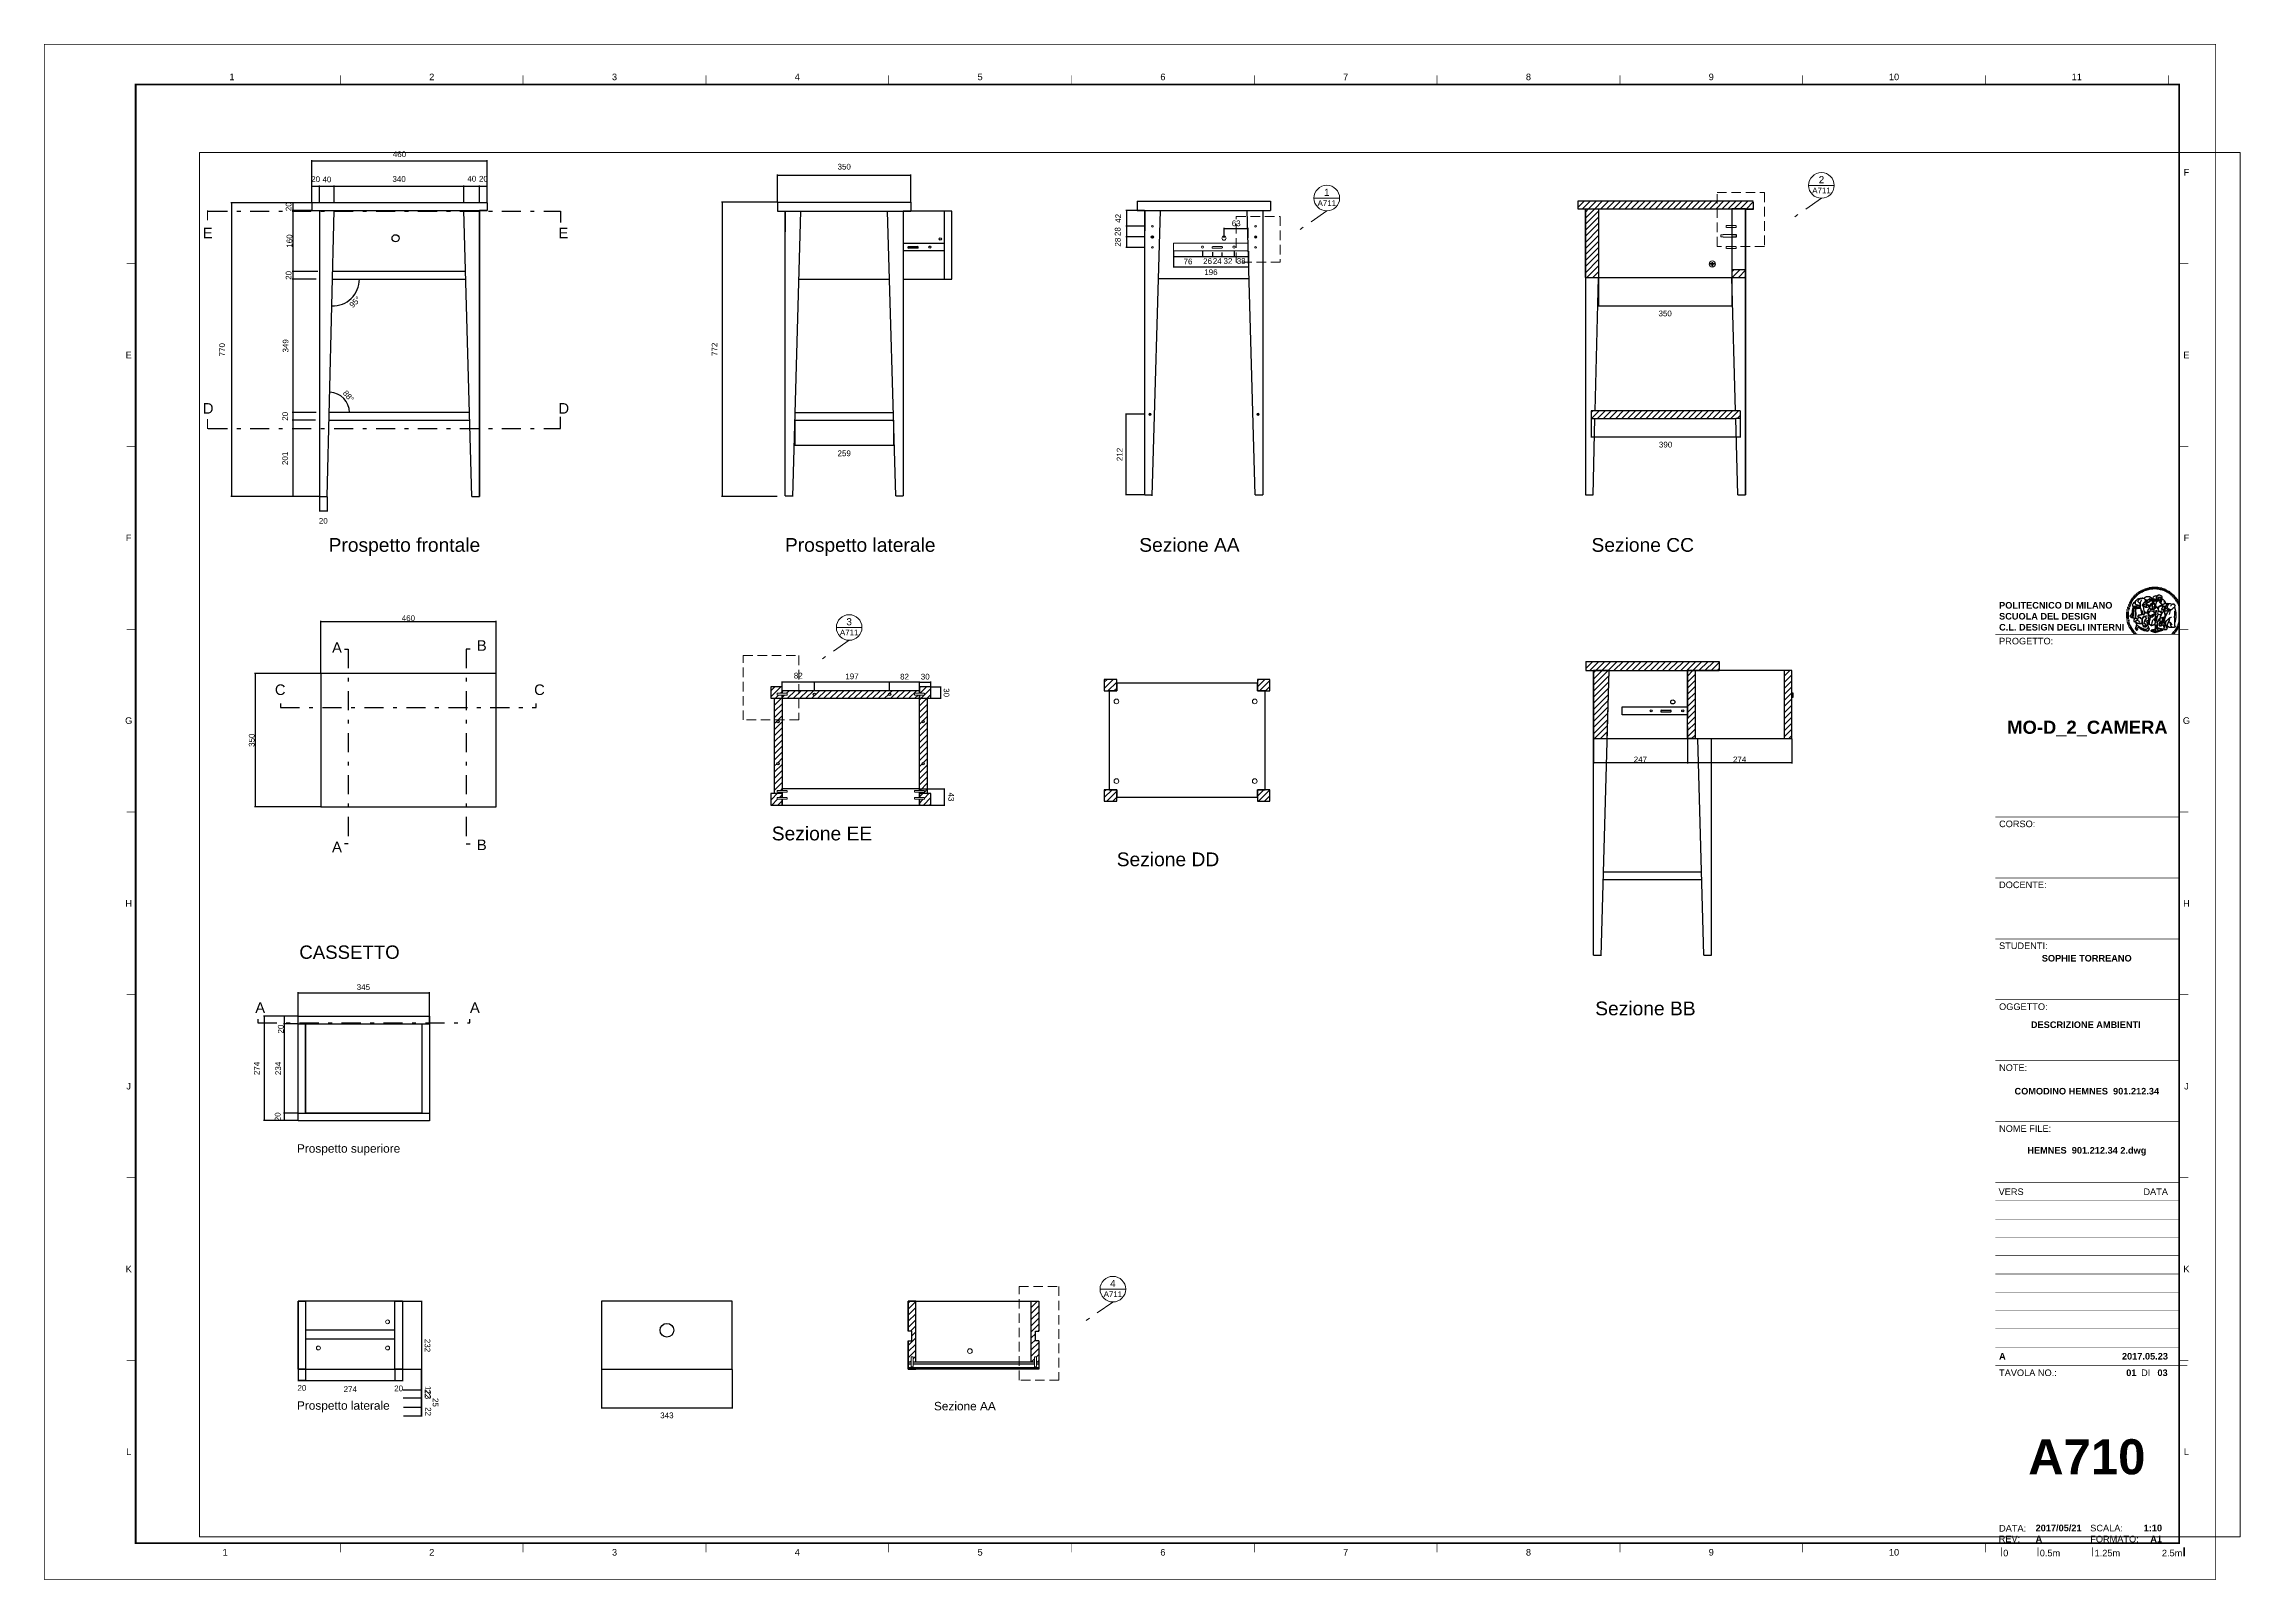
# Paper-space layout 'A710' of a CAD drawing. Header units: inches, sheet in millimetres. Extents: x -5 to 571, y 3 to 405.
# The model-space entities are those that its viewports show. They can reach past a viewport. Long polylines and large blocks are cut down to what shows.
import ezdxf
from ezdxf.enums import TextEntityAlignment as Align

# ---------------------------------------------------------------- set-up
doc = ezdxf.new("R2010")
doc.units = ezdxf.units.IN
doc.header["$MEASUREMENT"] = 0
doc.set_wipeout_variables(frame=1)
doc.linetypes.add('DASHDOT', pattern=[1, 0.5, -0.25, 0, -0.25])
doc.linetypes.add('HIDDEN', pattern=[0.375, 0.25, -0.125])
for name, color, linetype, lineweight in [('A-ANNO-SYMB', 3, 'Continuous', 18), ('Arredi', 3, 'Continuous', 30), ('Dettagli', 210, 'Continuous', 5), ('quote', 2, 'Continuous', 9), ('Simbologia', 8, 'DASHDOT', 18), ('Tratteggi', 2, 'HIDDEN', 15)]:
    doc.layers.add(name, color=color, linetype=linetype, lineweight=lineweight)
for name, color, linetype in [('G-ANNO-TTLB', 3, 'Continuous'), ('sezioni', 2, 'DASHDOT'), ('Testo', 1, 'Continuous'), ('Viti', 2, 'Continuous')]:
    doc.layers.add(name, color=color, linetype=linetype)
doc.layers.add('linee guida', color=210, linetype='Continuous', plot=False)
doc.styles.add('ARIAL', font='Arial.ttf')
doc.styles.add('ARIAL-BOLD', font='Arial Bold.ttf')
doc.styles.add('E-ARIAL', font='Arial.ttf')
doc.styles.get("Standard").update_dxf_attribs({"font": 'Arial.ttf'})
doc.dimstyles.get("Standard").update_dxf_attribs({"dimtxt": 1.5, "dimasz": 0.184, "dimexe": 0.18, "dimexo": 0.0625, "dimgap": 0.0935, "dimtad": 1, "dimdec": 0, "dimzin": 0, "dimdsep": 46, "dimtxsty": 'Standard', "dimblk": 'ARCHTICK', "dimblk1": 'ARCHTICK', "dimblk2": 'ARCHTICK', "dimcen": 0.09, "dimadec": 1, "dimazin": 0, "dimtfac": 1, "dimtdec": 0, "dimtofl": 0, "dimtmove": 1, "dimatfit": 3, "dimldrblk": 'ARCHTICK', "dimfxl": 1, "dimtolj": 1, "dimtzin": 0, "dimarcsym": 0})
pattern_1 = [(45, (2178.039, -4654.273), (-7.954951, 7.954951), [])]
pattern_2 = [(45, (2832.706, -4656.52), (-7.954951, 7.954951), [])]

psp = doc.layouts.new('A710')

msp = doc.modelspace()

# ---------------------------------------------------------------- texts
at = {"layer": 'Testo'}
for s, width, insert, char_height, attachment_point in [('E', 475.35677, (5122.609, 14348.247), 27.637, 1), ('E', 475.35677, (6055.194, 14348.247), 27.637, 1), ('D', 475.35677, (5122.609, 13888.34), 27.637, 1), ('D', 475.35677, (6055.194, 13888.34), 27.637, 1), ('Prospetto frontale', 765.17668, (5452.317, 13534.473), 36.06493, 1), ('Prospetto laterale', 765.17668, (6649.046, 13534.473), 36.06493, 1), ('Sezione AA', 765.17668, (7578.215, 13534.473), 36.0649, 1), ('Sezione CC', 765.17668, (8764.246, 13534.473), 36.0649, 1), ('A', 475.35677, (5461.404, 13261.219), 27.637, 1), ('B', 475.35677, (5841.186, 13266.527), 27.637, 1), ('C', 475.35677, (5339.327, 13150.563), 27.637, 3), ('C', 475.35677, (6019.19, 13150.563), 27.637, 3), ('A', 475.35677, (5461.404, 12738.364), 27.637, 1), ('B', 475.35677, (5841.186, 12743.673), 27.637, 1), ('Sezione EE', 765.17668, (6614.527, 12777.706), 36.0649, 1), ('Sezione DD', 765.17668, (7519.161, 12709.972), 36.0649, 1), ('A', 475.35677, (5260.014, 12316.956), 27.637, 1), ('A', 475.35677, (5823, 12316.956), 27.637, 1), ('Sezione BB', 765.17668, (8774.022, 12319.003), 36.0649, 1)]:
    msp.add_mtext_dynamic_manual_height_columns(s, width=width, gutter_width=25, heights=[0], dxfattribs=dict(at, insert=insert, char_height=char_height, attachment_point=attachment_point))
at = {"layer": 'Testo', "attachment_point": 1, "line_spacing_factor": 0.280897}
for s, insert, char_height in [('CASSETTO', (5375.575, 12465.96), 34.942), ('Prospetto superiore', (5369.273, 11944.875), 22.22015), ('Prospetto laterale', (5369.273, 11270.827), 22.22015), ('Sezione AA', (7039.798, 11269.23), 22.2202)]:
    msp.add_mtext_dynamic_manual_height_columns(s, width=765.17668, gutter_width=25, heights=[0], dxfattribs=dict(at, insert=insert, char_height=char_height))

# ---------------------------------------------------------------- blocks, each defined once
blk = doc.blocks.new('logoPolimi')
for p, q in [((-1.41, 1.91), (-1.28, 1.74)), ((-1.32, 1.97), (-1.2, 1.8)), ((-1.22, 2.03), (-1.11, 1.85)), ((-1.13, 2.09), (-1.03, 1.9)), ((-1.03, 2.14), (-0.94, 1.95)), ((-0.93, 2.18), (-0.84, 1.99)), ((-0.83, 2.22), (-0.75, 2.03)), ((-0.72, 2.26), (-0.66, 2.06)), ((-0.61, 2.29), (-0.56, 2.09)), ((-0.51, 2.32), (-0.46, 2.11)), ((-0.4, 2.34), (-0.36, 2.13)), ((-0.29, 2.35), (-0.26, 2.14)), ((-0.18, 2.36), (-0.16, 2.15)), ((-0.07, 2.37), (-0.06, 2.16)), ((0.04, 2.37), (0.04, 2.16)), ((0.15, 2.36), (0.14, 2.16)), ((0.26, 2.36), (0.24, 2.15)), ((0.37, 2.34), (0.34, 2.13)), ((0.48, 2.32), (0.44, 2.12)), ((0.59, 2.3), (0.54, 2.09)), ((0.69, 2.27), (0.63, 2.07)), ((0.8, 2.23), (0.73, 2.03)), ((0.9, 2.19), (0.82, 2)), ((1, 2.15), (0.91, 1.96)), ((1.1, 2.1), (1, 1.91)), ((1.2, 2.04), (1.09, 1.86)), ((1.29, 1.99), (1.18, 1.81)), ((1.38, 1.92), (1.26, 1.75)), ((-2.37, 0.12), (-2.16, 0.11)), ((-2.37, 0.01), (-2.16, 0.01)), ((-2.36, 0.23), (-2.15, 0.21)), ((-2.35, 0.34), (-2.14, 0.31)), ((-2.33, 0.45), (-2.12, 0.41)), ((-2.3, 0.55), (-2.1, 0.51)), ((-2.28, 0.66), (-2.07, 0.6)), ((-2.24, 0.77), (-2.04, 0.7)), ((-2.2, 0.87), (-2.01, 0.79)), ((-2.16, 0.97), (-1.97, 0.89)), ((-2.11, 1.07), (-1.93, 0.98)), ((-2.06, 1.17), (-1.88, 1.07)), ((-2.01, 1.26), (-1.83, 1.15)), ((-1.94, 1.36), (-1.77, 1.24)), ((-1.88, 1.45), (-1.71, 1.32)), ((-1.84, 0.03), (-1.82, 0.35)), ((-1.81, 1.53), (-1.65, 1.4)), ((-1.74, 1.61), (-1.58, 1.47)), ((-1.73, 0.59), (-1.73, 0.59)), ((-1.73, 0.59), (-1.73, 0.59)), ((-1.66, 1.69), (-1.51, 1.54)), ((-1.65, 0.57), (-1.65, 0.57)), ((-1.59, 1.12), (-1.59, 1.12)), ((-1.58, 1.77), (-1.44, 1.61)), ((-1.51, 0.55), (-1.51, 0.55)), ((-1.51, 0.55), (-1.51, 0.55)), ((-1.49, 1.84), (-1.36, 1.68)), ((-1.31, 0.79), (-1.21, 0.75)), ((-1.21, 0.75), (-1.31, 0.79)), ((-1.21, 0.75), (-1.31, 0.79)), ((-1.21, 0.75), (-1.21, 0.75)), ((-1.21, 0.75), (-1.21, 0.75)), ((-1.19, 0.76), (-1.19, 0.76)), ((-1.19, 0.76), (-1.19, 0.76)), ((-1.17, 0.99), (-1.18, 0.99)), ((-1.18, 0.99), (-1.17, 0.99)), ((-1.16, 0.57), (-1.16, 0.57)), ((-1.16, 0.57), (-1.16, 0.57)), ((-1.1, 0.01), (-0.99, 0.06)), ((-0.99, 0.06), (-1.1, 0.01)), ((-0.99, 0.06), (-1.1, 0.01)), ((-0.99, 0.06), (-0.99, 0.06)), ((-0.99, 0.06), (-0.99, 0.06)), ((-0.97, 0.79), (-0.98, 0.79)), ((-0.89, 0.84), (-0.97, 0.79)), ((-0.97, 0.79), (-0.89, 0.84)), ((-0.96, 1.41), (-0.96, 1.41)), ((-0.96, 1.41), (-0.96, 1.41)), ((-0.89, 0.84), (-0.82, 0.87)), ((-0.82, 0.87), (-0.89, 0.84)), ((-0.89, 0.84), (-0.82, 0.87)), ((-0.88, 0.83), (-0.89, 0.84)), ((-0.85, 1.39), (-0.85, 1.39)), ((-0.85, 1.39), (-0.85, 1.39)), ((-0.84, 0.14), (-0.84, 0.14)), ((-0.77, 1.08), (-0.78, 1.08)), ((-0.78, 1.08), (-0.77, 1.08)), ((-0.61, 1.12), (-0.77, 1.08)), ((-0.77, 1.08), (-0.61, 1.12)), ((-0.77, 1.08), (-0.61, 1.12)), ((-0.75, 1.3), (-0.76, 1.29)), ((-0.76, 1.29), (-0.75, 1.3)), ((-0.65, 0.99), (-0.7, 0.96)), ((-0.69, 0.18), (-0.68, 0.18)), ((-0.66, 0.93), (-0.66, 0.93)), ((-0.66, 0.93), (-0.64, 0.93)), ((-0.66, 0.93), (-0.66, 0.93)), ((-0.66, 0.93), (-0.66, 0.93)), ((-0.63, 1.01), (-0.63, 1.01)), ((-0.63, 1.01), (-0.62, 1.01)), ((-0.63, 0.66), (-0.63, 0.66)), ((-0.6, 1.12), (-0.61, 1.12)), ((-0.61, 1.12), (-0.6, 1.12)), ((-0.61, 1.12), (-0.6, 1.12)), ((-0.61, 0.86), (-0.57, 0.85)), ((-0.57, 0.85), (-0.61, 0.86)), ((-0.61, 0.86), (-0.57, 0.85)), ((-0.53, 1.08), (-0.6, 1.12)), ((-0.6, 1.12), (-0.6, 1.11)), ((-0.6, 1.12), (-0.53, 1.08)), ((-0.57, 0.8), (-0.59, 0.8)), ((-0.57, 0.85), (-0.53, 0.84)), ((-0.57, 0.85), (-0.57, 0.85)), ((-0.57, 0.85), (-0.57, 0.85)), ((-0.57, 0.85), (-0.53, 0.84)), ((-0.56, 0.29), (-0.49, 0.48)), ((-0.56, 0.14), (-0.56, 0.29)), ((-0.5, 0.11), (-0.56, 0.14)), ((-0.53, 0.84), (-0.51, 0.84)), ((-0.53, 0.84), (-0.51, 0.84)), ((-0.53, 0.84), (-0.53, 0.84)), ((-0.51, 0.11), (-0.51, 0.11)), ((-0.51, 0.11), (-0.51, 0.11)), ((-0.34, 0.33), (-0.5, 0.11)), ((-0.49, 0.48), (-0.41, 0.55)), ((-0.42, 0.8), (-0.47, 0.79)), ((-0.42, 0.8), (-0.47, 0.79)), ((-0.47, 0.79), (-0.45, 0.76)), ((-0.47, 0.79), (-0.45, 0.76)), ((-0.45, 1.14), (-0.42, 1.11)), ((-0.42, 1.26), (-0.36, 1.22)), ((-0.41, 0.55), (-0.34, 0.49)), ((-0.4, 1.37), (-0.38, 1.38)), ((-0.39, 1.37), (-0.4, 1.37)), ((-0.35, 1.33), (-0.4, 1.37)), ((-0.39, 1.24), (-0.4, 1.23)), ((-0.38, 1.14), (-0.38, 1.14)), ((-0.34, 0.49), (-0.09, 0.48)), ((-0.16, 0.32), (-0.34, 0.33)), ((-0.14, 0.32), (-0.31, 0.34)), ((-0.28, 1.3), (-0.29, 1.3)), ((-0.28, 1.3), (-0.28, 1.3)), ((-0.16, 1.24), (-0.16, 1.25)), ((-0.16, 1.25), (-0.16, 1.25)), ((-0.16, 0.49), (-0.14, 0.64)), ((-0.06, 0.27), (-0.16, 0.32)), ((-0.1, 0.88), (-0.09, 0.87)), ((-0.08, 1.37), (-0.08, 1.38)), ((-0.08, 1.23), (-0.05, 1.21)), ((-0.05, 1.21), (-0.08, 1.23)), ((-0.08, 1.23), (-0.05, 1.21)), ((-0.03, 0.26), (-0.06, 0.27)), ((-0.05, 1.21), (-0.04, 1.21)), ((-0.04, 1.21), (-0.05, 1.21)), ((-0.04, 1.21), (-0.04, 1.21)), ((-0.04, 1.21), (-0.04, 1.21)), ((-0.04, 0.48), (-0.03, 0.26)), ((0.03, 1.15), (0.03, 1.15)), ((0.03, 0.66), (0.03, 0.67)), ((0.07, 0.58), (0.07, 0.57)), ((0.1, 1.18), (0.1, 1.18)), ((0.1, 0.84), (0.1, 0.84)), ((0.13, 1.32), (0.17, 1.19)), ((0.14, 0.71), (0.34, 0.65)), ((0.31, 0.56), (0.17, 0.63)), ((0.27, 1.61), (0.27, 1.61)), ((0.27, 1.61), (0.27, 1.61)), ((0.27, 1.61), (0.27, 1.61)), ((0.29, 1.29), (0.29, 1.29)), ((0.29, 1.29), (0.29, 1.29)), ((0.29, 1.29), (0.29, 1.29)), ((0.29, 1.29), (0.29, 1.29)), ((0.33, 0.49), (0.34, 0.49)), ((0.33, 0.03), (0.35, 0.03)), ((0.33, 0.03), (0.35, 0.03)), ((0.34, 0.65), (0.34, 0.64)), ((0.35, 0.03), (0.57, 0.06)), ((0.35, 0.03), (0.57, 0.06)), ((0.35, 0.03), (0.35, 0.03)), ((0.35, 0.03), (0.35, 0.03)), ((0.38, 1.36), (0.37, 1.35)), ((0.38, 0.34), (0.37, 0.34)), ((0.38, 0.34), (0.38, 0.34)), ((0.43, 0.67), (0.39, 0.64)), ((0.49, 1.05), (0.51, 1.13)), ((0.51, 1.13), (0.49, 1.05)), ((0.49, 1.05), (0.51, 1.13)), ((0.51, 1.31), (0.5, 1.29)), ((0.51, 1.13), (0.52, 1.23)), ((0.52, 1.23), (0.51, 1.23)), ((0.51, 1.23), (0.52, 1.23)), ((0.52, 1.23), (0.51, 1.13)), ((0.51, 1.13), (0.52, 1.23)), ((0.52, 1.24), (0.6, 1.37)), ((0.52, 1.23), (0.6, 1.36)), ((0.6, 1.36), (0.52, 1.23)), ((0.52, 1.23), (0.52, 1.23)), ((0.52, 1.23), (0.52, 1.24)), ((0.52, 1.23), (0.52, 1.23)), ((0.55, 1.07), (0.53, 1.06)), ((0.53, 1.04), (0.53, 1.06)), ((0.53, 1.05), (0.53, 1.04)), ((0.54, 0.3), (0.63, 0.32)), ((0.54, -0.08), (0.61, 0.06)), ((0.61, 0.06), (0.54, -0.08)), ((0.54, -0.08), (0.61, 0.06)), ((0.56, 0.19), (0.59, 0.21)), ((0.57, 1.07), (0.57, 1.07)), ((0.57, 1.07), (0.57, 1.07)), ((0.57, 1.07), (0.57, 1.07)), ((0.57, 1.07), (0.57, 1.07)), ((0.57, 1.07), (0.57, 1.07)), ((0.57, 1.07), (0.57, 1.07)), ((0.57, 1.07), (0.57, 1.07)), ((0.58, 0.3), (0.59, 0.29)), ((0.59, 0.78), (0.59, 0.79)), ((0.59, 0.79), (0.59, 0.79)), ((0.59, 0.79), (0.59, 0.79)), ((0.59, 0.79), (0.59, 0.78)), ((0.61, 0.06), (0.6, 0.07)), ((0.6, 0.07), (0.61, 0.06)), ((0.61, 0.06), (0.61, 0.07)), ((0.62, 0.21), (0.65, 0.22)), ((0.64, 1.37), (0.65, 1.37)), ((0.69, 0.86), (0.68, 0.86)), ((0.68, 0.86), (0.69, 0.86)), ((0.68, 0.76), (0.68, 0.76)), ((0.76, 0.26), (0.76, 0.26)), ((0.82, 0.35), (0.84, 0.36)), ((0.82, 0.35), (0.82, 0.35)), ((0.84, 0.36), (0.84, 0.37)), ((0.85, 0.34), (1.05, 0.35)), ((0.93, 1.05), (0.93, 1.05)), ((0.93, 1.05), (0.93, 1.05)), ((0.93, 1.05), (0.93, 1.04)), ((0.93, 1.05), (0.93, 1.05)), ((0.97, 0.66), (0.96, 0.66)), ((1.01, 0.97), (0.98, 0.96)), ((1.17, 0.96), (1.17, 0.95)), ((1.17, 0.95), (1.17, 0.95)), ((1.34, 0.37), (1.26, 0.04)), ((1.27, 0.37), (1.27, 0.38)), ((1.28, 0.95), (1.28, 0.95)), ((1.47, 1.86), (1.34, 1.69)), ((1.37, 0.73), (1.46, 0.81)), ((1.41, 0.4), (1.41, 0.41)), ((1.56, 1.79), (1.42, 1.63)), ((1.64, 1.71), (1.49, 1.56)), ((1.49, 0.9), (1.57, 0.92)), ((1.72, 1.63), (1.56, 1.49)), ((1.67, 0.6), (1.57, 0.53)), ((1.79, 1.55), (1.63, 1.41)), ((1.86, 1.47), (1.7, 1.34)), ((1.93, 1.38), (1.76, 1.26)), ((1.99, 1.29), (1.81, 1.17)), ((2.05, 1.19), (1.87, 1.09)), ((2.1, 1.1), (1.92, 1)), ((2.15, 1), (1.96, 0.91)), ((2.19, 0.9), (2, 0.82)), ((2.23, 0.79), (2.04, 0.72)), ((2.27, 0.69), (2.07, 0.63)), ((2.3, 0.58), (2.09, 0.53)), ((2.32, 0.47), (2.12, 0.43)), ((2.34, 0.37), (2.13, 0.33)), ((2.36, 0.26), (2.15, 0.23)), ((2.37, 0.15), (2.16, 0.13)), ((2.37, 0.04), (2.16, 0.03)), ((-2.37, -0.1), (-2.16, -0.09)), ((-2.36, -0.21), (-2.15, -0.19)), ((-2.35, -0.32), (-2.14, -0.29)), ((-2.33, -0.43), (-2.12, -0.39)), ((-2.31, -0.54), (-2.1, -0.49)), ((-2.28, -0.65), (-2.08, -0.59)), ((-2.25, -0.75), (-2.05, -0.69)), ((-2.21, -0.86), (-2.02, -0.78)), ((-2.17, -0.96), (-1.98, -0.87)), ((-2.12, -1.06), (-1.93, -0.96)), ((-2.07, -1.16), (-1.89, -1.05)), ((-2.04, -0.15), (-1.97, -0.2)), ((-2.01, -1.25), (-1.84, -1.14)), ((-1.95, -1.34), (-1.78, -1.22)), ((-1.89, -1.43), (-1.72, -1.31)), ((-1.82, -1.52), (-1.66, -1.38)), ((-1.75, -1.6), (-1.59, -1.46)), ((-1.67, -1.68), (-1.52, -1.53)), ((-1.58, -0.12), (-1.6, -0.18)), ((-1.6, -0.18), (-1.58, -0.28)), ((-1.57, -0.54), (-1.59, -0.54)), ((-1.59, -0.54), (-1.59, -0.54)), ((-1.59, -1.76), (-1.45, -1.6)), ((-1.56, -0.32), (-1.56, -0.31)), ((-1.56, -0.31), (-1.56, -0.31)), ((-1.53, -0.65), (-1.53, -0.65)), ((-1.53, -0.65), (-1.53, -0.65)), ((-1.51, -1.83), (-1.37, -1.67)), ((-1.48, -0.86), (-1.48, -0.85)), ((-1.42, -0.37), (-1.42, -0.37)), ((-1.42, -1.9), (-1.29, -1.73)), ((-1.38, -0.46), (-1.38, -0.46)), ((-1.33, -1.96), (-1.21, -1.79)), ((-1.31, -0.24), (-1.31, -0.23)), ((-1.31, -0.23), (-1.31, -0.24)), ((-1.24, -2.02), (-1.13, -1.84)), ((-1.23, -0.19), (-1.23, -0.19)), ((-1.23, -0.19), (-1.23, -0.19)), ((-1.23, -0.19), (-1.23, -0.19)), ((-1.23, -0.19), (-1.23, -0.19)), ((-1.01, -0.39), (-1.02, -0.39)), ((-1.02, -0.39), (-1.01, -0.39)), ((-1.02, -0.7), (-1.02, -0.7)), ((-1.02, -0.7), (-1.02, -0.7)), ((-1.02, -0.7), (-1.02, -0.7)), ((-0.79, -0.51), (-0.83, -0.58)), ((-0.83, -0.58), (-0.79, -0.51)), ((-0.83, -0.58), (-0.79, -0.51)), ((-0.78, -1.05), (-0.83, -0.94)), ((-0.83, -0.94), (-0.78, -1.05)), ((-0.83, -0.94), (-0.83, -0.94)), ((-0.83, -0.94), (-0.78, -1.05)), ((-0.82, -1.23), (-0.82, -1.23)), ((-0.82, -1.23), (-0.77, -1.23)), ((-0.77, -1.23), (-0.82, -1.23)), ((-0.82, -1.23), (-0.82, -1.23)), ((-0.77, -1.23), (-0.82, -1.23)), ((-0.75, -0.96), (-0.8, -0.89)), ((-0.8, -0.89), (-0.79, -0.92)), ((-0.79, -0.92), (-0.8, -0.89)), ((-0.8, -0.89), (-0.75, -0.96)), ((-0.79, -0.92), (-0.8, -0.89)), ((-0.8, -0.89), (-0.8, -0.89)), ((-0.8, -0.89), (-0.75, -0.96)), ((-0.79, -0.92), (-0.78, -0.95)), ((-0.78, -0.95), (-0.79, -0.92)), ((-0.78, -0.95), (-0.79, -0.92)), ((-0.77, -0.49), (-0.78, -0.48)), ((-0.78, -0.48), (-0.77, -0.49)), ((-0.78, -0.95), (-0.76, -1)), ((-0.76, -1), (-0.78, -0.95)), ((-0.76, -1), (-0.78, -0.95)), ((-0.71, -0.89), (-0.75, -0.87)), ((-0.75, -0.87), (-0.71, -0.89)), ((-0.75, -0.87), (-0.71, -0.89)), ((-0.72, -1.01), (-0.75, -0.96)), ((-0.75, -0.96), (-0.72, -1.01)), ((-0.75, -0.96), (-0.72, -1.01)), ((-0.64, -0.93), (-0.71, -0.89)), ((-0.71, -0.89), (-0.64, -0.93)), ((-0.71, -0.89), (-0.64, -0.93)), ((-0.66, -0.53), (-0.66, -0.53)), ((-0.66, -0.53), (-0.66, -0.53)), ((-0.66, -0.53), (-0.66, -0.53)), ((-0.39, -0.81), (-0.51, -0.69)), ((-0.51, -1.04), (-0.5, -1.04)), ((-0.48, -0.42), (-0.48, -0.42)), ((-0.48, -0.42), (-0.48, -0.42)), ((-0.48, -0.42), (-0.48, -0.42)), ((-0.41, -0.51), (-0.41, -0.51)), ((-0.38, -0.05), (-0.39, -0.12)), ((-0.39, -0.12), (-0.37, -0.1)), ((-0.35, -0.14), (-0.37, -0.08)), ((-0.37, -0.09), (-0.37, -0.09)), ((-0.33, -0.12), (-0.35, -0.14)), ((-0.32, -0.14), (-0.35, -0.14)), ((-0.35, -0.18), (-0.34, -0.22)), ((-0.34, -0.08), (-0.29, -0.16)), ((-0.34, -0.22), (-0.34, -0.22)), ((-0.27, -0.17), (-0.32, -0.14)), ((-0.25, -0.91), (-0.26, -0.9)), ((-0.26, -1.29), (0.1, -1.2)), ((0.1, -1.2), (-0.26, -1.29)), ((0.08, -1.4), (-0.26, -1.29)), ((-0.26, -1.29), (0.08, -1.4)), ((-0.26, -1.38), (-0.26, -1.29)), ((-0.26, -1.29), (-0.26, -1.29)), ((-0.26, -1.29), (-0.26, -1.38)), ((-0.26, -1.29), (0.08, -1.4)), ((-0.26, -1.29), (-0.26, -1.29)), ((0.08, -1.49), (-0.26, -1.38)), ((-0.26, -1.38), (0.09, -1.49)), ((-0.14, -0.15), (-0.16, -0.13)), ((-0.11, -0.04), (-0.12, -0.05)), ((-0.04, -0.41), (-0.01, -0.44)), ((-0.01, -0.44), (-0.04, -0.41)), ((-0.04, -0.41), (-0.01, -0.44)), ((0.07, -0.84), (0.07, -0.84)), ((0.07, -0.84), (0.07, -0.84)), ((0.1, -1.2), (0.08, -1.32)), ((0.08, -1.32), (0.13, -1.2)), ((0.08, -1.4), (0.72, -1.22)), ((0.72, -1.22), (0.08, -1.4)), ((0.08, -1.4), (0.72, -1.22)), ((0.72, -1.31), (0.08, -1.49)), ((0.08, -1.44), (0.08, -1.4)), ((0.08, -1.4), (0.08, -1.44)), ((0.08, -1.4), (0.08, -1.49)), ((0.08, -1.49), (0.08, -1.44)), ((0.08, -1.44), (0.08, -1.44)), ((0.08, -1.44), (0.08, -1.45)), ((0.08, -1.45), (0.08, -1.46)), ((0.08, -1.46), (0.08, -1.49)), ((0.1, -1.01), (0.09, -0.86)), ((0.1, -1.01), (0.09, -0.86)), ((0.09, -1.49), (0.72, -1.31)), ((0.1, -1.2), (0.12, -1.04)), ((0.12, -1.04), (0.1, -1.2)), ((0.13, -1.2), (0.1, -1.2)), ((0.1, -1.2), (0.13, -1.2)), ((0.13, -1.2), (0.1, -1.2)), ((0.1, -1.2), (0.1, -1.2)), ((0.11, -0.44), (0.11, -0.44)), ((0.11, -0.44), (0.11, -0.44)), ((0.12, -0.21), (0.12, -0.21)), ((0.12, -0.21), (0.12, -0.21)), ((0.12, -0.21), (0.12, -0.21)), ((0.12, -0.21), (0.12, -0.21)), ((0.12, -0.21), (0.12, -0.21)), ((0.12, -0.21), (0.12, -0.21)), ((0.12, -0.21), (0.12, -0.21)), ((0.12, -0.21), (0.12, -0.21)), ((0.12, -0.21), (0.12, -0.21)), ((0.12, -0.21), (0.12, -0.21)), ((0.12, -0.21), (0.12, -0.21)), ((0.12, -0.21), (0.12, -0.21)), ((0.12, -0.21), (0.12, -0.21)), ((0.12, -0.56), (0.14, -0.53)), ((0.14, -0.53), (0.12, -0.56)), ((0.12, -0.56), (0.14, -0.53)), ((0.12, -1.04), (0.12, -1.04)), ((0.12, -1.04), (0.12, -1.04)), ((0.12, -1.04), (0.12, -1.04)), ((0.21, -0.99), (0.13, -1.2)), ((0.13, -1.2), (0.21, -0.99)), ((0.36, -1.14), (0.13, -1.2)), ((0.13, -1.2), (0.26, -1.17)), ((0.14, -0.53), (0.16, -0.49)), ((0.16, -0.49), (0.14, -0.53)), ((0.14, -0.53), (0.16, -0.49)), ((0.16, -0.49), (0.16, -0.49)), ((0.16, -0.49), (0.16, -0.49)), ((0.28, -1.19), (0.21, -0.99)), ((0.21, -0.99), (0.31, -1.27)), ((0.24, -0.17), (0.24, -0.16)), ((0.24, -0.16), (0.24, -0.17)), ((0.25, -0.84), (0.25, -0.88)), ((0.25, -0.88), (0.25, -0.84)), ((0.25, -0.88), (0.25, -0.84)), ((0.25, -0.88), (0.29, -1.17)), ((0.26, -0.88), (0.25, -0.88)), ((0.31, -1.27), (0.25, -0.88)), ((0.26, -1.17), (0.28, -1.16)), ((0.28, -1.16), (0.36, -1.14)), ((0.29, -1.17), (0.28, -1.19)), ((0.36, -1.14), (0.72, -1.22)), ((0.72, -1.22), (0.36, -1.14)), ((0.49, -0.31), (0.49, -0.31)), ((0.49, -0.31), (0.49, -0.31)), ((0.5, -0.27), (0.5, -0.27)), ((0.51, -0.27), (0.51, -0.27)), ((0.72, -0.81), (0.75, -0.89)), ((0.72, -1.22), (0.72, -1.31)), ((0.72, -1.31), (0.72, -1.22)), ((0.74, -0.23), (0.74, -0.23)), ((0.74, -0.23), (0.75, -0.24)), ((0.75, -0.23), (0.75, -0.23)), ((0.86, -0.25), (0.82, -0.34)), ((0.87, -0.22), (0.86, -0.23)), ((0.87, -0.22), (0.86, -0.25)), ((0.96, -0.58), (0.96, -0.57)), ((1.05, -1.05), (1.04, -1.05)), ((1.28, -2), (1.17, -1.82)), ((1.37, -1.93), (1.25, -1.76)), ((1.31, -0.27), (1.3, -0.26)), ((1.3, -0.26), (1.3, -0.26)), ((1.3, -0.26), (1.3, -0.26)), ((1.3, -0.26), (1.31, -0.27)), ((1.3, -0.26), (1.3, -0.26)), ((1.46, -1.87), (1.33, -1.7)), ((1.54, -1.8), (1.41, -1.64)), ((1.63, -1.72), (1.48, -1.57)), ((1.71, -1.65), (1.55, -1.5)), ((1.78, -1.57), (1.62, -1.43)), ((1.85, -1.48), (1.69, -1.35)), ((1.92, -1.39), (1.75, -1.27)), ((1.98, -1.3), (1.81, -1.19)), ((2.04, -1.21), (1.86, -1.1)), ((2.09, -1.11), (1.91, -1.01)), ((2.14, -1.01), (1.95, -0.92)), ((2.19, -0.91), (1.99, -0.83)), ((2.23, -0.81), (2.03, -0.74)), ((2.26, -0.7), (2.06, -0.64)), ((2.29, -0.6), (2.09, -0.55)), ((2.32, -0.49), (2.11, -0.45)), ((2.34, -0.38), (2.13, -0.35)), ((2.35, -0.27), (2.15, -0.25)), ((2.37, -0.08), (2.16, -0.07)), ((2.36, -0.16), (2.16, -0.15)), ((-1.14, -2.08), (-1.04, -1.89)), ((-1.04, -2.13), (-0.95, -1.94)), ((-0.94, -2.18), (-0.86, -1.98)), ((-0.84, -2.22), (-0.77, -2.02)), ((-0.74, -2.25), (-0.67, -2.05)), ((-0.63, -2.29), (-0.57, -2.08)), ((-0.52, -2.31), (-0.48, -2.11)), ((-0.42, -2.33), (-0.38, -2.13)), ((-0.31, -2.35), (-0.28, -2.14)), ((-0.2, -2.36), (-0.18, -2.15)), ((-0.09, -2.37), (-0.08, -2.16)), ((0.03, -2.37), (0.02, -2.16)), ((0.14, -2.37), (0.12, -2.16)), ((0.25, -2.36), (0.22, -2.15)), ((0.35, -2.34), (0.32, -2.14)), ((0.46, -2.32), (0.42, -2.12)), ((0.57, -2.3), (0.52, -2.1)), ((0.68, -2.27), (0.62, -2.07)), ((0.78, -2.24), (0.71, -2.04)), ((0.89, -2.2), (0.81, -2)), ((0.99, -2.15), (0.9, -1.96)), ((1.09, -2.11), (0.99, -1.92)), ((1.19, -2.05), (1.08, -1.87))]:
    blk.add_line(p, q)
for points in [[(-1.9, 0.12), (-1.94, 0.02), (-2.05, -0.09), (-2.05, -0.09)], [(-1.86, 0.38), (-1.86, 0.38), (-1.87, 0.19), (-1.9, 0.12)], [(-1.76, 0.6), (-1.76, 0.6), (-1.84, 0.57), (-1.86, 0.38)], [(-1.86, -0.04), (-1.84, 0.02), (-1.84, 0.03), (-1.84, 0.03)], [(-1.82, 0.78), (-1.83, 0.8), (-1.85, 0.86), (-1.83, 0.88)], [(-1.82, 0.78), (-1.83, 0.8), (-1.85, 0.86), (-1.83, 0.88)], [(-1.83, 0.88), (-1.81, 0.9), (-1.76, 0.96), (-1.76, 0.96)], [(-1.83, 0.88), (-1.81, 0.9), (-1.76, 0.96), (-1.76, 0.96)], [(-1.76, 0.6), (-1.83, 0.7), (-1.78, 0.74), (-1.78, 0.74)], [(-1.78, 0.74), (-1.79, 0.74), (-1.83, 0.7), (-1.76, 0.6)], [(-1.78, 0.74), (-1.8, 0.76), (-1.81, 0.78), (-1.82, 0.78)], [(-1.78, 0.74), (-1.8, 0.76), (-1.81, 0.78), (-1.82, 0.78)], [(-1.82, 0.35), (-1.81, 0.5), (-1.73, 0.59), (-1.73, 0.59)], [(-1.82, -0.19), (-1.73, -0.07), (-1.75, 0.14), (-1.75, 0.3)], [(-1.75, 0.33), (-1.75, 0.17), (-1.73, -0.05), (-1.8, -0.17)], [(-1.78, 0.74), (-1.75, 0.72), (-1.72, 0.69), (-1.68, 0.7)], [(-1.68, 0.7), (-1.72, 0.69), (-1.75, 0.72), (-1.78, 0.74)], [(-1.68, 0.7), (-1.72, 0.69), (-1.75, 0.72), (-1.78, 0.74)], [(-1.78, 0.74), (-1.78, 0.74), (-1.78, 0.74), (-1.78, 0.74)], [(-1.76, 0.96), (-1.68, 1.1), (-1.59, 1.12), (-1.59, 1.12)], [(-1.76, 0.96), (-1.68, 1.1), (-1.6, 1.12), (-1.6, 1.12)], [(-1.73, 0.59), (-1.74, 0.59), (-1.75, 0.6), (-1.76, 0.6)], [(-1.73, 0.59), (-1.74, 0.59), (-1.75, 0.6), (-1.76, 0.6)], [(-1.75, 0.3), (-1.76, 0.47), (-1.65, 0.57), (-1.65, 0.57)], [(-1.65, 0.57), (-1.65, 0.57), (-1.76, 0.5), (-1.75, 0.33)], [(-1.65, 0.57), (-1.68, 0.58), (-1.7, 0.58), (-1.73, 0.59)], [(-1.65, 0.57), (-1.68, 0.58), (-1.7, 0.58), (-1.73, 0.59)], [(-1.5, 0.71), (-1.53, 0.74), (-1.61, 0.71), (-1.68, 0.7)], [(-1.68, 0.7), (-1.61, 0.71), (-1.53, 0.73), (-1.5, 0.71)], [(-1.5, 0.71), (-1.53, 0.73), (-1.61, 0.71), (-1.68, 0.7)], [(-1.51, 0.55), (-1.56, 0.56), (-1.61, 0.56), (-1.65, 0.57)], [(-1.65, 0.57), (-1.61, 0.56), (-1.56, 0.56), (-1.51, 0.55)], [(-1.51, 0.55), (-1.56, 0.56), (-1.61, 0.56), (-1.65, 0.57)], [(-1.59, 1.12), (-1.6, 1.06), (-1.61, 0.99), (-1.61, 0.97)], [(-1.61, 0.97), (-1.61, 0.99), (-1.6, 1.06), (-1.59, 1.12)], [(-1.61, 0.97), (-1.61, 0.99), (-1.6, 1.06), (-1.59, 1.12)], [(-1.61, 0.97), (-1.61, 0.95), (-1.56, 0.88), (-1.54, 0.87)], [(-1.54, 0.87), (-1.56, 0.88), (-1.61, 0.95), (-1.61, 0.97)], [(-1.54, 0.87), (-1.56, 0.88), (-1.61, 0.96), (-1.61, 0.97)], [(-1.59, 1.12), (-1.59, 1.13), (-1.59, 1.15), (-1.58, 1.16)], [(-1.59, 1.12), (-1.59, 1.13), (-1.59, 1.15), (-1.58, 1.16)], [(-1.58, 1.16), (-1.57, 1.21), (-1.52, 1.23), (-1.49, 1.25)], [(-1.58, 1.16), (-1.57, 1.21), (-1.52, 1.23), (-1.49, 1.25)], [(-1.58, 0.36), (-1.58, 0.48), (-1.51, 0.55), (-1.51, 0.55)], [(-1.51, 0.55), (-1.51, 0.55), (-1.58, 0.48), (-1.58, 0.36)], [(-1.51, 0.55), (-1.51, 0.55), (-1.58, 0.48), (-1.58, 0.36)], [(-1.55, 0.04), (-1.55, 0.08), (-1.58, 0.25), (-1.58, 0.36)], [(-1.58, 0.36), (-1.58, 0.25), (-1.55, 0.08), (-1.55, 0.04)], [(-1.58, 0.36), (-1.58, 0.25), (-1.55, 0.08), (-1.55, 0.04)], [(-1.58, -0.12), (-1.57, -0.06), (-1.55, 0.02), (-1.55, 0.04)], [(-1.55, 0.04), (-1.55, 0.02), (-1.57, -0.06), (-1.58, -0.12)], [(-1.55, 0.04), (-1.55, 0.02), (-1.56, -0.04), (-1.57, -0.1)], [(-1.54, 0.87), (-1.52, 0.85), (-1.47, 0.83), (-1.44, 0.83)], [(-1.44, 0.83), (-1.47, 0.83), (-1.52, 0.85), (-1.54, 0.87)], [(-1.45, 0.83), (-1.47, 0.83), (-1.52, 0.85), (-1.54, 0.87)], [(-1.51, 0.55), (-1.33, 0.54), (-1.16, 0.57), (-1.16, 0.57)], [(-1.16, 0.57), (-1.16, 0.57), (-1.33, 0.54), (-1.51, 0.55)], [(-1.16, 0.57), (-1.16, 0.57), (-1.33, 0.54), (-1.51, 0.55)], [(-1.5, 0.71), (-1.46, 0.68), (-1.4, 0.62), (-1.33, 0.66)], [(-1.33, 0.66), (-1.4, 0.62), (-1.46, 0.68), (-1.5, 0.71)], [(-1.33, 0.66), (-1.4, 0.62), (-1.46, 0.68), (-1.5, 0.71)], [(-1.49, 1.25), (-1.46, 1.26), (-1.42, 1.33), (-1.39, 1.36)], [(-1.49, 1.25), (-1.46, 1.27), (-1.43, 1.34), (-1.39, 1.36)], [(-1.31, 0.79), (-1.33, 0.79), (-1.42, 0.83), (-1.45, 0.83)], [(-1.44, 0.83), (-1.42, 0.83), (-1.33, 0.79), (-1.31, 0.79)], [(-1.31, 0.79), (-1.33, 0.79), (-1.42, 0.83), (-1.44, 0.83)], [(-1.35, 1.1), (-1.4, 1.17), (-1.36, 1.23), (-1.29, 1.31)], [(-1.29, 1.31), (-1.36, 1.23), (-1.4, 1.17), (-1.35, 1.1)], [(-1.35, 1.1), (-1.4, 1.17), (-1.36, 1.23), (-1.29, 1.31)], [(-1.39, 1.36), (-1.35, 1.38), (-1.26, 1.4), (-1.19, 1.41)], [(-1.39, 1.36), (-1.35, 1.38), (-1.26, 1.4), (-1.19, 1.41)], [(-1.18, 0.99), (-1.24, 0.97), (-1.3, 1.03), (-1.35, 1.1)], [(-1.35, 1.1), (-1.3, 1.03), (-1.24, 0.97), (-1.18, 0.99)], [(-1.18, 1), (-1.24, 0.97), (-1.3, 1.03), (-1.35, 1.1)], [(-1.33, 0.66), (-1.28, 0.7), (-1.23, 0.73), (-1.21, 0.75)], [(-1.21, 0.75), (-1.23, 0.73), (-1.28, 0.7), (-1.33, 0.66)], [(-1.21, 0.75), (-1.23, 0.73), (-1.28, 0.7), (-1.33, 0.66)], [(-1.29, 1.31), (-1.22, 1.39), (-1.01, 1.41), (-0.96, 1.41)], [(-0.96, 1.41), (-1.01, 1.41), (-1.22, 1.39), (-1.29, 1.31)], [(-1.29, 1.31), (-1.22, 1.39), (-1.01, 1.41), (-0.96, 1.41)], [(-1.24, -0.02), (-1.21, -0.01), (-1.1, 0.01), (-1.1, 0.01)], [(-1.1, 0.01), (-1.1, 0.01), (-1.21, -0.01), (-1.24, -0.02)], [(-1.1, 0.01), (-1.1, 0.01), (-1.21, -0.01), (-1.24, -0.02)], [(-1.21, 0.75), (-1.2, 0.75), (-1.19, 0.76), (-1.19, 0.76)], [(-1.19, 0.76), (-1.19, 0.76), (-1.2, 0.75), (-1.21, 0.75)], [(-1.19, 0.76), (-1.19, 0.76), (-1.2, 0.76), (-1.21, 0.75)], [(-1.19, 1.41), (-1.11, 1.43), (-0.97, 1.41), (-0.97, 1.41)], [(-1.19, 1.41), (-1.12, 1.43), (-0.98, 1.41), (-0.98, 1.41)], [(-1.19, 0.76), (-1.19, 0.77), (-1.18, 0.78), (-1.18, 0.79)], [(-1.18, 0.79), (-1.18, 0.78), (-1.19, 0.77), (-1.19, 0.76)], [(-1.19, 0.76), (-1.19, 0.77), (-1.19, 0.78), (-1.18, 0.79)], [(-1.18, 0.68), (-1.18, 0.68), (-1.19, 0.71), (-1.19, 0.76)], [(-1.19, 0.76), (-1.19, 0.71), (-1.18, 0.68), (-1.18, 0.68)], [(-1.18, 0.68), (-1.18, 0.68), (-1.19, 0.71), (-1.19, 0.76)], [(-1.18, 0.97), (-1.18, 0.97), (-1.18, 0.98), (-1.17, 0.99)], [(-1.17, 0.99), (-1.18, 0.98), (-1.18, 0.97), (-1.18, 0.97)], [(-1.18, 0.97), (-1.18, 0.97), (-1.18, 0.98), (-1.17, 0.99)], [(-1.18, 0.79), (-1.17, 0.86), (-1.18, 0.95), (-1.18, 0.97)], [(-1.18, 0.97), (-1.18, 0.95), (-1.17, 0.86), (-1.18, 0.79)], [(-1.18, 0.79), (-1.17, 0.86), (-1.18, 0.95), (-1.18, 0.97)], [(-1.16, 0.57), (-1.17, 0.6), (-1.18, 0.64), (-1.18, 0.68)], [(-1.18, 0.68), (-1.18, 0.64), (-1.17, 0.6), (-1.16, 0.57)], [(-1.16, 0.57), (-1.17, 0.6), (-1.18, 0.64), (-1.18, 0.68)], [(-1.17, 0.99), (-1.17, 1.03), (-1.16, 1.09), (-1.14, 1.13)], [(-1.09, 0.42), (-1.1, 0.44), (-1.14, 0.48), (-1.16, 0.57)], [(-1.16, 0.57), (-1.14, 0.48), (-1.1, 0.44), (-1.09, 0.42)], [(-1.09, 0.42), (-1.1, 0.44), (-1.14, 0.48), (-1.16, 0.57)], [(-1.14, 1.13), (-1.12, 1.18), (-1.05, 1.31), (-1.05, 1.31)], [(-1.12, 0.46), (-1.12, 0.46), (-1.13, 0.38), (-1.11, 0.26)], [(-1.11, 0.26), (-1.08, 0.14), (-1.05, 0.03), (-1.05, 0.03)], [(-1.02, 0.32), (-1.02, 0.32), (-1.08, 0.4), (-1.09, 0.42)], [(-1.09, 0.42), (-1.08, 0.4), (-1.02, 0.32), (-1.02, 0.32)], [(-1.02, 0.32), (-1.02, 0.32), (-1.08, 0.4), (-1.09, 0.42)], [(-0.98, 0.2), (-0.98, 0.21), (-1.02, 0.32), (-1.02, 0.32)], [(-1.02, 0.32), (-1.02, 0.32), (-0.98, 0.21), (-0.98, 0.2)], [(-0.98, 0.2), (-0.98, 0.21), (-1.02, 0.32), (-1.02, 0.32)], [(-1.01, 0.12), (-1, 0.16), (-0.98, 0.19), (-0.98, 0.2)], [(-0.98, 0.2), (-0.98, 0.19), (-1, 0.16), (-1.01, 0.12)], [(-1.01, 0.12), (-1, 0.16), (-0.98, 0.19), (-0.98, 0.2)], [(-0.99, 0.06), (-1, 0.07), (-1.01, 0.1), (-1.01, 0.12)], [(-1.01, 0.12), (-1.01, 0.1), (-1, 0.07), (-0.99, 0.06)], [(-0.99, 0.06), (-1, 0.07), (-1.01, 0.1), (-1.01, 0.12)], [(-0.99, 0.06), (-0.99, 0.06), (-0.99, 0.06), (-0.98, 0.05)], [(-0.98, 0.05), (-0.99, 0.06), (-0.99, 0.06), (-0.99, 0.06)], [(-0.99, 0.05), (-0.99, 0.06), (-0.99, 0.06), (-0.99, 0.06)], [(-0.95, 0.02), (-0.96, 0.03), (-0.97, 0.04), (-0.99, 0.05)], [(-0.98, 1.41), (-0.98, 1.41), (-0.97, 1.41), (-0.96, 1.41)], [(-0.98, 0.81), (-0.94, 0.85), (-0.92, 0.93), (-0.91, 0.97)], [(-0.91, 0.97), (-0.92, 0.93), (-0.94, 0.85), (-0.98, 0.81)], [(-0.91, 0.97), (-0.92, 0.93), (-0.94, 0.85), (-0.98, 0.81)], [(-0.98, 0.79), (-0.98, 0.81), (-0.98, 0.81), (-0.98, 0.81)], [(-0.98, 0.81), (-0.98, 0.81), (-0.98, 0.81), (-0.98, 0.79)], [(-0.98, 0.81), (-0.98, 0.81), (-0.98, 0.81), (-0.98, 0.79)], [(-0.98, 0.79), (-0.98, 0.79), (-0.98, 0.78), (-0.97, 0.77)], [(-0.98, 0.79), (-0.98, 0.79), (-0.98, 0.78), (-0.97, 0.77)], [(-0.98, 0.05), (-0.97, 0.04), (-0.96, 0.03), (-0.95, 0.02)], [(-0.95, 0.02), (-0.96, 0.03), (-0.97, 0.04), (-0.98, 0.05)], [(-0.97, 1.41), (-0.97, 1.41), (-0.97, 1.41), (-0.96, 1.41)], [(-0.97, 0.77), (-0.96, 0.74), (-0.91, 0.64), (-0.91, 0.57)], [(-0.97, 0.77), (-0.96, 0.74), (-0.91, 0.64), (-0.91, 0.57)], [(-0.96, 1.41), (-0.94, 1.41), (-0.9, 1.41), (-0.85, 1.39)], [(-0.96, 1.41), (-0.94, 1.41), (-0.9, 1.41), (-0.85, 1.39)], [(-0.95, 0.02), (-0.94, 0.01), (-0.92, 0.01), (-0.9, 0.01)], [(-0.9, 0.01), (-0.92, 0.01), (-0.94, 0.01), (-0.95, 0.02)], [(-0.91, 0.01), (-0.92, 0.01), (-0.94, 0.01), (-0.95, 0.02)], [(-0.91, 0.97), (-0.89, 1), (-0.87, 1.01), (-0.84, 1.02)], [(-0.84, 1.02), (-0.87, 1.01), (-0.89, 1), (-0.91, 0.97)], [(-0.84, 1.02), (-0.87, 1.01), (-0.89, 1.01), (-0.91, 0.97)], [(-0.91, 0.57), (-0.91, 0.5), (-0.9, 0.43), (-0.88, 0.37)], [(-0.91, 0.57), (-0.91, 0.5), (-0.9, 0.43), (-0.88, 0.37)], [(-0.87, 0.03), (-0.87, 0.03), (-0.89, 0.01), (-0.91, 0.01)], [(-0.9, 0.01), (-0.89, 0.01), (-0.87, 0.03), (-0.87, 0.03)], [(-0.87, 0.03), (-0.87, 0.03), (-0.89, 0.01), (-0.9, 0.01)], [(-0.88, 0.84), (-0.88, 0.84), (-0.89, 0.79), (-0.88, 0.77)], [(-0.88, 0.77), (-0.89, 0.79), (-0.88, 0.83), (-0.88, 0.83)], [(-0.74, 0.66), (-0.85, 0.67), (-0.88, 0.77), (-0.88, 0.77)], [(-0.88, 0.77), (-0.88, 0.77), (-0.85, 0.67), (-0.74, 0.66)], [(-0.88, 0.37), (-0.86, 0.32), (-0.83, 0.25), (-0.82, 0.25)], [(-0.88, 0.37), (-0.86, 0.32), (-0.83, 0.25), (-0.82, 0.25)], [(-0.87, 0.03), (-0.86, 0.03), (-0.86, 0.05), (-0.86, 0.06)], [(-0.86, 0.06), (-0.86, 0.05), (-0.86, 0.03), (-0.87, 0.03)], [(-0.86, 0.06), (-0.86, 0.05), (-0.86, 0.03), (-0.87, 0.03)], [(-0.85, 1.39), (-0.86, 1.42), (-0.8, 1.45), (-0.8, 1.46)], [(-0.85, 1.39), (-0.86, 1.42), (-0.83, 1.44), (-0.82, 1.45)], [(-0.86, 0.06), (-0.86, 0.07), (-0.86, 0.1), (-0.85, 0.11)], [(-0.85, 0.11), (-0.86, 0.1), (-0.86, 0.07), (-0.86, 0.06)], [(-0.85, 0.11), (-0.86, 0.1), (-0.86, 0.07), (-0.86, 0.06)], [(-0.81, 1.36), (-0.83, 1.37), (-0.84, 1.38), (-0.85, 1.39)], [(-0.85, 1.39), (-0.84, 1.38), (-0.83, 1.37), (-0.81, 1.36)], [(-0.85, 1.39), (-0.84, 1.38), (-0.83, 1.37), (-0.81, 1.36)], [(-0.85, 0.11), (-0.85, 0.12), (-0.84, 0.14), (-0.84, 0.14)], [(-0.84, 0.14), (-0.84, 0.14), (-0.85, 0.12), (-0.85, 0.11)], [(-0.84, 0.14), (-0.84, 0.14), (-0.85, 0.12), (-0.85, 0.11)], [(-0.84, 1.02), (-0.83, 1.03), (-0.81, 1.05), (-0.78, 1.08)], [(-0.78, 1.08), (-0.81, 1.05), (-0.83, 1.03), (-0.84, 1.02)], [(-0.78, 1.08), (-0.81, 1.05), (-0.83, 1.03), (-0.84, 1.02)], [(-0.84, 0.14), (-0.83, 0.15), (-0.81, 0.16), (-0.81, 0.16)], [(-0.81, 0.16), (-0.81, 0.16), (-0.83, 0.15), (-0.84, 0.14)], [(-0.81, 0.16), (-0.81, 0.16), (-0.84, 0.15), (-0.84, 0.14)], [(-0.84, 0.15), (-0.84, 0.15), (-0.84, 0.15), (-0.84, 0.14)], [(-0.84, 0.14), (-0.84, 0.14), (-0.84, 0.14), (-0.84, 0.14)], [(-0.84, 0.14), (-0.84, 0.14), (-0.84, 0.14), (-0.84, 0.14)], [(-0.84, 0.14), (-0.84, 0.14), (-0.84, 0.14), (-0.84, 0.14)], [(-0.82, 1.45), (-0.82, 1.45), (-0.8, 1.45), (-0.8, 1.45)], [(-0.82, 0.87), (-0.82, 0.87), (-0.72, 0.91), (-0.66, 0.93)], [(-0.66, 0.93), (-0.72, 0.91), (-0.82, 0.87), (-0.82, 0.87)], [(-0.82, 0.87), (-0.82, 0.87), (-0.72, 0.91), (-0.66, 0.93)], [(-0.82, 0.25), (-0.8, 0.25), (-0.77, 0.24), (-0.77, 0.23)], [(-0.82, 0.25), (-0.8, 0.25), (-0.78, 0.24), (-0.77, 0.23)], [(-0.76, 1.29), (-0.77, 1.32), (-0.79, 1.34), (-0.81, 1.36)], [(-0.81, 1.36), (-0.79, 1.34), (-0.77, 1.32), (-0.76, 1.29)], [(-0.81, 1.36), (-0.79, 1.34), (-0.77, 1.32), (-0.76, 1.3)], [(-0.81, 0.16), (-0.8, 0.17), (-0.8, 0.17), (-0.79, 0.18)], [(-0.79, 0.18), (-0.8, 0.17), (-0.8, 0.17), (-0.81, 0.16)], [(-0.79, 0.18), (-0.8, 0.17), (-0.8, 0.17), (-0.81, 0.16)], [(-0.8, 1.46), (-0.8, 1.49), (-0.69, 1.51), (-0.69, 1.51)], [(-0.8, 1.46), (-0.8, 1.49), (-0.75, 1.49), (-0.75, 1.49)], [(-0.8, 1.45), (-0.8, 1.45), (-0.8, 1.46), (-0.8, 1.46)], [(-0.79, 0.18), (-0.78, 0.18), (-0.77, 0.16), (-0.77, 0.16)], [(-0.77, 0.16), (-0.77, 0.16), (-0.78, 0.18), (-0.79, 0.18)], [(-0.77, 0.16), (-0.77, 0.16), (-0.78, 0.18), (-0.79, 0.18)], [(-0.78, 1.08), (-0.77, 1.1), (-0.76, 1.13), (-0.75, 1.16)], [(-0.75, 1.16), (-0.76, 1.13), (-0.77, 1.1), (-0.78, 1.08)], [(-0.75, 1.16), (-0.76, 1.13), (-0.77, 1.1), (-0.78, 1.08)], [(-0.77, 0.23), (-0.76, 0.22), (-0.72, 0.2), (-0.71, 0.2)], [(-0.77, 0.23), (-0.76, 0.22), (-0.72, 0.2), (-0.71, 0.2)], [(-0.77, 0.16), (-0.77, 0.16), (-0.74, 0.16), (-0.7, 0.17)], [(-0.7, 0.17), (-0.74, 0.16), (-0.77, 0.16), (-0.77, 0.16)], [(-0.7, 0.17), (-0.74, 0.16), (-0.77, 0.16), (-0.77, 0.16)], [(-0.76, 1.3), (-0.74, 1.25), (-0.73, 1.2), (-0.75, 1.16)], [(-0.75, 1.16), (-0.73, 1.2), (-0.74, 1.25), (-0.76, 1.29)], [(-0.76, 1.29), (-0.74, 1.25), (-0.73, 1.2), (-0.75, 1.16)], [(-0.75, 1.49), (-0.75, 1.52), (-0.69, 1.51), (-0.69, 1.51)], [(-0.7, 1.26), (-0.7, 1.28), (-0.73, 1.28), (-0.75, 1.3)], [(-0.75, 1.3), (-0.73, 1.28), (-0.7, 1.28), (-0.7, 1.26)], [(-0.71, 1.24), (-0.72, 1.25), (-0.73, 1.27), (-0.75, 1.28)], [(-0.63, 0.66), (-0.63, 0.66), (-0.73, 0.66), (-0.74, 0.66)], [(-0.74, 0.66), (-0.73, 0.66), (-0.63, 0.66), (-0.63, 0.66)], [(-0.65, 1.23), (-0.67, 1.24), (-0.71, 1.23), (-0.71, 1.24)], [(-0.71, 0.2), (-0.7, 0.2), (-0.69, 0.19), (-0.69, 0.18)], [(-0.71, 0.2), (-0.7, 0.2), (-0.69, 0.19), (-0.69, 0.18)], [(-0.65, 1.23), (-0.67, 1.24), (-0.7, 1.25), (-0.7, 1.26)], [(-0.7, 1.26), (-0.7, 1.25), (-0.67, 1.24), (-0.65, 1.23)], [(-0.7, 0.17), (-0.69, 0.17), (-0.68, 0.18), (-0.69, 0.18)], [(-0.69, 0.18), (-0.68, 0.18), (-0.69, 0.17), (-0.7, 0.17)], [(-0.69, 0.18), (-0.68, 0.18), (-0.69, 0.17), (-0.7, 0.17)], [(-0.69, 1.51), (-0.69, 1.59), (-0.51, 1.55), (-0.51, 1.55)], [(-0.69, 1.51), (-0.66, 1.55), (-0.66, 1.55), (-0.66, 1.55)], [(-0.66, 0.67), (-0.69, 0.69), (-0.68, 0.72), (-0.68, 0.76)], [(-0.68, 0.76), (-0.68, 0.72), (-0.69, 0.69), (-0.66, 0.67)], [(-0.66, 0.68), (-0.69, 0.69), (-0.68, 0.72), (-0.68, 0.76)], [(-0.68, 0.76), (-0.68, 0.79), (-0.67, 0.82), (-0.66, 0.83)], [(-0.66, 0.83), (-0.67, 0.82), (-0.68, 0.79), (-0.68, 0.76)], [(-0.68, 0.76), (-0.68, 0.79), (-0.67, 0.82), (-0.66, 0.83)], [(-0.68, 0.18), (-0.68, 0.18), (-0.56, 0.15), (-0.51, 0.11)], [(-0.68, 0.18), (-0.68, 0.18), (-0.56, 0.15), (-0.51, 0.11)], [(-0.66, 1.55), (-0.63, 1.57), (-0.51, 1.55), (-0.51, 1.55)], [(-0.62, 0.95), (-0.63, 0.95), (-0.64, 0.94), (-0.66, 0.93)], [(-0.66, 0.93), (-0.64, 0.94), (-0.63, 0.95), (-0.62, 0.95)], [(-0.66, 0.83), (-0.65, 0.85), (-0.61, 0.86), (-0.61, 0.86)], [(-0.61, 0.86), (-0.61, 0.86), (-0.65, 0.84), (-0.66, 0.83)], [(-0.66, 0.83), (-0.65, 0.84), (-0.61, 0.86), (-0.61, 0.86)], [(-0.63, 0.66), (-0.64, 0.67), (-0.65, 0.67), (-0.66, 0.68)], [(-0.63, 0.66), (-0.64, 0.67), (-0.65, 0.67), (-0.66, 0.67)], [(-0.66, 0.67), (-0.65, 0.67), (-0.64, 0.67), (-0.63, 0.66)], [(-0.59, 1.24), (-0.6, 1.23), (-0.63, 1.22), (-0.65, 1.23)], [(-0.65, 1.23), (-0.63, 1.22), (-0.6, 1.23), (-0.59, 1.24)], [(-0.56, 1.24), (-0.56, 1.24), (-0.63, 1.22), (-0.65, 1.23)], [(-0.63, 1.01), (-0.63, 1.01), (-0.64, 1), (-0.65, 0.99)], [(-0.64, 0.93), (-0.64, 0.93), (-0.58, 0.88), (-0.57, 0.85)], [(-0.64, 0.93), (-0.64, 0.93), (-0.58, 0.88), (-0.57, 0.85)], [(-0.6, 1.11), (-0.6, 1.11), (-0.59, 1.05), (-0.63, 1.01)], [(-0.6, 1.11), (-0.6, 1.11), (-0.59, 1.05), (-0.63, 1.01)], [(-0.5, 0.65), (-0.55, 0.61), (-0.6, 0.64), (-0.63, 0.66)], [(-0.5, 0.65), (-0.55, 0.61), (-0.6, 0.64), (-0.63, 0.66)], [(-0.62, 1.01), (-0.62, 1.01), (-0.62, 0.97), (-0.62, 0.95)], [(-0.62, 0.95), (-0.62, 0.97), (-0.62, 1.01), (-0.62, 1.01)], [(-0.56, 1.24), (-0.56, 1.24), (-0.57, 1.25), (-0.59, 1.24)], [(-0.59, 1.24), (-0.57, 1.25), (-0.56, 1.24), (-0.56, 1.24)], [(-0.41, 0.55), (-0.41, 0.55), (-0.59, 0.44), (-0.56, 0.15)], [(-0.52, 0.81), (-0.53, 0.8), (-0.56, 0.79), (-0.57, 0.8)], [(-0.57, 0.01), (-0.57, 0.01), (-0.38, -0.06), (-0.35, -0.15)], [(-0.49, 1.27), (-0.5, 1.26), (-0.53, 1.24), (-0.56, 1.24)], [(-0.52, 1.26), (-0.53, 1.26), (-0.54, 1.22), (-0.56, 1.24)], [(-0.56, 1.24), (-0.54, 1.22), (-0.53, 1.26), (-0.52, 1.26)], [(-0.47, 1.06), (-0.49, 1.06), (-0.53, 1.08), (-0.53, 1.08)], [(-0.53, 1.08), (-0.53, 1.08), (-0.49, 1.06), (-0.47, 1.06)], [(-0.53, 0.84), (-0.53, 0.84), (-0.52, 0.81), (-0.52, 0.81)], [(-0.49, 1.27), (-0.5, 1.26), (-0.51, 1.26), (-0.52, 1.26)], [(-0.52, 1.26), (-0.51, 1.26), (-0.5, 1.26), (-0.49, 1.27)], [(-0.51, 0.12), (-0.51, 0.12), (-0.52, 0.19), (-0.49, 0.21)], [(-0.51, 0.19), (-0.51, 0.18), (-0.52, 0.15), (-0.51, 0.14)], [(-0.51, 1.55), (-0.43, 1.57), (-0.43, 1.53), (-0.43, 1.53)], [(-0.51, 1.55), (-0.43, 1.57), (-0.35, 1.51), (-0.35, 1.51)], [(-0.51, 0.84), (-0.51, 0.84), (-0.46, 0.83), (-0.45, 0.83)], [(-0.51, 0.84), (-0.51, 0.84), (-0.46, 0.83), (-0.45, 0.83)], [(-0.42, 0.27), (-0.43, 0.27), (-0.5, 0.2), (-0.51, 0.19)], [(-0.51, 0.14), (-0.51, 0.13), (-0.47, 0.05), (-0.47, 0.04)], [(-0.51, 0.11), (-0.51, 0.11), (-0.51, 0.11), (-0.51, 0.11)], [(-0.51, 0.11), (-0.51, 0.11), (-0.47, 0.1), (-0.46, 0.04)], [(-0.51, 0.11), (-0.51, 0.11), (-0.51, 0.11), (-0.51, 0.11)], [(-0.51, 0.11), (-0.5, 0.11), (-0.5, 0.1), (-0.49, 0.1)], [(-0.47, 0.71), (-0.46, 0.66), (-0.5, 0.65), (-0.5, 0.65)], [(-0.47, 0.71), (-0.46, 0.66), (-0.5, 0.65), (-0.5, 0.65)], [(-0.44, 1.3), (-0.45, 1.3), (-0.47, 1.28), (-0.49, 1.27)], [(-0.49, 1.27), (-0.47, 1.28), (-0.45, 1.3), (-0.44, 1.3)], [(-0.44, 1.3), (-0.45, 1.3), (-0.47, 1.28), (-0.49, 1.27)], [(-0.49, 0.21), (-0.48, 0.21), (-0.47, 0.22), (-0.47, 0.23)], [(-0.49, 0.21), (-0.49, 0.21), (-0.49, 0.21), (-0.49, 0.21)], [(-0.37, -0.09), (-0.37, -0.07), (-0.49, 0.1), (-0.49, 0.1)], [(-0.46, 1.08), (-0.46, 1.07), (-0.46, 1.06), (-0.47, 1.06)], [(-0.47, 1.06), (-0.46, 1.06), (-0.46, 1.07), (-0.46, 1.08)], [(-0.45, 0.76), (-0.44, 0.74), (-0.47, 0.71), (-0.47, 0.71)], [(-0.45, 0.76), (-0.44, 0.74), (-0.47, 0.71), (-0.47, 0.71)], [(-0.47, 0.23), (-0.46, 0.24), (-0.44, 0.27), (-0.42, 0.27)], [(-0.47, 0.04), (-0.47, 0.03), (-0.44, 0.02), (-0.44, 0.01)], [(-0.44, 1.1), (-0.45, 1.1), (-0.46, 1.08), (-0.46, 1.08)], [(-0.46, 1.08), (-0.46, 1.09), (-0.45, 1.1), (-0.44, 1.1)], [(-0.46, 0.04), (-0.46, 0.03), (-0.45, 0.03), (-0.44, 0.02)], [(-0.45, 0.83), (-0.44, 0.83), (-0.39, 0.82), (-0.39, 0.82)], [(-0.45, 0.83), (-0.44, 0.83), (-0.39, 0.82), (-0.39, 0.82)], [(-0.36, 0.68), (-0.36, 0.66), (-0.45, 0.58), (-0.41, 0.55)], [(-0.41, 0.55), (-0.45, 0.58), (-0.4, 0.62), (-0.39, 0.62)], [(-0.41, 1.32), (-0.42, 1.3), (-0.43, 1.3), (-0.44, 1.3)], [(-0.44, 1.3), (-0.43, 1.3), (-0.42, 1.3), (-0.41, 1.32)], [(-0.41, 1.32), (-0.42, 1.3), (-0.43, 1.3), (-0.44, 1.3)], [(-0.42, 1.11), (-0.42, 1.11), (-0.44, 1.1), (-0.44, 1.1)], [(-0.44, 1.1), (-0.44, 1.1), (-0.42, 1.11), (-0.42, 1.11)], [(-0.44, 0.02), (-0.43, 0.01), (-0.44, 0.01), (-0.43, 0)], [(-0.44, 0.01), (-0.43, 0), (-0.43, -0.02), (-0.38, -0.05)], [(-0.43, 1.53), (-0.37, 1.53), (-0.35, 1.5), (-0.35, 1.5)], [(-0.4, 1.12), (-0.4, 1.11), (-0.42, 1.11), (-0.42, 1.11)], [(-0.42, 1.11), (-0.42, 1.11), (-0.4, 1.11), (-0.4, 1.12)], [(-0.39, 0.82), (-0.39, 0.81), (-0.42, 0.8), (-0.42, 0.8)], [(-0.39, 0.82), (-0.39, 0.81), (-0.42, 0.8), (-0.42, 0.8)], [(-0.35, 0.32), (-0.36, 0.31), (-0.41, 0.28), (-0.42, 0.27)], [(-0.42, 0.27), (-0.41, 0.27), (-0.39, 0.28), (-0.38, 0.3)], [(-0.4, 1.37), (-0.4, 1.37), (-0.39, 1.33), (-0.41, 1.32)], [(-0.41, 1.32), (-0.39, 1.33), (-0.4, 1.37), (-0.4, 1.37)], [(-0.4, 1.37), (-0.4, 1.37), (-0.39, 1.33), (-0.41, 1.32)], [(-0.34, 0.49), (-0.35, 0.51), (-0.36, 0.52), (-0.41, 0.55)], [(-0.41, 0.55), (-0.36, 0.52), (-0.35, 0.51), (-0.34, 0.49)], [(-0.38, 1.14), (-0.38, 1.14), (-0.39, 1.12), (-0.4, 1.12)], [(-0.4, 1.12), (-0.39, 1.12), (-0.38, 1.14), (-0.38, 1.14)], [(-0.37, 1.36), (-0.38, 1.36), (-0.38, 1.35), (-0.39, 1.37)], [(-0.39, 0.63), (-0.39, 0.64), (-0.38, 0.65), (-0.36, 0.67)], [(-0.39, 0.62), (-0.38, 0.63), (-0.39, 0.63), (-0.39, 0.63)], [(-0.38, 1.38), (-0.38, 1.38), (-0.38, 1.36), (-0.36, 1.36)], [(-0.38, 1.14), (-0.38, 1.14), (-0.35, 1.11), (-0.35, 1.15)], [(-0.35, 1.14), (-0.35, 1.11), (-0.38, 1.14), (-0.38, 1.14)], [(-0.38, 0.3), (-0.37, 0.31), (-0.34, 0.35), (-0.3, 0.34)], [(-0.35, 1.34), (-0.37, 1.35), (-0.37, 1.36), (-0.37, 1.36)], [(-0.36, 1.36), (-0.36, 1.36), (-0.37, 1.35), (-0.35, 1.34)], [(-0.36, 0.67), (-0.34, 0.68), (-0.35, 0.68), (-0.35, 0.73)], [(-0.35, 0.73), (-0.36, 0.68), (-0.35, 0.69), (-0.36, 0.68)], [(-0.35, 1.5), (-0.33, 1.52), (-0.31, 1.5), (-0.31, 1.5)], [(-0.35, 1.51), (-0.28, 1.52), (-0.25, 1.44), (-0.25, 1.44)], [(-0.28, 1.3), (-0.31, 1.32), (-0.34, 1.34), (-0.35, 1.34)], [(-0.35, 1.34), (-0.34, 1.34), (-0.31, 1.32), (-0.28, 1.3)], [(-0.28, 1.31), (-0.31, 1.32), (-0.31, 1.31), (-0.35, 1.33)], [(-0.3, 1.28), (-0.3, 1.26), (-0.34, 1.18), (-0.35, 1.14)], [(-0.35, 1.15), (-0.34, 1.18), (-0.3, 1.26), (-0.3, 1.28)], [(-0.3, 0.9), (-0.3, 0.9), (-0.34, 0.77), (-0.35, 0.73)], [(-0.35, 0.73), (-0.34, 0.78), (-0.32, 0.79), (-0.32, 0.79)], [(-0.31, 0.34), (-0.31, 0.34), (-0.34, 0.33), (-0.35, 0.32)], [(-0.25, 0.48), (-0.27, 0.49), (-0.33, 0.47), (-0.34, 0.49)], [(-0.34, 0.49), (-0.33, 0.47), (-0.21, 0.46), (-0.18, 0.47)], [(-0.32, 0.79), (-0.33, 0.84), (-0.31, 0.88), (-0.31, 0.88)], [(-0.31, 1.5), (-0.26, 1.48), (-0.25, 1.44), (-0.25, 1.44)], [(-0.31, 0.88), (-0.31, 0.91), (-0.26, 0.94), (-0.26, 0.94)], [(-0.29, 1.3), (-0.29, 1.3), (-0.29, 1.29), (-0.3, 1.28)], [(-0.3, 1.28), (-0.29, 1.29), (-0.29, 1.3), (-0.29, 1.3)], [(-0.3, 1.19), (-0.3, 1.2), (-0.26, 1.22), (-0.26, 1.22)], [(-0.3, 1.19), (-0.3, 1.2), (-0.26, 1.22), (-0.26, 1.22)], [(-0.25, 1.17), (-0.28, 1.17), (-0.29, 1.18), (-0.3, 1.19)], [(-0.25, 1.17), (-0.28, 1.17), (-0.29, 1.19), (-0.3, 1.19)], [(-0.26, 0.94), (-0.26, 0.94), (-0.29, 0.92), (-0.3, 0.9)], [(-0.3, 0.34), (-0.25, 0.33), (-0.15, 0.33), (-0.14, 0.32)], [(-0.25, 1.3), (-0.26, 1.3), (-0.27, 1.3), (-0.28, 1.31)], [(-0.25, 1.3), (-0.26, 1.3), (-0.27, 1.3), (-0.28, 1.3)], [(-0.26, 1.22), (-0.26, 1.22), (-0.22, 1.24), (-0.18, 1.24)], [(-0.26, 1.22), (-0.26, 1.22), (-0.22, 1.24), (-0.18, 1.24)], [(-0.26, 0.94), (-0.23, 1), (-0.18, 0.98), (-0.18, 0.98)], [(-0.18, 0.98), (-0.18, 0.98), (-0.23, 1), (-0.26, 0.94)], [(-0.25, 1.44), (-0.19, 1.42), (-0.22, 1.38), (-0.22, 1.38)], [(-0.25, 1.44), (-0.19, 1.42), (-0.21, 1.33), (-0.22, 1.33)], [(-0.22, 1.33), (-0.22, 1.32), (-0.22, 1.3), (-0.25, 1.3)], [(-0.22, 1.32), (-0.22, 1.32), (-0.22, 1.3), (-0.25, 1.3)], [(-0.22, 1.18), (-0.23, 1.17), (-0.23, 1.17), (-0.25, 1.17)], [(-0.22, 1.18), (-0.23, 1.17), (-0.23, 1.17), (-0.25, 1.17)], [(-0.18, 0.47), (-0.18, 0.47), (-0.23, 0.46), (-0.25, 0.48)], [(-0.22, 1.38), (-0.18, 1.35), (-0.21, 1.33), (-0.22, 1.32)], [(-0.21, 1.18), (-0.21, 1.19), (-0.22, 1.18), (-0.22, 1.18)], [(-0.21, 1.18), (-0.21, 1.18), (-0.22, 1.18), (-0.22, 1.18)], [(-0.22, 0.88), (-0.21, 0.91), (-0.19, 0.95), (-0.17, 0.96)], [(-0.17, 0.96), (-0.19, 0.95), (-0.21, 0.91), (-0.22, 0.88)], [(-0.22, 0.88), (-0.21, 0.91), (-0.19, 0.96), (-0.17, 0.96)], [(-0.19, 0.81), (-0.21, 0.83), (-0.22, 0.85), (-0.22, 0.88)], [(-0.22, 0.88), (-0.22, 0.85), (-0.21, 0.83), (-0.19, 0.81)], [(-0.19, 0.82), (-0.21, 0.83), (-0.22, 0.85), (-0.22, 0.88)], [(-0.13, 1.11), (-0.13, 1.11), (-0.2, 1.17), (-0.21, 1.18)], [(-0.13, 1.11), (-0.13, 1.11), (-0.2, 1.17), (-0.21, 1.18)], [(-0.16, 0), (-0.16, -0.01), (-0.17, -0.02), (-0.21, -0.04)], [(-0.17, 0.75), (-0.17, 0.77), (-0.18, 0.8), (-0.19, 0.82)], [(-0.17, 0.75), (-0.17, 0.77), (-0.18, 0.8), (-0.19, 0.81)], [(-0.19, 0.81), (-0.18, 0.8), (-0.17, 0.77), (-0.17, 0.75)], [(-0.19, -0.02), (-0.18, -0.02), (-0.16, -0.01), (-0.16, 0)], [(-0.18, 1.24), (-0.17, 1.24), (-0.17, 1.24), (-0.16, 1.25)], [(-0.18, 1.24), (-0.17, 1.24), (-0.17, 1.24), (-0.16, 1.24)], [(-0.18, 0.98), (-0.15, 0.99), (-0.13, 1), (-0.13, 1)], [(-0.13, 0.99), (-0.13, 0.99), (-0.15, 0.99), (-0.18, 0.98)], [(-0.18, 0.47), (-0.15, 0.48), (-0.14, 0.57), (-0.14, 0.57)], [(-0.15, 0.51), (-0.15, 0.49), (-0.18, 0.47), (-0.18, 0.47)], [(-0.17, 0.96), (-0.16, 0.96), (-0.13, 0.99), (-0.06, 0.97)], [(-0.06, 0.97), (-0.13, 0.99), (-0.16, 0.96), (-0.17, 0.96)], [(-0.17, 0.96), (-0.16, 0.97), (-0.13, 0.99), (-0.06, 0.97)], [(-0.15, 0.67), (-0.17, 0.7), (-0.17, 0.74), (-0.17, 0.75)], [(-0.17, 0.75), (-0.17, 0.74), (-0.17, 0.7), (-0.15, 0.67)], [(-0.15, 0.67), (-0.17, 0.7), (-0.17, 0.74), (-0.17, 0.75)], [(-0.17, -0.01), (-0.15, 0), (-0.08, 0.04), (-0.06, 0.05)], [(-0.16, 1.25), (-0.16, 1.25), (-0.16, 1.31), (-0.14, 1.33)], [(-0.16, 1.25), (-0.16, 1.25), (-0.16, 1.32), (-0.14, 1.33)], [(-0.16, 1.24), (-0.13, 1.25), (-0.11, 1.25), (-0.08, 1.23)], [(-0.08, 1.23), (-0.11, 1.25), (-0.13, 1.25), (-0.16, 1.24)], [(-0.16, 1.25), (-0.13, 1.25), (-0.11, 1.25), (-0.08, 1.23)], [(0.03, 0.66), (-0.09, 0.66), (-0.16, 0.69), (-0.16, 0.69)], [(-0.16, 0.49), (-0.16, 0.49), (0.03, 0.44), (0.07, 0.57)], [(0, 0.49), (-0.07, 0.47), (-0.16, 0.49), (-0.16, 0.49)], [(-0.16, 0), (-0.16, 0.01), (-0.14, 0.01), (-0.13, 0.01)], [(-0.13, 0.01), (-0.14, 0.01), (-0.16, 0.01), (-0.16, 0)], [(-0.14, 0.64), (-0.15, 0.65), (-0.15, 0.66), (-0.15, 0.67)], [(-0.15, 0.67), (-0.15, 0.66), (-0.15, 0.65), (-0.14, 0.64)], [(-0.14, 0.64), (-0.15, 0.65), (-0.15, 0.66), (-0.15, 0.67)], [(-0.14, 0.57), (-0.15, 0.56), (-0.15, 0.52), (-0.15, 0.51)], [(-0.14, 1.33), (-0.13, 1.34), (-0.1, 1.36), (-0.08, 1.37)], [(-0.14, 1.33), (-0.13, 1.34), (-0.1, 1.36), (-0.08, 1.37)], [(-0.14, 0.64), (-0.14, 0.61), (-0.13, 0.58), (-0.14, 0.57)], [(-0.14, 0.57), (-0.14, 0.59), (-0.14, 0.61), (-0.14, 0.64)], [(-0.06, 0.27), (-0.11, 0.27), (-0.14, 0.32), (-0.14, 0.32)], [(-0.14, 0.32), (-0.13, 0.31), (-0.07, 0.26), (-0.06, 0.26)], [(-0.04, 1.1), (-0.09, 1.08), (-0.13, 1.11), (-0.13, 1.11)], [(-0.04, 1.11), (-0.09, 1.08), (-0.13, 1.11), (-0.13, 1.11)], [(-0.06, 1.01), (-0.07, 1.01), (-0.13, 0.99), (-0.13, 0.99)], [(-0.13, 1), (-0.13, 1), (-0.11, 1), (-0.1, 1)], [(-0.13, 0.86), (-0.13, 0.86), (-0.1, 0.91), (-0.08, 0.89)], [(-0.13, 0.01), (-0.11, 0.02), (-0.07, 0.04), (-0.06, 0.05)], [(-0.06, 0.05), (-0.07, 0.04), (-0.11, 0.02), (-0.13, 0.01)], [(-0.08, 1.38), (-0.08, 1.38), (-0.12, 1.44), (-0.06, 1.51)], [(-0.08, 1.38), (-0.08, 1.38), (-0.12, 1.44), (-0.06, 1.51)], [(-0.1, 1), (-0.09, 1), (-0.06, 1.01), (-0.05, 1)], [(-0.09, 0.48), (-0.09, 0.48), (0, 0.47), (0.01, 0.49)], [(-0.05, 1.36), (-0.06, 1.37), (-0.07, 1.37), (-0.08, 1.37)], [(-0.08, 1.37), (-0.07, 1.37), (-0.06, 1.37), (-0.05, 1.36)], [(-0.08, 1.37), (-0.07, 1.37), (-0.06, 1.37), (-0.05, 1.36)], [(-0.06, 1.51), (0, 1.58), (0.02, 1.59), (0.04, 1.59)], [(-0.06, 1.51), (0, 1.58), (0.02, 1.59), (0.04, 1.59)], [(-0.05, 1.23), (-0.05, 1.23), (-0.06, 1.24), (-0.05, 1.25)], [(-0.05, 1.25), (-0.06, 1.24), (-0.05, 1.23), (-0.05, 1.23)], [(-0.05, 1.23), (-0.05, 1.23), (-0.06, 1.24), (-0.05, 1.25)], [(-0.01, 0.98), (-0.02, 1), (-0.06, 1.01), (-0.06, 1.01)], [(-0.06, 0.97), (-0.06, 0.97), (-0.03, 0.95), (-0.03, 0.95)], [(-0.03, 0.95), (-0.03, 0.95), (-0.06, 0.97), (-0.06, 0.97)], [(-0.06, 0.97), (-0.06, 0.97), (-0.03, 0.95), (-0.03, 0.95)], [(0.02, 0.2), (0.02, 0.21), (0, 0.26), (-0.06, 0.27)], [(-0.06, 0.26), (-0.05, 0.26), (-0.04, 0.26), (-0.03, 0.26)], [(-0.06, 0.05), (-0.04, 0.06), (0, 0.03), (0.01, 0.03)], [(-0.06, 0.05), (-0.05, 0.06), (-0.04, 0.06), (-0.03, 0.06)], [(-0.03, 0.06), (-0.04, 0.06), (-0.05, 0.06), (-0.06, 0.05)], [(0.1, 1.25), (0.08, 1.31), (-0.02, 1.35), (-0.05, 1.36)], [(-0.05, 1.36), (-0.02, 1.35), (0.08, 1.31), (0.1, 1.25)], [(-0.05, 1.36), (-0.02, 1.35), (0.08, 1.31), (0.1, 1.25)], [(-0.05, 1.25), (-0.04, 1.26), (-0.03, 1.25), (-0.03, 1.25)], [(-0.03, 1.25), (-0.03, 1.25), (-0.04, 1.26), (-0.05, 1.25)], [(-0.05, 1.25), (-0.04, 1.26), (-0.03, 1.25), (-0.03, 1.25)], [(-0.04, 1.21), (-0.05, 1.22), (-0.05, 1.23), (-0.05, 1.23)], [(-0.05, 1.23), (-0.05, 1.23), (-0.05, 1.22), (-0.04, 1.21)], [(-0.04, 1.21), (-0.05, 1.22), (-0.05, 1.23), (-0.05, 1.23)], [(-0.05, 1), (-0.05, 1), (-0.03, 1), (-0.02, 0.98)], [(-0.05, -0.03), (-0.05, -0.03), (-0.02, -0.01), (-0.01, 0.03)], [(-0.01, 0.03), (-0.02, -0.01), (-0.05, -0.03), (-0.05, -0.03)], [(-0.05, -0.03), (-0.05, -0.03), (-0.02, -0.01), (-0.01, 0.03)], [(-0.03, 1.18), (-0.03, 1.18), (-0.04, 1.2), (-0.04, 1.21)], [(0.03, 1.15), (0.02, 1.12), (-0.01, 1.12), (-0.04, 1.1)], [(0.03, 1.15), (0.02, 1.12), (-0.01, 1.13), (-0.04, 1.11)], [(-0.01, 0.9), (-0.04, 0.91), (-0.01, 0.93), (-0.01, 0.93)], [(-0.03, 1.25), (-0.02, 1.25), (-0.01, 1.24), (0, 1.23)], [(0, 1.23), (-0.01, 1.24), (-0.02, 1.25), (-0.03, 1.25)], [(-0.03, 1.25), (-0.02, 1.25), (-0.01, 1.24), (0, 1.23)], [(-0.03, 0.95), (-0.02, 0.94), (0, 0.93), (0.01, 0.92)], [(0.01, 0.92), (0, 0.93), (-0.02, 0.94), (-0.03, 0.95)], [(-0.03, 0.95), (-0.02, 0.94), (0, 0.93), (0.01, 0.92)], [(0.01, 0.23), (0.01, 0.25), (-0.02, 0.26), (-0.03, 0.26)], [(-0.03, 0.26), (-0.02, 0.26), (0.01, 0.25), (0.01, 0.23)], [(-0.03, 0.06), (-0.02, 0.05), (-0.01, 0.03), (-0.01, 0.03)], [(-0.01, 0.03), (-0.01, 0.03), (-0.02, 0.05), (-0.03, 0.06)], [(-0.02, 0.98), (-0.02, 0.98), (0.01, 0.98), (0.02, 0.97)], [(0.03, 0.95), (0.02, 0.97), (-0.01, 0.98), (-0.01, 0.98)], [(0.07, 0.85), (0.07, 0.85), (0.02, 0.89), (-0.01, 0.9)], [(-0.01, 0.03), (0, 0.03), (0.05, 0.04), (0.05, 0.04)], [(0.05, 0.04), (0.05, 0.04), (0, 0.03), (-0.01, 0.03)], [(0, 1.23), (0.01, 1.21), (0.01, 1.22), (0.02, 1.17)], [(0.02, 1.17), (0.01, 1.22), (0.01, 1.21), (0, 1.23)], [(0, 1.23), (0.01, 1.22), (0.01, 1.23), (0.02, 1.17)], [(0.06, 0.57), (0.04, 0.54), (0.03, 0.5), (0, 0.49)], [(0.01, 0.92), (0.03, 0.91), (0.03, 0.9), (0.03, 0.89)], [(0.03, 0.89), (0.03, 0.9), (0.03, 0.91), (0.01, 0.92)], [(0.01, 0.92), (0.03, 0.91), (0.03, 0.89), (0.03, 0.89)], [(0.01, 0.76), (0.01, 0.76), (0.04, 0.77), (0.06, 0.78)], [(0.01, 0.49), (0.03, 0.53), (0.07, 0.58), (0.07, 0.58)], [(0.02, 0.17), (0.04, 0.21), (0.01, 0.23), (0.01, 0.23)], [(0.01, 0.23), (0.01, 0.23), (0.04, 0.21), (0.02, 0.17)], [(0.01, 0.03), (0.02, 0.03), (0.12, 0.05), (0.08, 0.11)], [(0.02, 1.17), (0.03, 1.16), (0.03, 1.15), (0.03, 1.15)], [(0.03, 1.15), (0.03, 1.15), (0.03, 1.16), (0.02, 1.17)], [(0.02, 1.17), (0.03, 1.16), (0.03, 1.16), (0.03, 1.15)], [(0.02, 0.97), (0.02, 0.95), (0.05, 0.96), (0.05, 0.92)], [(0.08, 0.11), (0.04, 0.16), (0.02, 0.19), (0.02, 0.2)], [(0.07, 0.12), (0.07, 0.14), (0.02, 0.17), (0.02, 0.17)], [(0.02, 0.17), (0.02, 0.17), (0.07, 0.14), (0.07, 0.12)], [(0.21, 0.03), (0.21, 0.03), (0.02, -0.05), (0.1, -0.22)], [(0.08, 1.16), (0.07, 1.15), (0.03, 1.15), (0.03, 1.15)], [(0.08, 1.16), (0.07, 1.16), (0.03, 1.15), (0.03, 1.15)], [(0.06, 0.9), (0.07, 0.94), (0.03, 0.93), (0.03, 0.95)], [(0.03, 0.89), (0.03, 0.89), (0.05, 0.87), (0.05, 0.86)], [(0.05, 0.86), (0.05, 0.87), (0.03, 0.89), (0.03, 0.89)], [(0.03, 0.81), (0.06, 0.83), (0.07, 0.85), (0.07, 0.85)], [(0.03, 0.67), (0.04, 0.67), (0.06, 0.68), (0.08, 0.7)], [(0.08, 0.69), (0.07, 0.68), (0.04, 0.67), (0.03, 0.66)], [(0.04, 0.59), (0.04, 0.6), (0.03, 0.6), (0.03, 0.66)], [(0.03, 0.66), (0.03, 0.6), (0.06, 0.59), (0.06, 0.58)], [(0.04, 1.59), (0.07, 1.59), (0.11, 1.6), (0.11, 1.6)], [(0.04, 1.59), (0.07, 1.59), (0.11, 1.6), (0.11, 1.6)], [(0.06, 0.58), (0.05, 0.58), (0.05, 0.59), (0.04, 0.59)], [(0.05, 0.92), (0.05, 0.92), (0.07, 0.89), (0.07, 0.88)], [(0.05, 0.86), (0.05, 0.86), (0.07, 0.81), (0.07, 0.81)], [(0.06, 0.85), (0.05, 0.86), (0.05, 0.86), (0.05, 0.86)], [(0.05, 0.04), (0.09, 0.05), (0.08, 0.1), (0.07, 0.12)], [(0.07, 0.12), (0.08, 0.1), (0.09, 0.05), (0.05, 0.04)], [(0.08, 0.87), (0.08, 0.89), (0.06, 0.9), (0.06, 0.9)], [(0.07, 0.81), (0.07, 0.81), (0.06, 0.84), (0.06, 0.85)], [(0.08, 0.7), (0.06, 0.68), (0.08, 0.58), (0.06, 0.57)], [(0.08, 0.57), (0.08, 0.57), (0.07, 0.57), (0.06, 0.58)], [(0.06, 0.58), (0.07, 0.57), (0.07, 0.56), (0.07, 0.56)], [(0.07, 0.88), (0.07, 0.86), (0.1, 0.87), (0.1, 0.84)], [(0.07, 0.84), (0.07, 0.83), (0.08, 0.76), (0.08, 0.76)], [(0.07, 0.81), (0.07, 0.8), (0.08, 0.76), (0.08, 0.76)], [(0.08, 0.76), (0.08, 0.76), (0.07, 0.8), (0.07, 0.81)], [(0.07, 0.57), (0.08, 0.57), (0.08, 0.56), (0.08, 0.56)], [(0.07, 0.56), (0.07, 0.56), (0.09, 0.56), (0.11, 0.56)], [(0.1, 1.18), (0.1, 1.17), (0.09, 1.17), (0.08, 1.16)], [(0.1, 1.18), (0.1, 1.17), (0.09, 1.17), (0.08, 1.16)], [(0.11, 0.84), (0.1, 0.87), (0.08, 0.87), (0.08, 0.87)], [(0.08, 0.76), (0.08, 0.75), (0.09, 0.71), (0.08, 0.7)], [(0.08, 0.7), (0.09, 0.71), (0.08, 0.75), (0.08, 0.76)], [(0.08, 0.76), (0.08, 0.75), (0.1, 0.7), (0.08, 0.69)], [(0.11, 0.56), (0.1, 0.56), (0.08, 0.57), (0.08, 0.57)], [(0.08, 0.56), (0.08, 0.56), (0.1, 0.56), (0.11, 0.56)], [(0.1, 1.18), (0.11, 1.2), (0.12, 1.22), (0.1, 1.25)], [(0.1, 1.25), (0.12, 1.22), (0.11, 1.2), (0.1, 1.18)], [(0.1, 1.25), (0.12, 1.22), (0.11, 1.2), (0.1, 1.18)], [(0.16, 1.21), (0.15, 1.24), (0.11, 1.18), (0.1, 1.18)], [(0.16, 1.21), (0.15, 1.23), (0.11, 1.18), (0.1, 1.18)], [(0.1, 1.18), (0.1, 1.18), (0.1, 1.18), (0.1, 1.18)], [(0.1, 0.84), (0.1, 0.84), (0.15, 0.92), (0.16, 0.93)], [(0.11, 0.83), (0.1, 0.83), (0.1, 0.84), (0.1, 0.84)], [(0.1, 0.84), (0.1, 0.84), (0.1, 0.83), (0.11, 0.83)], [(0.11, 1.6), (0.11, 1.6), (0.19, 1.66), (0.27, 1.61)], [(0.11, 1.6), (0.11, 1.6), (0.19, 1.65), (0.27, 1.61)], [(0.11, 0.83), (0.11, 0.83), (0.16, 0.92), (0.16, 0.93)], [(0.12, 0.81), (0.12, 0.81), (0.11, 0.84), (0.11, 0.84)], [(0.12, 0.79), (0.11, 0.8), (0.11, 0.83), (0.11, 0.83)], [(0.11, 0.83), (0.11, 0.83), (0.11, 0.8), (0.12, 0.79)], [(0.11, 0.56), (0.11, 0.56), (0.12, 0.57), (0.14, 0.59)], [(0.14, 0.59), (0.12, 0.57), (0.11, 0.56), (0.11, 0.56)], [(0.11, 0.56), (0.13, 0.57), (0.15, 0.59), (0.15, 0.59)], [(0.12, -0.03), (0.12, -0.03), (0.11, 0.09), (0.12, 0.13)], [(0.13, 0.77), (0.12, 0.78), (0.12, 0.81), (0.12, 0.81)], [(0.12, 0.76), (0.12, 0.76), (0.12, 0.77), (0.12, 0.79)], [(0.12, 0.79), (0.12, 0.77), (0.12, 0.76), (0.12, 0.76)], [(0.15, 0.73), (0.15, 0.74), (0.12, 0.76), (0.12, 0.76)], [(0.12, 0.76), (0.12, 0.76), (0.15, 0.74), (0.15, 0.73)], [(0.12, 0.13), (0.12, 0.16), (0.15, 0.28), (0.17, 0.39)], [(0.12, 0.1), (0.12, 0.1), (0.2, 0.35), (0.25, 0.37)], [(0.13, 0.74), (0.13, 0.74), (0.14, 0.76), (0.13, 0.77)], [(0.16, 0.71), (0.16, 0.72), (0.14, 0.74), (0.13, 0.74)], [(0.14, 0.71), (0.14, 0.71), (0.15, 0.72), (0.15, 0.73)], [(0.15, 0.73), (0.15, 0.72), (0.14, 0.71), (0.14, 0.71)], [(0.16, 0.66), (0.16, 0.68), (0.14, 0.71), (0.14, 0.71)], [(0.14, 0.71), (0.14, 0.71), (0.16, 0.68), (0.16, 0.66)], [(0.14, 0.59), (0.17, 0.61), (0.15, 0.64), (0.16, 0.66)], [(0.16, 0.66), (0.15, 0.64), (0.17, 0.61), (0.14, 0.59)], [(0.16, 0.66), (0.17, 0.68), (0.15, 0.71), (0.15, 0.71)], [(0.15, 0.71), (0.15, 0.71), (0.16, 0.71), (0.16, 0.71)], [(0.15, 0.59), (0.18, 0.61), (0.16, 0.64), (0.16, 0.66)], [(0.16, 0.93), (0.16, 0.93), (0.23, 1.03), (0.16, 1.21)], [(0.16, 0.93), (0.16, 0.93), (0.23, 1.03), (0.16, 1.21)], [(0.18, 1.38), (0.18, 1.41), (0.21, 1.48), (0.21, 1.49)], [(0.21, 1.49), (0.21, 1.48), (0.18, 1.41), (0.18, 1.38)], [(0.18, 1.38), (0.18, 1.41), (0.21, 1.48), (0.21, 1.49)], [(0.2, 1.23), (0.2, 1.25), (0.18, 1.36), (0.18, 1.38)], [(0.18, 1.38), (0.18, 1.36), (0.2, 1.25), (0.2, 1.23)], [(0.2, 1.23), (0.2, 1.25), (0.18, 1.36), (0.18, 1.38)], [(0.23, 1.16), (0.23, 1.17), (0.21, 1.22), (0.2, 1.23)], [(0.2, 1.23), (0.21, 1.22), (0.23, 1.17), (0.23, 1.16)], [(0.23, 1.16), (0.23, 1.17), (0.21, 1.22), (0.2, 1.23)], [(0.21, 1.49), (0.21, 1.5), (0.23, 1.55), (0.24, 1.58)], [(0.24, 1.58), (0.23, 1.55), (0.21, 1.5), (0.21, 1.49)], [(0.21, 1.49), (0.21, 1.5), (0.23, 1.55), (0.24, 1.58)], [(0.22, 1.12), (0.22, 1.12), (0.22, 1.16), (0.23, 1.16)], [(0.23, 1.16), (0.22, 1.16), (0.22, 1.12), (0.22, 1.12)], [(0.22, 1.12), (0.22, 1.12), (0.23, 1.16), (0.23, 1.16)], [(0.25, 1.14), (0.24, 1.14), (0.22, 1.12), (0.22, 1.12)], [(0.22, 1.12), (0.22, 1.12), (0.24, 1.14), (0.25, 1.14)], [(0.25, 1.14), (0.24, 1.14), (0.22, 1.12), (0.22, 1.12)], [(0.24, 1.58), (0.25, 1.58), (0.26, 1.59), (0.27, 1.61)], [(0.27, 1.61), (0.26, 1.59), (0.25, 1.58), (0.24, 1.58)], [(0.24, 1.58), (0.25, 1.58), (0.26, 1.59), (0.27, 1.61)], [(0.28, 1.15), (0.27, 1.14), (0.25, 1.14), (0.25, 1.14)], [(0.25, 1.14), (0.25, 1.14), (0.27, 1.14), (0.28, 1.15)], [(0.28, 1.15), (0.27, 1.14), (0.25, 1.14), (0.25, 1.14)], [(0.27, 1.61), (0.28, 1.63), (0.31, 1.65), (0.32, 1.66)], [(0.27, 1.61), (0.29, 1.63), (0.31, 1.65), (0.32, 1.66)], [(0.27, 1.61), (0.27, 1.61), (0.27, 1.61), (0.27, 1.61)], [(0.28, 1.27), (0.27, 1.26), (0.28, 1.24), (0.28, 1.22)], [(0.28, 1.22), (0.28, 1.24), (0.27, 1.26), (0.28, 1.27)], [(0.28, 1.27), (0.27, 1.26), (0.28, 1.25), (0.28, 1.22)], [(0.29, 1.3), (0.28, 1.29), (0.28, 1.28), (0.28, 1.27)], [(0.29, 1.29), (0.28, 1.29), (0.28, 1.28), (0.28, 1.27)], [(0.28, 1.27), (0.28, 1.28), (0.28, 1.29), (0.29, 1.29)], [(0.28, 1.22), (0.28, 1.2), (0.28, 1.16), (0.28, 1.15)], [(0.28, 1.15), (0.28, 1.16), (0.28, 1.2), (0.28, 1.22)], [(0.28, 1.22), (0.28, 1.2), (0.28, 1.16), (0.28, 1.15)], [(0.35, 0.29), (0.34, 0.29), (0.28, 0.21), (0.29, 0.16)], [(0.35, 0.29), (0.34, 0.29), (0.28, 0.21), (0.29, 0.16)], [(0.3, 1.32), (0.3, 1.31), (0.29, 1.3), (0.29, 1.29)], [(0.29, 1.29), (0.29, 1.3), (0.3, 1.31), (0.3, 1.32)], [(0.3, 1.32), (0.3, 1.31), (0.29, 1.3), (0.29, 1.3)], [(0.37, 1.18), (0.32, 1.2), (0.29, 1.29), (0.29, 1.29)], [(0.29, 1.29), (0.29, 1.29), (0.32, 1.2), (0.37, 1.18)], [(0.29, 1.29), (0.29, 1.29), (0.32, 1.2), (0.37, 1.19)], [(0.29, 0.16), (0.3, 0.11), (0.33, 0.03), (0.33, 0.03)], [(0.29, 0.16), (0.3, 0.11), (0.33, 0.03), (0.33, 0.03)], [(0.31, 1.4), (0.31, 1.39), (0.3, 1.34), (0.3, 1.32)], [(0.31, 1.39), (0.31, 1.39), (0.3, 1.34), (0.3, 1.32)], [(0.3, 1.32), (0.3, 1.34), (0.31, 1.39), (0.31, 1.39)], [(0.32, 0.59), (0.3, 0.58), (0.32, 0.54), (0.32, 0.53)], [(0.32, 0.53), (0.32, 0.54), (0.3, 0.58), (0.32, 0.59)], [(0.35, 1.46), (0.34, 1.44), (0.32, 1.4), (0.31, 1.39)], [(0.31, 1.39), (0.32, 1.4), (0.34, 1.44), (0.35, 1.46)], [(0.35, 1.46), (0.34, 1.45), (0.32, 1.4), (0.31, 1.4)], [(0.32, 0.57), (0.31, 0.56), (0.31, 0.51), (0.32, 0.5)], [(0.32, 0.53), (0.31, 0.51), (0.33, 0.49), (0.33, 0.49)], [(0.33, 0.49), (0.33, 0.49), (0.31, 0.51), (0.32, 0.53)], [(0.32, 1.66), (0.33, 1.67), (0.41, 1.69), (0.41, 1.69)], [(0.32, 1.66), (0.33, 1.67), (0.4, 1.68), (0.4, 1.68)], [(0.34, 0.64), (0.33, 0.62), (0.33, 0.6), (0.32, 0.59)], [(0.34, 0.64), (0.34, 0.63), (0.32, 0.58), (0.32, 0.57)], [(0.32, 0.59), (0.33, 0.6), (0.33, 0.62), (0.34, 0.64)], [(0.32, 0.5), (0.33, 0.49), (0.33, 0.44), (0.34, 0.43)], [(0.35, 0.03), (0.35, 0.03), (0.33, -0.03), (0.32, -0.04)], [(0.32, -0.04), (0.33, -0.03), (0.35, 0.03), (0.35, 0.03)], [(0.32, -0.04), (0.33, -0.03), (0.35, 0.03), (0.35, 0.03)], [(0.4, 0.68), (0.39, 0.67), (0.34, 0.65), (0.34, 0.64)], [(0.37, 0.67), (0.36, 0.66), (0.35, 0.65), (0.34, 0.64)], [(0.34, 0.64), (0.35, 0.65), (0.36, 0.66), (0.37, 0.67)], [(0.39, 0.64), (0.39, 0.64), (0.35, 0.59), (0.34, 0.49)], [(0.34, 0.49), (0.34, 0.47), (0.34, 0.45), (0.34, 0.42)], [(0.34, 0.49), (0.34, 0.47), (0.34, 0.45), (0.35, 0.42)], [(0.34, 0.43), (0.35, 0.41), (0.37, 0.34), (0.4, 0.32)], [(0.34, 0.42), (0.34, 0.42), (0.35, 0.37), (0.38, 0.34)], [(0.39, 1.48), (0.38, 1.48), (0.35, 1.47), (0.35, 1.46)], [(0.35, 1.46), (0.35, 1.47), (0.38, 1.48), (0.39, 1.48)], [(0.39, 1.48), (0.38, 1.48), (0.35, 1.47), (0.35, 1.46)], [(0.35, 1.38), (0.35, 1.38), (0.38, 1.36), (0.41, 1.36)], [(0.35, 0.42), (0.35, 0.42), (0.35, 0.37), (0.38, 0.34)], [(0.37, 0.34), (0.37, 0.34), (0.36, 0.3), (0.35, 0.29)], [(0.37, 0.34), (0.37, 0.34), (0.36, 0.3), (0.35, 0.29)], [(0.37, 1.24), (0.37, 1.24), (0.39, 1.22), (0.41, 1.22)], [(0.51, 1.23), (0.45, 1.18), (0.37, 1.18), (0.37, 1.18)], [(0.37, 1.18), (0.37, 1.18), (0.45, 1.18), (0.51, 1.23)], [(0.37, 1.19), (0.37, 1.19), (0.45, 1.18), (0.52, 1.23)], [(0.43, 0.72), (0.4, 0.71), (0.41, 0.67), (0.37, 0.67)], [(0.37, 0.67), (0.41, 0.67), (0.4, 0.71), (0.43, 0.72)], [(0.38, 0.34), (0.39, 0.33), (0.44, 0.29), (0.44, 0.29)], [(0.46, 1.48), (0.45, 1.47), (0.4, 1.48), (0.39, 1.48)], [(0.39, 1.48), (0.4, 1.48), (0.45, 1.47), (0.46, 1.48)], [(0.46, 1.48), (0.45, 1.47), (0.4, 1.48), (0.39, 1.48)], [(0.4, 1.27), (0.4, 1.27), (0.39, 1.26), (0.42, 1.26)], [(0.4, 1.68), (0.4, 1.68), (0.5, 1.69), (0.55, 1.64)], [(0.46, 0.74), (0.42, 0.71), (0.4, 0.7), (0.4, 0.68)], [(0.4, 0.32), (0.44, 0.29), (0.49, 0.28), (0.5, 0.27)], [(0.41, 1.69), (0.41, 1.69), (0.5, 1.69), (0.55, 1.64)], [(0.5, 0.76), (0.49, 0.76), (0.46, 0.73), (0.43, 0.72)], [(0.43, 0.72), (0.46, 0.73), (0.49, 0.76), (0.5, 0.76)], [(0.47, 0.7), (0.46, 0.7), (0.43, 0.67), (0.43, 0.67)], [(0.44, 0.29), (0.44, 0.29), (0.47, 0.28), (0.47, 0.28)], [(0.53, 1.53), (0.53, 1.53), (0.47, 1.48), (0.46, 1.48)], [(0.46, 1.48), (0.47, 1.48), (0.53, 1.53), (0.53, 1.53)], [(0.53, 1.53), (0.53, 1.53), (0.47, 1.48), (0.46, 1.48)], [(0.64, 0.78), (0.61, 0.78), (0.5, 0.76), (0.46, 0.74)], [(0.53, 0.73), (0.51, 0.72), (0.48, 0.71), (0.47, 0.7)], [(0.47, 0.28), (0.48, 0.28), (0.5, 0.27), (0.5, 0.26)], [(0.48, 1.32), (0.48, 1.32), (0.52, 1.3), (0.55, 1.3)], [(0.52, 1.01), (0.51, 1.01), (0.49, 1.05), (0.49, 1.05)], [(0.49, 1.05), (0.49, 1.05), (0.51, 1.01), (0.52, 1.01)], [(0.52, 1.01), (0.51, 1.01), (0.49, 1.05), (0.49, 1.05)], [(0.56, 0.77), (0.55, 0.77), (0.51, 0.75), (0.5, 0.76)], [(0.5, 0.76), (0.51, 0.75), (0.55, 0.77), (0.56, 0.77)], [(0.5, 0.27), (0.5, 0.25), (0.54, 0.18), (0.56, 0.19)], [(0.5, 0.26), (0.51, 0.24), (0.53, 0.18), (0.56, 0.19)], [(0.53, 1.06), (0.53, 1.06), (0.52, 1), (0.52, 1.01)], [(0.53, 1.04), (0.53, 1.04), (0.52, 1), (0.52, 1.01)], [(0.52, 1.01), (0.52, 1), (0.53, 1.04), (0.53, 1.04)], [(0.54, 1.48), (0.54, 1.49), (0.53, 1.53), (0.53, 1.53)], [(0.53, 1.53), (0.53, 1.53), (0.54, 1.49), (0.54, 1.48)], [(0.54, 1.48), (0.54, 1.49), (0.53, 1.53), (0.53, 1.53)], [(0.55, 1.07), (0.54, 1.07), (0.53, 1.05), (0.53, 1.05)], [(0.53, 1.06), (0.53, 1.06), (0.54, 1.07), (0.55, 1.07)], [(0.59, 0.74), (0.58, 0.74), (0.54, 0.74), (0.53, 0.73)], [(0.58, 1.43), (0.57, 1.44), (0.54, 1.47), (0.54, 1.48)], [(0.54, 1.48), (0.54, 1.47), (0.57, 1.44), (0.58, 1.43)], [(0.58, 1.43), (0.57, 1.44), (0.54, 1.47), (0.54, 1.48)], [(0.68, 0.86), (0.54, 0.97), (0.57, 1.07), (0.57, 1.07)], [(0.57, 1.07), (0.57, 1.07), (0.54, 0.97), (0.68, 0.86)], [(0.57, 1.07), (0.57, 1.07), (0.54, 0.97), (0.68, 0.86)], [(0.55, 1.64), (0.55, 1.64), (0.6, 1.64), (0.62, 1.61)], [(0.55, 1.64), (0.55, 1.64), (0.6, 1.64), (0.62, 1.61)], [(0.57, 1.07), (0.56, 1.06), (0.55, 1.06), (0.55, 1.07)], [(0.55, 1.07), (0.55, 1.06), (0.56, 1.06), (0.57, 1.07)], [(0.57, 1.07), (0.56, 1.07), (0.55, 1.07), (0.55, 1.07)], [(0.59, 0.78), (0.58, 0.78), (0.57, 0.77), (0.56, 0.77)], [(0.56, 0.77), (0.57, 0.78), (0.58, 0.78), (0.59, 0.78)], [(0.56, 0.19), (0.57, 0.2), (0.59, 0.22), (0.61, 0.21)], [(0.57, 1.07), (0.57, 1.07), (0.58, 1.08), (0.58, 1.09)], [(0.58, 1.09), (0.58, 1.08), (0.57, 1.07), (0.57, 1.07)], [(0.58, 1.09), (0.58, 1.08), (0.57, 1.07), (0.57, 1.07)], [(0.57, 0.06), (0.57, 0.06), (0.58, 0.06), (0.6, 0.07)], [(0.57, 0.06), (0.57, 0.06), (0.58, 0.06), (0.6, 0.07)], [(0.6, 1.36), (0.6, 1.37), (0.59, 1.42), (0.58, 1.43)], [(0.58, 1.43), (0.59, 1.42), (0.6, 1.37), (0.6, 1.36)], [(0.6, 1.37), (0.6, 1.37), (0.59, 1.42), (0.58, 1.43)], [(0.58, 1.09), (0.6, 1.11), (0.59, 1.16), (0.59, 1.16)], [(0.59, 1.16), (0.59, 1.16), (0.6, 1.11), (0.58, 1.09)], [(0.59, 1.16), (0.59, 1.16), (0.6, 1.11), (0.58, 1.09)], [(0.59, 1.16), (0.59, 1.17), (0.59, 1.18), (0.6, 1.19)], [(0.6, 1.19), (0.59, 1.18), (0.59, 1.17), (0.59, 1.16)], [(0.61, 1.19), (0.59, 1.18), (0.59, 1.17), (0.59, 1.16)], [(0.59, 0.79), (0.59, 0.79), (0.63, 0.84), (0.69, 0.86)], [(0.69, 0.86), (0.63, 0.84), (0.59, 0.79), (0.59, 0.79)], [(0.59, 0.79), (0.59, 0.79), (0.63, 0.84), (0.69, 0.86)], [(0.63, 0.78), (0.63, 0.78), (0.61, 0.78), (0.59, 0.78)], [(0.59, 0.78), (0.61, 0.78), (0.63, 0.78), (0.63, 0.78)], [(0.66, 0.72), (0.66, 0.73), (0.6, 0.74), (0.59, 0.74)], [(0.59, 0.21), (0.59, 0.21), (0.62, 0.2), (0.63, 0.2)], [(0.6, 1.19), (0.62, 1.2), (0.62, 1.24), (0.62, 1.25)], [(0.62, 1.25), (0.62, 1.24), (0.62, 1.2), (0.6, 1.19)], [(0.6, 0.07), (0.62, 0.08), (0.65, 0.09), (0.66, 0.11)], [(0.6, 0.07), (0.62, 0.08), (0.65, 0.09), (0.66, 0.11)], [(0.62, 1.25), (0.62, 1.24), (0.62, 1.2), (0.61, 1.19)], [(0.61, 0.21), (0.63, 0.2), (0.69, 0.18), (0.72, 0.21)], [(0.62, 1.61), (0.63, 1.57), (0.66, 1.51), (0.66, 1.5)], [(0.62, 1.61), (0.63, 1.57), (0.66, 1.51), (0.66, 1.5)], [(0.62, 1.25), (0.62, 1.26), (0.63, 1.26), (0.64, 1.27)], [(0.64, 1.27), (0.63, 1.26), (0.62, 1.26), (0.62, 1.25)], [(0.64, 1.27), (0.63, 1.27), (0.62, 1.26), (0.62, 1.25)], [(0.63, 1.34), (0.63, 1.35), (0.63, 1.36), (0.64, 1.37)], [(0.64, 1.37), (0.63, 1.36), (0.63, 1.35), (0.63, 1.34)], [(0.64, 1.37), (0.63, 1.36), (0.63, 1.35), (0.63, 1.34)], [(0.64, 1.27), (0.65, 1.28), (0.63, 1.32), (0.63, 1.34)], [(0.63, 1.34), (0.63, 1.32), (0.65, 1.28), (0.64, 1.27)], [(0.63, 1.34), (0.63, 1.32), (0.65, 1.28), (0.64, 1.27)], [(0.68, 0.76), (0.66, 0.76), (0.64, 0.77), (0.63, 0.78)], [(0.63, 0.78), (0.64, 0.77), (0.66, 0.77), (0.68, 0.76)], [(0.63, 0.2), (0.64, 0.19), (0.7, 0.16), (0.76, 0.26)], [(0.65, 1.45), (0.65, 1.44), (0.65, 1.39), (0.64, 1.37)], [(0.65, 1.45), (0.65, 1.44), (0.65, 1.39), (0.64, 1.38)], [(0.64, 1.38), (0.64, 1.37), (0.64, 1.37), (0.64, 1.37)], [(0.64, 1.37), (0.64, 1.37), (0.64, 1.37), (0.64, 1.37)], [(0.76, 0.73), (0.76, 0.73), (0.67, 0.77), (0.64, 0.78)], [(0.66, 1.5), (0.66, 1.48), (0.65, 1.46), (0.65, 1.45)], [(0.66, 1.5), (0.66, 1.48), (0.65, 1.46), (0.65, 1.45)], [(0.65, 1.37), (0.65, 1.37), (0.8, 1.31), (0.89, 1.15)], [(0.65, 1.37), (0.65, 1.37), (0.8, 1.31), (0.89, 1.15)], [(0.67, 0.51), (0.67, 0.51), (0.65, 0.53), (0.66, 0.55)], [(0.65, 0.45), (0.66, 0.46), (0.67, 0.47), (0.67, 0.48)], [(0.66, 0.4), (0.65, 0.41), (0.65, 0.44), (0.65, 0.45)], [(0.72, 0.69), (0.72, 0.69), (0.67, 0.72), (0.66, 0.72)], [(0.66, 0.55), (0.68, 0.57), (0.72, 0.63), (0.72, 0.65)], [(0.72, 0.41), (0.71, 0.41), (0.66, 0.38), (0.66, 0.4)], [(0.66, 0.11), (0.69, 0.14), (0.76, 0.26), (0.76, 0.26)], [(0.66, 0.11), (0.69, 0.14), (0.77, 0.26), (0.77, 0.26)], [(0.67, 0.48), (0.68, 0.49), (0.67, 0.5), (0.67, 0.51)], [(0.91, 0.71), (0.83, 0.74), (0.75, 0.73), (0.68, 0.76)], [(0.68, 0.76), (0.69, 0.75), (0.71, 0.75), (0.71, 0.75)], [(0.69, 0.86), (0.7, 0.87), (0.96, 1.01), (1.2, 0.96)], [(0.69, 0.86), (0.7, 0.87), (0.71, 0.87), (0.73, 0.87)], [(0.73, 0.87), (0.71, 0.87), (0.7, 0.87), (0.69, 0.86)], [(0.71, 0.75), (0.73, 0.75), (0.78, 0.72), (0.79, 0.72)], [(0.72, 0.65), (0.73, 0.67), (0.72, 0.69), (0.72, 0.69)], [(0.76, 0.43), (0.76, 0.42), (0.72, 0.41), (0.72, 0.41)], [(0.72, 0.21), (0.76, 0.25), (0.79, 0.32), (0.83, 0.34)], [(0.73, 0.87), (0.79, 0.91), (0.91, 0.96), (1.02, 0.96)], [(0.98, 0.96), (0.87, 0.94), (0.79, 0.91), (0.73, 0.87)], [(0.88, 0.71), (0.86, 0.71), (0.76, 0.73), (0.76, 0.73)], [(0.8, 0.44), (0.79, 0.44), (0.76, 0.44), (0.76, 0.43)], [(0.76, 0.26), (0.77, 0.27), (0.78, 0.28), (0.79, 0.3)], [(0.76, 0.26), (0.77, 0.27), (0.78, 0.28), (0.79, 0.3)], [(0.79, 0.3), (0.79, 0.3), (0.78, 0.31), (0.82, 0.35)], [(0.79, 0.72), (0.8, 0.72), (0.83, 0.72), (0.83, 0.71)], [(0.82, 0.42), (0.82, 0.42), (0.81, 0.35), (0.79, 0.3)], [(0.79, 0.3), (0.79, 0.3), (0.81, 0.36), (0.84, 0.41)], [(0.83, 0.48), (0.82, 0.48), (0.81, 0.45), (0.8, 0.44)], [(0.82, 0.72), (0.82, 0.72), (0.97, 0.75), (0.97, 0.59)], [(0.83, 0.71), (0.82, 0.7), (0.82, 0.69), (0.82, 0.68)], [(0.82, 0.68), (0.83, 0.68), (0.85, 0.67), (0.85, 0.66)], [(0.93, 1.04), (0.9, 1.06), (0.87, 1.08), (0.83, 1.1)], [(0.85, 0.51), (0.84, 0.51), (0.84, 0.49), (0.83, 0.48)], [(0.83, 0.34), (0.87, 0.36), (0.92, 0.39), (0.94, 0.45)], [(0.85, 0.66), (0.85, 0.66), (0.84, 0.64), (0.84, 0.63)], [(0.84, 0.63), (0.84, 0.62), (0.86, 0.59), (0.87, 0.58)], [(0.84, 0.41), (0.84, 0.41), (0.86, 0.42), (0.87, 0.43)], [(0.84, -0.7), (0.84, -0.7), (0.87, -0.1), (1.27, 0.37)], [(0.84, 0.37), (0.84, 0.37), (0.91, 0.36), (0.91, 0.34)], [(0.84, -0.7), (0.84, -0.7), (0.87, -0.1), (1.27, 0.37)], [(0.86, 0.55), (0.86, 0.55), (0.85, 0.54), (0.85, 0.54)], [(0.85, 0.54), (0.86, 0.53), (0.86, 0.52), (0.85, 0.51)], [(0.87, 0.58), (0.87, 0.57), (0.87, 0.56), (0.86, 0.55)], [(0.87, 0.18), (0.87, 0.16), (0.86, 0.13), (0.88, 0.1)], [(0.87, 0.18), (0.87, 0.16), (0.86, 0.13), (0.88, 0.1)], [(0.87, 0.43), (0.95, 0.45), (0.98, 0.56), (0.98, 0.56)], [(0.91, 0.34), (0.9, 0.32), (0.87, 0.2), (0.87, 0.18)], [(0.91, 0.34), (0.9, 0.32), (0.87, 0.2), (0.87, 0.18)], [(1.41, 0.41), (0.88, 0.55), (1.23, 0.9), (1.28, 0.95)], [(1.41, 0.41), (0.88, 0.55), (1.23, 0.9), (1.28, 0.95)], [(0.97, 0.64), (0.95, 0.69), (0.91, 0.71), (0.88, 0.71)], [(0.88, 0.1), (0.89, 0.07), (0.9, 0), (0.9, -0.03)], [(0.88, 0.1), (0.89, 0.07), (0.9, 0), (0.9, -0.03)], [(0.89, 1.15), (0.89, 1.15), (0.93, 1.09), (0.93, 1.06)], [(0.89, 1.15), (0.89, 1.15), (0.93, 1.09), (0.93, 1.06)], [(0.96, 0.66), (0.95, 0.7), (0.94, 0.7), (0.91, 0.71)], [(0.93, 1.06), (0.93, 1.05), (0.93, 1.05), (0.93, 1.05)], [(0.93, 1.06), (0.93, 1.05), (0.93, 1.05), (0.93, 1.05)], [(0.93, 1.05), (0.93, 1.05), (0.93, 1.06), (0.93, 1.06)], [(0.93, 1.04), (0.98, 1), (1.01, 0.97), (1.01, 0.97)], [(1, 0.97), (1, 0.97), (0.98, 1), (0.93, 1.04)], [(0.94, 0.45), (0.96, 0.5), (0.99, 0.59), (0.97, 0.64)], [(1.17, 0.95), (1.04, 0.89), (0.97, 0.67), (0.97, 0.66)], [(0.97, 0.66), (0.97, 0.67), (1.04, 0.89), (1.18, 0.95)], [(0.98, 0.56), (0.98, 0.56), (0.98, 0.57), (0.97, 0.59)], [(1.27, 0.38), (1.12, 0.41), (0.98, 0.59), (0.98, 0.59)], [(0.99, 0.11), (0.99, 0.11), (0.99, 0.04), (1, -0.06)], [(1.02, 0.96), (1.06, 0.97), (1.14, 0.97), (1.17, 0.96)], [(1.05, 0.35), (1.05, 0.35), (1.1, 0.36), (1.13, 0.37)], [(1.18, 0.95), (1.23, 0.98), (1.28, 0.95), (1.28, 0.95)], [(1.41, 0.4), (1.37, 0.37), (1.32, 0.37), (1.27, 0.38)], [(1.27, 0.38), (1.32, 0.37), (1.37, 0.37), (1.41, 0.4)], [(1.28, 0.95), (1.32, 0.94), (1.36, 0.97), (1.5, 0.9)], [(1.28, 0.95), (1.31, 0.94), (1.4, 0.97), (1.49, 0.9)], [(1.57, 0.53), (1.54, 0.48), (1.44, 0.43), (1.41, 0.4)], [(1.5, 0.9), (1.51, 0.89), (1.58, 0.93), (1.6, 0.93)], [(1.57, 0.92), (1.7, 0.95), (1.76, 0.83), (1.76, 0.76)], [(1.6, 0.93), (1.64, 0.94), (1.74, 0.84), (1.76, 0.82)], [(1.76, 0.76), (1.76, 0.69), (1.67, 0.6), (1.67, 0.6)], [(1.71, 0.01), (1.68, -0.15), (1.74, -0.62), (1.73, -0.71)], [(1.75, 0.72), (1.74, 0.69), (1.71, 0.67), (1.71, 0.65)], [(1.71, 0.65), (1.75, 0.57), (1.78, 0.49), (1.79, 0.34)], [(1.71, 0.31), (1.71, 0.31), (1.74, 0.17), (1.71, 0.01)], [(1.72, 0.66), (1.77, 0.55), (1.79, 0.39), (1.82, 0.18)], [(1.82, 0.18), (1.86, -0.22), (1.76, -0.58), (1.73, -0.71)], [(1.76, 0.82), (1.76, 0.8), (1.77, 0.76), (1.75, 0.72)], [(1.79, 0.34), (1.79, 0.34), (1.82, 0.21), (1.82, 0.07)], [(1.82, 0.07), (1.83, -0.04), (1.82, -0.16), (1.82, -0.24)], [(-2.05, -0.09), (-2.05, -0.09), (-2.07, -0.12), (-2.04, -0.15)], [(-1.95, -0.22), (-1.95, -0.22), (-1.96, -0.21), (-1.95, -0.2)], [(-1.95, -0.2), (-1.94, -0.2), (-1.93, -0.18), (-1.92, -0.16)], [(-1.84, -0.25), (-1.84, -0.26), (-1.95, -0.23), (-1.95, -0.22)], [(-1.92, -0.16), (-1.92, -0.16), (-1.92, -0.16), (-1.9, -0.13)], [(-1.9, -0.13), (-1.89, -0.1), (-1.86, -0.04), (-1.86, -0.04)], [(-1.81, -0.2), (-1.81, -0.2), (-1.86, -0.26), (-1.82, -0.26)], [(-1.81, -0.25), (-1.85, -0.25), (-1.84, -0.23), (-1.84, -0.23)], [(-1.84, -0.23), (-1.83, -0.22), (-1.82, -0.2), (-1.82, -0.19)], [(-1.82, -0.26), (-1.78, -0.26), (-1.75, -0.26), (-1.73, -0.28)], [(-1.8, -0.17), (-1.8, -0.18), (-1.81, -0.19), (-1.81, -0.2)], [(-1.73, -0.29), (-1.75, -0.26), (-1.77, -0.26), (-1.81, -0.25)], [(-1.73, -0.41), (-1.73, -0.46), (-1.77, -0.58), (-1.65, -0.58)], [(-1.73, -0.28), (-1.72, -0.29), (-1.71, -0.3), (-1.7, -0.31)], [(-1.63, -0.31), (-1.66, -0.33), (-1.71, -0.31), (-1.73, -0.29)], [(-1.62, -0.31), (-1.64, -0.31), (-1.72, -0.36), (-1.73, -0.41)], [(-1.7, -0.31), (-1.7, -0.31), (-1.66, -0.32), (-1.61, -0.31)], [(-1.65, -0.58), (-1.65, -0.58), (-1.61, -0.56), (-1.59, -0.54)], [(-1.58, -0.28), (-1.58, -0.28), (-1.56, -0.32), (-1.63, -0.31)], [(-1.56, -0.32), (-1.58, -0.31), (-1.61, -0.31), (-1.62, -0.31)], [(-1.57, -0.1), (-1.58, -0.14), (-1.6, -0.22), (-1.57, -0.31)], [(-1.59, -0.19), (-1.59, -0.18), (-1.59, -0.15), (-1.58, -0.12)], [(-1.56, -0.31), (-1.59, -0.26), (-1.59, -0.21), (-1.59, -0.19)], [(-1.59, -0.54), (-1.58, -0.53), (-1.58, -0.53), (-1.58, -0.53)], [(-1.59, -0.54), (-1.58, -0.53), (-1.58, -0.53), (-1.58, -0.53)], [(-1.58, -0.53), (-1.56, -0.51), (-1.48, -0.46), (-1.46, -0.46)], [(-1.58, -0.53), (-1.56, -0.51), (-1.48, -0.46), (-1.46, -0.46)], [(-1.58, -1.15), (-1.58, -1.13), (-1.54, -1.04), (-1.52, -1)], [(-1.53, -1), (-1.54, -1.04), (-1.58, -1.13), (-1.58, -1.15)], [(-1.52, -1.26), (-1.52, -1.26), (-1.57, -1.17), (-1.58, -1.15)], [(-1.58, -1.15), (-1.57, -1.18), (-1.53, -1.26), (-1.52, -1.27)], [(-1.54, -0.64), (-1.57, -0.61), (-1.57, -0.54), (-1.57, -0.54)], [(-1.57, -0.54), (-1.57, -0.54), (-1.57, -0.61), (-1.54, -0.64)], [(-1.51, -0.32), (-1.51, -0.32), (-1.53, -0.32), (-1.56, -0.32)], [(-1.51, -0.32), (-1.52, -0.32), (-1.54, -0.32), (-1.56, -0.32)], [(-1.48, -0.85), (-1.56, -0.77), (-1.53, -0.65), (-1.53, -0.65)], [(-1.53, -0.65), (-1.53, -0.65), (-1.56, -0.78), (-1.48, -0.85)], [(-1.53, -0.65), (-1.53, -0.64), (-1.54, -0.64), (-1.54, -0.64)], [(-1.54, -0.64), (-1.54, -0.64), (-1.54, -0.64), (-1.53, -0.65)], [(-1.53, -0.65), (-1.5, -0.68), (-1.41, -0.73), (-1.31, -0.74)], [(-1.31, -0.74), (-1.41, -0.73), (-1.5, -0.68), (-1.53, -0.65)], [(-1.53, -0.65), (-1.5, -0.68), (-1.41, -0.73), (-1.31, -0.74)], [(-1.51, -0.9), (-1.51, -0.92), (-1.51, -0.96), (-1.53, -1)], [(-1.52, -1), (-1.51, -0.96), (-1.51, -0.92), (-1.5, -0.9)], [(-1.51, -1.28), (-1.51, -1.28), (-1.52, -1.27), (-1.52, -1.26)], [(-1.52, -1.27), (-1.52, -1.27), (-1.51, -1.28), (-1.51, -1.28)], [(-1.42, -0.37), (-1.42, -0.37), (-1.5, -0.32), (-1.51, -0.32)], [(-1.42, -0.37), (-1.42, -0.37), (-1.5, -0.32), (-1.51, -0.32)], [(-1.48, -0.86), (-1.48, -0.86), (-1.5, -0.87), (-1.51, -0.9)], [(-1.48, -1.29), (-1.48, -1.29), (-1.5, -1.28), (-1.51, -1.28)], [(-1.51, -1.28), (-1.51, -1.29), (-1.48, -1.29), (-1.48, -1.29)], [(-1.5, -0.9), (-1.5, -0.87), (-1.48, -0.86), (-1.48, -0.86)], [(-1.48, -0.85), (-1.48, -0.85), (-1.48, -0.85), (-1.48, -0.86)], [(-1.48, -0.86), (-1.48, -0.85), (-1.48, -0.85), (-1.48, -0.85)], [(-1.48, -0.85), (-1.48, -0.85), (-1.48, -0.85), (-1.48, -0.86)], [(-1.48, -0.86), (-1.39, -0.93), (-1.31, -1.02), (-1.2, -1.07)], [(-1.2, -1.07), (-1.31, -1.02), (-1.39, -0.93), (-1.48, -0.86)], [(-1.48, -0.86), (-1.39, -0.93), (-1.31, -1.02), (-1.21, -1.07)], [(-1.47, -1.17), (-1.48, -1.18), (-1.47, -1.19), (-1.47, -1.2)], [(-1.47, -1.2), (-1.47, -1.19), (-1.48, -1.18), (-1.47, -1.17)], [(-1.45, -1.29), (-1.46, -1.29), (-1.47, -1.29), (-1.48, -1.29)], [(-1.48, -1.29), (-1.48, -1.29), (-1.46, -1.29), (-1.46, -1.29)], [(-1.45, -1.14), (-1.45, -1.15), (-1.47, -1.16), (-1.47, -1.17)], [(-1.47, -1.17), (-1.47, -1.16), (-1.46, -1.15), (-1.45, -1.14)], [(-1.47, -1.2), (-1.46, -1.21), (-1.45, -1.21), (-1.44, -1.21)], [(-1.44, -1.21), (-1.45, -1.21), (-1.46, -1.21), (-1.47, -1.2)], [(-1.46, -0.46), (-1.45, -0.46), (-1.41, -0.46), (-1.38, -0.46)], [(-1.46, -0.46), (-1.45, -0.46), (-1.41, -0.46), (-1.38, -0.46)], [(-1.46, -1.29), (-1.45, -1.29), (-1.44, -1.28), (-1.44, -1.28)], [(-1.33, -1.07), (-1.34, -1.07), (-1.44, -1.14), (-1.45, -1.14)], [(-1.45, -1.14), (-1.44, -1.14), (-1.34, -1.07), (-1.33, -1.07)], [(-1.43, -1.28), (-1.44, -1.28), (-1.45, -1.29), (-1.45, -1.29)], [(-1.44, -1.21), (-1.43, -1.21), (-1.42, -1.22), (-1.41, -1.22)], [(-1.41, -1.22), (-1.42, -1.22), (-1.43, -1.21), (-1.44, -1.21)], [(-1.43, -1.26), (-1.44, -1.26), (-1.43, -1.27), (-1.43, -1.28)], [(-1.44, -1.28), (-1.44, -1.27), (-1.44, -1.26), (-1.43, -1.26)], [(-1.41, -1.22), (-1.4, -1.22), (-1.43, -1.25), (-1.43, -1.26)], [(-1.43, -1.26), (-1.43, -1.26), (-1.4, -1.22), (-1.41, -1.22)], [(-1.36, -0.27), (-1.39, -0.31), (-1.41, -0.34), (-1.42, -0.37)], [(-1.42, -0.37), (-1.41, -0.34), (-1.39, -0.31), (-1.36, -0.27)], [(-1.36, -0.27), (-1.39, -0.31), (-1.41, -0.34), (-1.42, -0.37)], [(-1.42, -0.39), (-1.42, -0.38), (-1.42, -0.38), (-1.42, -0.37)], [(-1.42, -0.37), (-1.42, -0.38), (-1.42, -0.38), (-1.42, -0.39)], [(-1.38, -0.46), (-1.39, -0.45), (-1.42, -0.42), (-1.42, -0.39)], [(-1.42, -0.39), (-1.42, -0.42), (-1.39, -0.45), (-1.38, -0.46)], [(-1.36, -0.21), (-1.38, -0.19), (-1.37, -0.17), (-1.37, -0.1)], [(-1.37, -0.1), (-1.37, -0.17), (-1.38, -0.19), (-1.36, -0.21)], [(-1.37, -0.1), (-1.37, -0.17), (-1.38, -0.19), (-1.36, -0.21)], [(-1.38, -0.46), (-1.36, -0.47), (-1.34, -0.47), (-1.33, -0.48)], [(-1.37, -0.1), (-1.37, -0.04), (-1.27, -0.02), (-1.24, -0.02)], [(-1.24, -0.02), (-1.27, -0.02), (-1.37, -0.04), (-1.37, -0.1)], [(-1.24, -0.02), (-1.27, -0.02), (-1.37, -0.04), (-1.37, -0.1)], [(-1.31, -0.23), (-1.31, -0.23), (-1.33, -0.22), (-1.36, -0.21)], [(-1.36, -0.21), (-1.33, -0.22), (-1.31, -0.23), (-1.31, -0.23)], [(-1.36, -0.21), (-1.34, -0.22), (-1.32, -0.23), (-1.32, -0.23)], [(-1.31, -0.24), (-1.33, -0.25), (-1.35, -0.26), (-1.36, -0.27)], [(-1.36, -0.27), (-1.35, -0.26), (-1.33, -0.25), (-1.31, -0.24)], [(-1.31, -0.24), (-1.33, -0.25), (-1.35, -0.26), (-1.36, -0.27)], [(-1.33, -0.48), (-1.31, -0.5), (-1.31, -0.56), (-1.3, -0.57)], [(-1.26, -1.1), (-1.27, -1.08), (-1.31, -1.07), (-1.33, -1.07)], [(-1.33, -1.07), (-1.31, -1.07), (-1.27, -1.08), (-1.26, -1.1)], [(-1.23, -0.19), (-1.23, -0.19), (-1.27, -0.21), (-1.31, -0.24)], [(-1.31, -0.24), (-1.27, -0.21), (-1.23, -0.19), (-1.23, -0.19)], [(-1.23, -0.19), (-1.23, -0.19), (-1.28, -0.21), (-1.31, -0.24)], [(-1.31, -0.74), (-1.2, -0.75), (-1.08, -0.76), (-1.02, -0.7)], [(-1.02, -0.7), (-1.08, -0.76), (-1.2, -0.75), (-1.31, -0.74)], [(-1.31, -0.74), (-1.2, -0.75), (-1.08, -0.76), (-1.02, -0.7)], [(-1.3, -0.57), (-1.29, -0.58), (-1.22, -0.63), (-1.22, -0.63)], [(-1.26, -0.16), (-1.26, -0.16), (-1.25, -0.17), (-1.23, -0.19)], [(-1.08, -1.23), (-1.11, -1.22), (-1.24, -1.11), (-1.26, -1.1)], [(-1.26, -1.1), (-1.24, -1.11), (-1.11, -1.22), (-1.08, -1.24)], [(-1.02, -0.39), (-1.07, -0.36), (-1.18, -0.24), (-1.23, -0.19)], [(-1.23, -0.19), (-1.18, -0.24), (-1.07, -0.36), (-1.02, -0.39)], [(-1.23, -0.19), (-1.18, -0.24), (-1.07, -0.36), (-1.02, -0.39)], [(-1.21, -1.07), (-1.1, -1.12), (-0.87, -1.21), (-0.85, -1.22)], [(-1.2, -1.07), (-1.1, -1.12), (-0.87, -1.21), (-0.85, -1.22)], [(-0.85, -1.22), (-0.87, -1.21), (-1.1, -1.12), (-1.2, -1.07)], [(-0.88, -1.32), (-0.94, -1.32), (-1.05, -1.25), (-1.08, -1.23)], [(-1.08, -1.24), (-1.06, -1.25), (-0.94, -1.32), (-0.88, -1.32)], [(-1.03, -0.55), (-1.03, -0.49), (-1.02, -0.44), (-1.01, -0.39)], [(-1.01, -0.39), (-1.02, -0.44), (-1.03, -0.49), (-1.03, -0.55)], [(-1.01, -0.39), (-1.02, -0.44), (-1.03, -0.49), (-1.03, -0.55)], [(-1.02, -0.7), (-1.02, -0.65), (-1.02, -0.6), (-1.03, -0.55)], [(-1.03, -0.55), (-1.02, -0.6), (-1.02, -0.65), (-1.02, -0.7)], [(-1.03, -0.55), (-1.02, -0.6), (-1.02, -0.65), (-1.02, -0.7)], [(-0.97, -0.86), (-1, -0.84), (-1.01, -0.78), (-1.02, -0.7)], [(-1.02, -0.7), (-1.01, -0.78), (-1, -0.84), (-0.97, -0.86)], [(-1.02, -0.7), (-1.02, -0.7), (-1.02, -0.7), (-1.02, -0.7)], [(-1.02, -0.7), (-1.01, -0.78), (-1, -0.84), (-0.97, -0.86)], [(-0.96, -0.26), (-0.98, -0.3), (-0.99, -0.34), (-1.01, -0.39)], [(-1.01, -0.39), (-0.99, -0.34), (-0.98, -0.3), (-0.96, -0.26)], [(-0.96, -0.26), (-0.98, -0.3), (-1, -0.34), (-1.01, -0.39)], [(-0.93, -0.9), (-0.94, -0.89), (-0.97, -0.86), (-0.97, -0.86)], [(-0.97, -0.86), (-0.97, -0.86), (-0.94, -0.89), (-0.93, -0.9)], [(-0.97, -0.86), (-0.97, -0.86), (-0.94, -0.89), (-0.93, -0.9)], [(-0.86, -0.15), (-0.86, -0.15), (-0.93, -0.19), (-0.96, -0.26)], [(-0.96, -0.26), (-0.93, -0.19), (-0.86, -0.15), (-0.86, -0.15)], [(-0.86, -0.15), (-0.86, -0.15), (-0.93, -0.19), (-0.96, -0.26)], [(-0.89, -0.93), (-0.9, -0.92), (-0.93, -0.9), (-0.93, -0.9)], [(-0.93, -0.9), (-0.93, -0.9), (-0.9, -0.92), (-0.89, -0.93)], [(-0.93, -0.9), (-0.93, -0.9), (-0.9, -0.92), (-0.89, -0.93)], [(-0.91, -1.01), (-0.92, -1), (-0.91, -0.98), (-0.91, -0.98)], [(-0.91, -0.98), (-0.91, -0.98), (-0.92, -1), (-0.91, -1.01)], [(-0.91, -0.98), (-0.91, -0.98), (-0.92, -1), (-0.91, -1.01)], [(-0.91, -0.98), (-0.91, -0.98), (-0.89, -0.97), (-0.89, -0.96)], [(-0.89, -0.96), (-0.89, -0.97), (-0.91, -0.98), (-0.91, -0.98)], [(-0.89, -0.96), (-0.89, -0.97), (-0.91, -0.98), (-0.91, -0.98)], [(-0.89, -1.01), (-0.9, -1.01), (-0.91, -1.01), (-0.91, -1.01)], [(-0.91, -1.01), (-0.91, -1.01), (-0.9, -1.01), (-0.89, -1.01)], [(-0.91, -1.01), (-0.91, -1.01), (-0.9, -1.01), (-0.9, -1.01)], [(-0.9, -1.01), (-0.89, -1), (-0.88, -1), (-0.87, -0.99)], [(-0.89, -0.96), (-0.88, -0.96), (-0.89, -0.93), (-0.89, -0.93)], [(-0.89, -0.93), (-0.89, -0.93), (-0.88, -0.96), (-0.89, -0.96)], [(-0.89, -0.93), (-0.89, -0.93), (-0.88, -0.96), (-0.89, -0.96)], [(-0.87, -0.99), (-0.88, -0.99), (-0.89, -1), (-0.89, -1.01)], [(-0.89, -1.01), (-0.89, -1), (-0.88, -0.99), (-0.87, -0.99)], [(-0.83, -0.58), (-0.83, -0.58), (-0.87, -0.69), (-0.88, -0.71)], [(-0.88, -0.71), (-0.87, -0.69), (-0.83, -0.58), (-0.83, -0.58)], [(-0.88, -0.71), (-0.87, -0.69), (-0.83, -0.58), (-0.83, -0.58)], [(-0.88, -0.71), (-0.88, -0.73), (-0.84, -0.73), (-0.83, -0.74)], [(-0.83, -0.74), (-0.84, -0.73), (-0.88, -0.73), (-0.88, -0.71)], [(-0.83, -0.74), (-0.84, -0.73), (-0.88, -0.73), (-0.88, -0.71)], [(-0.68, -1.36), (-0.73, -1.35), (-0.83, -1.33), (-0.88, -1.32)], [(-0.88, -1.32), (-0.83, -1.33), (-0.73, -1.35), (-0.68, -1.36)], [(-0.83, -0.96), (-0.84, -0.98), (-0.87, -0.99), (-0.87, -0.99)], [(-0.87, -0.99), (-0.87, -0.99), (-0.84, -0.98), (-0.83, -0.96)], [(-0.87, -0.99), (-0.87, -0.99), (-0.84, -0.98), (-0.83, -0.97)], [(-0.86, -0.15), (-0.86, -0.15), (-0.81, -0.09), (-0.7, -0.09)], [(-0.66, -0.33), (-0.65, -0.29), (-0.63, -0.23), (-0.86, -0.15)], [(-0.86, -0.15), (-0.63, -0.23), (-0.65, -0.29), (-0.66, -0.33)], [(-0.66, -0.33), (-0.65, -0.29), (-0.63, -0.23), (-0.86, -0.15)], [(-0.85, -1.22), (-0.84, -1.22), (-0.83, -1.22), (-0.82, -1.23)], [(-0.82, -1.23), (-0.83, -1.22), (-0.84, -1.22), (-0.85, -1.22)], [(-0.85, -1.22), (-0.84, -1.22), (-0.83, -1.22), (-0.82, -1.23)], [(-0.83, -0.74), (-0.81, -0.74), (-0.77, -0.77), (-0.76, -0.77)], [(-0.76, -0.77), (-0.77, -0.77), (-0.81, -0.74), (-0.83, -0.74)], [(-0.76, -0.77), (-0.77, -0.77), (-0.81, -0.74), (-0.83, -0.74)], [(-0.83, -0.94), (-0.83, -0.94), (-0.83, -0.95), (-0.83, -0.96)], [(-0.83, -0.96), (-0.83, -0.95), (-0.83, -0.94), (-0.83, -0.94)], [(-0.83, -0.97), (-0.83, -0.95), (-0.83, -0.94), (-0.83, -0.94)], [(-0.82, -1.23), (-0.77, -1.25), (-0.69, -1.28), (-0.68, -1.3)], [(-0.78, -0.48), (-0.79, -0.5), (-0.79, -0.51), (-0.79, -0.51)], [(-0.79, -0.51), (-0.79, -0.51), (-0.79, -0.5), (-0.78, -0.48)], [(-0.79, -0.51), (-0.79, -0.51), (-0.79, -0.5), (-0.78, -0.48)], [(-0.78, -0.48), (-0.76, -0.45), (-0.74, -0.4), (-0.74, -0.38)], [(-0.74, -0.38), (-0.74, -0.4), (-0.76, -0.45), (-0.78, -0.48)], [(-0.78, -0.48), (-0.76, -0.45), (-0.74, -0.4), (-0.74, -0.38)], [(-0.76, -1.05), (-0.76, -1.06), (-0.78, -1.05), (-0.78, -1.05)], [(-0.78, -1.05), (-0.78, -1.05), (-0.76, -1.06), (-0.76, -1.05)], [(-0.78, -1.05), (-0.78, -1.05), (-0.76, -1.06), (-0.76, -1.05)], [(-0.66, -0.53), (-0.73, -0.53), (-0.77, -0.49), (-0.77, -0.49)], [(-0.77, -0.49), (-0.77, -0.49), (-0.73, -0.53), (-0.66, -0.53)], [(-0.77, -0.49), (-0.77, -0.49), (-0.73, -0.53), (-0.66, -0.53)], [(-0.77, -1.23), (-0.57, -1.24), (-0.56, -1.15), (-0.52, -1.07)], [(-0.52, -1.07), (-0.56, -1.15), (-0.57, -1.24), (-0.77, -1.23)], [(-0.52, -1.07), (-0.56, -1.15), (-0.57, -1.24), (-0.77, -1.23)], [(-0.76, -0.77), (-0.76, -0.78), (-0.73, -0.8), (-0.73, -0.81)], [(-0.73, -0.81), (-0.73, -0.8), (-0.76, -0.78), (-0.76, -0.77)], [(-0.73, -0.81), (-0.73, -0.8), (-0.76, -0.78), (-0.76, -0.77)], [(-0.76, -1), (-0.76, -1), (-0.75, -1.03), (-0.75, -1.04)], [(-0.75, -1.04), (-0.75, -1.03), (-0.76, -1), (-0.76, -1)], [(-0.75, -1.04), (-0.76, -1.03), (-0.76, -1), (-0.76, -1)], [(-0.75, -1.04), (-0.75, -1.04), (-0.76, -1.05), (-0.76, -1.05)], [(-0.76, -1.05), (-0.76, -1.05), (-0.75, -1.04), (-0.75, -1.04)], [(-0.76, -1.05), (-0.76, -1.05), (-0.75, -1.05), (-0.75, -1.04)], [(-0.75, -0.87), (-0.73, -0.89), (-0.71, -0.94), (-0.71, -0.94)], [(-0.71, -0.94), (-0.71, -0.94), (-0.73, -0.89), (-0.75, -0.87)], [(-0.71, -0.94), (-0.71, -0.94), (-0.73, -0.89), (-0.75, -0.87)], [(-0.74, -0.38), (-0.74, -0.38), (-0.66, -0.37), (-0.66, -0.33)], [(-0.66, -0.33), (-0.66, -0.37), (-0.74, -0.38), (-0.74, -0.38)], [(-0.74, -0.38), (-0.74, -0.38), (-0.66, -0.37), (-0.66, -0.33)], [(-0.73, -0.81), (-0.73, -0.81), (-0.72, -0.82), (-0.72, -0.82)], [(-0.72, -0.82), (-0.72, -0.82), (-0.73, -0.81), (-0.73, -0.81)], [(-0.72, -0.82), (-0.72, -0.82), (-0.73, -0.81), (-0.73, -0.81)], [(-0.72, -0.82), (-0.71, -0.83), (-0.69, -0.84), (-0.69, -0.84)], [(-0.69, -0.84), (-0.69, -0.84), (-0.71, -0.83), (-0.72, -0.82)], [(-0.69, -0.84), (-0.69, -0.84), (-0.71, -0.83), (-0.72, -0.82)], [(-0.7, -1.02), (-0.71, -1.02), (-0.72, -1.01), (-0.72, -1.01)], [(-0.72, -1.01), (-0.72, -1.01), (-0.71, -1.02), (-0.7, -1.02)], [(-0.72, -1.01), (-0.72, -1.01), (-0.71, -1.02), (-0.7, -1.02)], [(-0.71, -0.94), (-0.71, -0.94), (-0.69, -0.97), (-0.69, -0.99)], [(-0.69, -0.99), (-0.69, -0.97), (-0.71, -0.94), (-0.71, -0.94)], [(-0.69, -0.99), (-0.69, -0.97), (-0.71, -0.94), (-0.71, -0.94)], [(-0.7, -0.09), (-0.7, -0.09), (-0.66, -0.09), (-0.62, -0.09)], [(-0.69, -0.99), (-0.68, -1.01), (-0.69, -1.01), (-0.7, -1.02)], [(-0.7, -1.02), (-0.69, -1.01), (-0.68, -1.01), (-0.69, -0.99)], [(-0.7, -1.02), (-0.69, -1.01), (-0.68, -1.01), (-0.69, -0.99)], [(-0.69, -0.84), (-0.69, -0.84), (-0.64, -0.9), (-0.63, -0.91)], [(-0.63, -0.91), (-0.64, -0.9), (-0.69, -0.84), (-0.69, -0.84)], [(-0.63, -0.91), (-0.64, -0.9), (-0.69, -0.84), (-0.69, -0.84)], [(-0.51, -1.34), (-0.55, -1.39), (-0.64, -1.37), (-0.68, -1.36)], [(-0.68, -1.36), (-0.64, -1.37), (-0.55, -1.39), (-0.51, -1.35)], [(-0.66, -0.53), (-0.57, -0.51), (-0.51, -0.46), (-0.48, -0.42)], [(-0.54, -0.48), (-0.59, -0.51), (-0.63, -0.52), (-0.66, -0.53)], [(-0.66, -0.53), (-0.66, -0.53), (-0.61, -0.63), (-0.61, -0.66)], [(-0.66, -0.53), (-0.66, -0.53), (-0.61, -0.63), (-0.61, -0.66)], [(-0.63, -0.93), (-0.63, -0.93), (-0.64, -0.93), (-0.64, -0.93)], [(-0.64, -0.93), (-0.64, -0.93), (-0.63, -0.93), (-0.63, -0.93)], [(-0.64, -0.93), (-0.64, -0.93), (-0.63, -0.93), (-0.63, -0.93)], [(-0.63, -0.91), (-0.63, -0.91), (-0.62, -0.92), (-0.63, -0.93)], [(-0.63, -0.93), (-0.62, -0.92), (-0.63, -0.91), (-0.63, -0.91)], [(-0.63, -0.93), (-0.62, -0.92), (-0.63, -0.91), (-0.63, -0.91)], [(-0.61, -0.66), (-0.6, -0.68), (-0.58, -0.77), (-0.56, -0.84)], [(-0.61, -0.66), (-0.6, -0.69), (-0.58, -0.77), (-0.56, -0.84)], [(-0.45, -0.6), (-0.46, -0.65), (-0.58, -0.75), (-0.58, -0.75)], [(-0.56, -0.84), (-0.54, -0.88), (-0.53, -0.92), (-0.53, -0.93)], [(-0.56, -0.84), (-0.54, -0.88), (-0.53, -0.92), (-0.53, -0.93)], [(-0.48, -0.42), (-0.51, -0.46), (-0.54, -0.48), (-0.54, -0.48)], [(-0.53, -0.93), (-0.52, -0.94), (-0.49, -0.97), (-0.5, -1.03)], [(-0.53, -0.93), (-0.52, -0.94), (-0.49, -0.98), (-0.5, -1.03)], [(-0.48, -0.42), (-0.45, -0.35), (-0.42, -0.26), (-0.52, -0.13)], [(-0.52, -1.07), (-0.51, -1.06), (-0.51, -1.05), (-0.51, -1.04)], [(-0.51, -1.04), (-0.51, -1.05), (-0.51, -1.06), (-0.52, -1.07)], [(-0.51, -1.04), (-0.51, -1.05), (-0.51, -1.06), (-0.52, -1.07)], [(-0.51, -0.69), (-0.48, -0.52), (-0.41, -0.51), (-0.41, -0.51)], [(-0.5, -1.03), (-0.5, -1.03), (-0.51, -1.04), (-0.51, -1.04)], [(-0.5, -1.03), (-0.5, -1.04), (-0.51, -1.04), (-0.51, -1.04)], [(-0.44, -1.27), (-0.45, -1.3), (-0.47, -1.3), (-0.51, -1.34)], [(-0.51, -1.35), (-0.47, -1.3), (-0.45, -1.3), (-0.45, -1.27)], [(-0.5, -0.69), (-0.5, -0.69), (-0.32, -0.89), (-0.25, -0.9)], [(-0.5, -1.04), (-0.5, -1.04), (-0.48, -1.07), (-0.45, -1.11)], [(-0.45, -1.11), (-0.48, -1.07), (-0.5, -1.04), (-0.5, -1.04)], [(-0.34, -0.22), (-0.34, -0.27), (-0.36, -0.41), (-0.48, -0.42)], [(-0.48, -0.42), (-0.36, -0.41), (-0.34, -0.26), (-0.34, -0.22)], [(-0.41, -0.51), (-0.41, -0.51), (-0.43, -0.56), (-0.45, -0.6)], [(-0.45, -1.11), (-0.43, -1.15), (-0.44, -1.24), (-0.44, -1.27)], [(-0.45, -1.27), (-0.44, -1.24), (-0.43, -1.16), (-0.45, -1.11)], [(-0.43, 0), (-0.42, -0.02), (-0.4, -0.03), (-0.39, -0.05)], [(-0.41, -0.51), (-0.38, -0.42), (-0.35, -0.28), (-0.34, -0.23)], [(-0.36, -0.33), (-0.38, -0.37), (-0.38, -0.42), (-0.41, -0.51)], [(-0.39, -0.8), (-0.39, -0.8), (-0.41, -0.54), (-0.41, -0.5)], [(-0.39, -0.05), (-0.38, -0.06), (-0.37, -0.09), (-0.37, -0.09)], [(-0.26, -0.9), (-0.32, -0.89), (-0.39, -0.81), (-0.39, -0.81)], [(-0.21, -0.04), (-0.21, -0.04), (-0.37, -0.08), (-0.37, -0.08)], [(-0.37, -0.08), (-0.37, -0.07), (-0.35, -0.09), (-0.34, -0.08)], [(-0.37, -0.08), (-0.36, -0.07), (-0.29, -0.08), (-0.28, -0.07)], [(-0.37, -0.1), (-0.37, -0.1), (-0.26, -0.11), (-0.25, -0.08)], [(-0.37, -0.09), (-0.36, -0.13), (-0.35, -0.18), (-0.35, -0.18)], [(-0.35, -0.17), (-0.35, -0.17), (-0.36, -0.13), (-0.37, -0.09)], [(-0.34, -0.22), (-0.34, -0.21), (-0.35, -0.17), (-0.35, -0.17)], [(-0.34, -0.23), (-0.34, -0.23), (-0.35, -0.19), (-0.34, -0.18)], [(-0.33, -0.1), (-0.33, -0.1), (-0.31, -0.13), (-0.29, -0.15)], [(-0.29, -0.15), (-0.28, -0.17), (-0.22, -0.2), (-0.18, -0.19)], [(-0.29, -0.16), (-0.29, -0.16), (-0.2, -0.21), (-0.19, -0.2)], [(-0.28, -0.07), (-0.27, -0.06), (-0.25, -0.07), (-0.25, -0.06)], [(-0.19, -0.19), (-0.21, -0.2), (-0.27, -0.17), (-0.27, -0.17)], [(-0.25, -0.08), (-0.24, -0.06), (-0.2, -0.03), (-0.17, -0.01)], [(-0.25, -0.06), (-0.24, -0.05), (-0.23, -0.05), (-0.21, -0.04)], [(-0.17, -0.58), (-0.18, -0.72), (-0.25, -0.9), (-0.25, -0.9)], [(-0.25, -0.9), (-0.25, -0.9), (-0.18, -0.9), (-0.11, -0.87)], [(-0.11, -0.88), (-0.18, -0.9), (-0.25, -0.91), (-0.25, -0.91)], [(-0.21, -0.04), (-0.2, -0.03), (-0.2, -0.02), (-0.19, -0.02)], [(-0.19, -0.2), (-0.17, -0.19), (-0.16, -0.17), (-0.15, -0.17)], [(-0.15, -0.17), (-0.16, -0.17), (-0.18, -0.18), (-0.19, -0.19)], [(-0.18, -0.19), (-0.16, -0.18), (-0.16, -0.17), (-0.15, -0.17)], [(-0.15, -0.41), (-0.16, -0.51), (-0.17, -0.58), (-0.17, -0.58)], [(-0.15, -0.17), (-0.14, -0.16), (-0.13, -0.15), (-0.12, -0.15)], [(-0.12, -0.15), (-0.13, -0.15), (-0.14, -0.16), (-0.15, -0.17)], [(-0.15, -0.17), (-0.14, -0.16), (-0.13, -0.15), (-0.12, -0.15)], [(-0.08, -0.05), (-0.08, -0.05), (-0.12, -0.04), (-0.13, -0.02)], [(-0.09, -0.12), (-0.09, -0.12), (-0.12, -0.11), (-0.12, -0.1)], [(-0.12, -0.15), (-0.11, -0.15), (-0.09, -0.12), (-0.09, -0.12)], [(-0.09, -0.12), (-0.09, -0.12), (-0.11, -0.15), (-0.12, -0.15)], [(-0.12, -0.15), (-0.11, -0.15), (-0.09, -0.12), (-0.09, -0.12)], [(0.07, -0.84), (0, -0.8), (-0.04, -0.86), (-0.11, -0.88)], [(-0.11, -0.87), (-0.04, -0.85), (0, -0.8), (0.07, -0.84)], [(-0.09, -0.12), (-0.09, -0.12), (-0.06, -0.13), (-0.05, -0.11)], [(-0.05, -0.11), (-0.06, -0.13), (-0.09, -0.12), (-0.09, -0.12)], [(-0.09, -0.12), (-0.09, -0.12), (-0.06, -0.13), (-0.05, -0.11)], [(-0.04, -0.37), (-0.03, -0.39), (-0.08, -0.38), (-0.04, -0.41)], [(-0.04, -0.41), (-0.08, -0.38), (-0.03, -0.39), (-0.04, -0.37)], [(-0.04, -0.37), (-0.03, -0.39), (-0.08, -0.38), (-0.04, -0.41)], [(-0.05, -0.11), (-0.05, -0.09), (-0.05, -0.03), (-0.05, -0.03)], [(-0.05, -0.03), (-0.05, -0.03), (-0.05, -0.09), (-0.05, -0.11)], [(-0.05, -0.11), (-0.05, -0.09), (-0.05, -0.03), (-0.05, -0.03)], [(-0.02, -0.36), (-0.03, -0.36), (-0.04, -0.36), (-0.04, -0.37)], [(-0.04, -0.37), (-0.04, -0.36), (-0.03, -0.36), (-0.02, -0.36)], [(-0.02, -0.36), (-0.03, -0.36), (-0.04, -0.36), (-0.04, -0.37)], [(0.02, -0.4), (0.02, -0.4), (0, -0.36), (-0.02, -0.36)], [(-0.02, -0.36), (0, -0.36), (0.02, -0.4), (0.02, -0.4)], [(0.02, -0.4), (0.02, -0.4), (0, -0.36), (-0.02, -0.36)], [(-0.01, -0.44), (-0.01, -0.44), (0.02, -0.46), (0.04, -0.47)], [(0.04, -0.47), (0.02, -0.46), (-0.01, -0.44), (-0.01, -0.44)], [(-0.01, -0.44), (-0.01, -0.44), (0.02, -0.46), (0.04, -0.47)], [(0.06, -0.38), (0.05, -0.38), (0.02, -0.4), (0.02, -0.4)], [(0.02, -0.4), (0.02, -0.4), (0.05, -0.38), (0.06, -0.38)], [(0.06, -0.38), (0.05, -0.39), (0.02, -0.4), (0.02, -0.4)], [(0.04, -0.47), (0.06, -0.47), (0.09, -0.47), (0.11, -0.44)], [(0.11, -0.44), (0.09, -0.47), (0.06, -0.47), (0.04, -0.47)], [(0.04, -0.47), (0.06, -0.47), (0.09, -0.47), (0.11, -0.44)], [(0.08, -0.27), (0.08, -0.28), (0.06, -0.34), (0.06, -0.35)], [(0.06, -0.35), (0.06, -0.34), (0.08, -0.28), (0.08, -0.27)], [(0.08, -0.27), (0.08, -0.28), (0.06, -0.34), (0.06, -0.35)], [(0.06, -0.35), (0.06, -0.36), (0.06, -0.38), (0.06, -0.38)], [(0.06, -0.38), (0.06, -0.38), (0.06, -0.36), (0.06, -0.35)], [(0.06, -0.35), (0.06, -0.36), (0.06, -0.38), (0.06, -0.38)], [(0.12, -0.63), (0.09, -0.68), (0.07, -0.72), (0.06, -0.75)], [(0.06, -0.75), (0.07, -0.72), (0.09, -0.68), (0.12, -0.63)], [(0.06, -0.75), (0.07, -0.72), (0.1, -0.68), (0.12, -0.63)], [(0.06, -0.75), (0.06, -0.78), (0.06, -0.81), (0.07, -0.84)], [(0.07, -0.84), (0.06, -0.81), (0.06, -0.78), (0.06, -0.75)], [(0.07, -0.84), (0.06, -0.81), (0.06, -0.78), (0.06, -0.75)], [(0.09, -0.86), (0.08, -0.86), (0.08, -0.85), (0.07, -0.84)], [(0.09, -0.86), (0.08, -0.86), (0.08, -0.85), (0.07, -0.84)], [(0.12, -0.21), (0.08, -0.26), (0.09, -0.25), (0.08, -0.27)], [(0.08, -0.27), (0.09, -0.25), (0.08, -0.26), (0.12, -0.21)], [(0.12, -0.21), (0.08, -0.26), (0.09, -0.25), (0.08, -0.27)], [(0.1, -0.49), (0.09, -0.5), (0.08, -0.54), (0.08, -0.55)], [(0.08, -0.55), (0.08, -0.54), (0.09, -0.5), (0.1, -0.49)], [(0.1, -0.49), (0.09, -0.5), (0.08, -0.54), (0.08, -0.55)], [(0.08, -0.55), (0.08, -0.55), (0.1, -0.59), (0.12, -0.56)], [(0.12, -0.56), (0.1, -0.59), (0.08, -0.55), (0.08, -0.55)], [(0.08, -0.55), (0.08, -0.55), (0.1, -0.59), (0.12, -0.56)], [(0.11, -0.34), (0.1, -0.35), (0.09, -0.39), (0.12, -0.4)], [(0.11, -0.44), (0.11, -0.46), (0.1, -0.48), (0.1, -0.49)], [(0.1, -0.49), (0.1, -0.48), (0.11, -0.46), (0.11, -0.44)], [(0.11, -0.44), (0.11, -0.46), (0.1, -0.48), (0.1, -0.49)], [(0.12, -1.04), (0.1, -1.04), (0.1, -1.01), (0.1, -1.01)], [(0.12, -1.04), (0.1, -1.04), (0.1, -1.01), (0.1, -1.01)], [(0.12, -0.4), (0.12, -0.4), (0.11, -0.42), (0.11, -0.44)], [(0.16, -0.18), (0.12, -0.21), (0.12, -0.21), (0.12, -0.21)], [(0.12, -0.21), (0.12, -0.21), (0.12, -0.21), (0.16, -0.18)], [(0.16, -0.18), (0.12, -0.21), (0.12, -0.21), (0.12, -0.21)], [(0.12, -0.21), (0.12, -0.21), (0.12, -0.21), (0.12, -0.21)], [(0.12, -0.21), (0.12, -0.21), (0.12, -0.21), (0.12, -0.21)], [(0.12, -0.21), (0.12, -0.21), (0.12, -0.21), (0.12, -0.21)], [(0.12, -0.21), (0.12, -0.21), (0.12, -0.21), (0.12, -0.21)], [(0.12, -0.21), (0.12, -0.21), (0.12, -0.21), (0.12, -0.21)], [(0.12, -0.21), (0.12, -0.21), (0.12, -0.21), (0.12, -0.21)], [(0.12, -0.21), (0.12, -0.21), (0.12, -0.21), (0.12, -0.21)], [(0.12, -0.21), (0.12, -0.21), (0.12, -0.21), (0.12, -0.21)], [(0.12, -0.21), (0.12, -0.21), (0.12, -0.21), (0.12, -0.21)], [(0.12, -0.4), (0.12, -0.4), (0.15, -0.4), (0.15, -0.37)], [(0.16, -0.49), (0.15, -0.55), (0.13, -0.61), (0.12, -0.63)], [(0.12, -0.63), (0.13, -0.61), (0.15, -0.55), (0.16, -0.49)], [(0.12, -0.63), (0.13, -0.61), (0.15, -0.55), (0.16, -0.49)], [(0.12, -1.04), (0.12, -1.04), (0.14, -1.02), (0.14, -1)], [(0.14, -1), (0.14, -1.02), (0.12, -1.04), (0.12, -1.04)], [(0.14, -1), (0.14, -1.02), (0.12, -1.04), (0.12, -1.04)], [(0.14, -1), (0.15, -0.97), (0.17, -0.9), (0.19, -0.87)], [(0.19, -0.87), (0.17, -0.9), (0.15, -0.97), (0.14, -1)], [(0.19, -0.87), (0.17, -0.9), (0.15, -0.97), (0.14, -1)], [(0.15, -0.37), (0.15, -0.35), (0.16, -0.34), (0.17, -0.32)], [(0.24, -0.16), (0.24, -0.16), (0.2, -0.13), (0.16, -0.18)], [(0.16, -0.18), (0.2, -0.13), (0.24, -0.16), (0.24, -0.16)], [(0.24, -0.17), (0.24, -0.17), (0.2, -0.13), (0.16, -0.18)], [(0.16, -0.49), (0.18, -0.42), (0.2, -0.36), (0.2, -0.36)], [(0.2, -0.36), (0.2, -0.36), (0.18, -0.42), (0.16, -0.49)], [(0.16, -0.49), (0.18, -0.42), (0.2, -0.36), (0.2, -0.36)], [(0.19, -0.87), (0.21, -0.84), (0.25, -0.84), (0.25, -0.84)], [(0.25, -0.84), (0.25, -0.84), (0.21, -0.84), (0.19, -0.87)], [(0.25, -0.84), (0.25, -0.84), (0.21, -0.84), (0.19, -0.87)], [(0.2, -0.36), (0.21, -0.27), (0.23, -0.21), (0.24, -0.17)], [(0.24, -0.17), (0.23, -0.21), (0.21, -0.27), (0.2, -0.36)], [(0.2, -0.36), (0.21, -0.27), (0.23, -0.21), (0.24, -0.17)], [(0.32, -0.04), (0.31, -0.05), (0.28, -0.07), (0.24, -0.17)], [(0.24, -0.17), (0.28, -0.07), (0.31, -0.05), (0.32, -0.04)], [(0.24, -0.17), (0.28, -0.07), (0.31, -0.05), (0.32, -0.04)], [(0.27, -0.61), (0.26, -0.64), (0.26, -0.66), (0.28, -0.75)], [(0.28, -0.75), (0.26, -0.66), (0.26, -0.64), (0.27, -0.61)], [(0.28, -0.75), (0.29, -0.81), (0.27, -0.85), (0.26, -0.88)], [(0.26, -0.88), (0.27, -0.85), (0.3, -0.81), (0.28, -0.75)], [(0.47, -0.32), (0.39, -0.46), (0.28, -0.6), (0.27, -0.61)], [(0.27, -0.61), (0.28, -0.6), (0.39, -0.46), (0.47, -0.32)], [(0.45, -0.93), (0.4, -0.92), (0.41, -0.87), (0.41, -0.87)], [(0.41, -0.87), (0.41, -0.87), (0.4, -0.92), (0.45, -0.93)], [(0.41, -0.87), (0.41, -0.87), (0.43, -0.8), (0.44, -0.79)], [(0.44, -0.79), (0.43, -0.8), (0.41, -0.87), (0.41, -0.87)], [(0.44, -0.72), (0.44, -0.7), (0.46, -0.65), (0.48, -0.62)], [(0.48, -0.62), (0.46, -0.65), (0.44, -0.7), (0.44, -0.72)], [(0.44, -0.79), (0.44, -0.78), (0.44, -0.74), (0.44, -0.72)], [(0.44, -0.72), (0.44, -0.74), (0.44, -0.78), (0.44, -0.79)], [(0.6, -0.92), (0.57, -0.93), (0.5, -0.93), (0.45, -0.93)], [(0.45, -0.93), (0.5, -0.93), (0.57, -0.94), (0.6, -0.92)], [(0.5, -0.27), (0.49, -0.28), (0.48, -0.3), (0.47, -0.32)], [(0.47, -0.32), (0.48, -0.3), (0.49, -0.28), (0.5, -0.27)], [(0.48, -0.62), (0.5, -0.6), (0.49, -0.52), (0.49, -0.51)], [(0.49, -0.51), (0.49, -0.53), (0.5, -0.6), (0.48, -0.62)], [(0.49, -0.31), (0.49, -0.3), (0.5, -0.28), (0.51, -0.27)], [(0.49, -0.28), (0.49, -0.28), (0.49, -0.49), (0.49, -0.51)], [(0.49, -0.51), (0.49, -0.49), (0.49, -0.31), (0.49, -0.31)], [(0.5, -0.27), (0.53, -0.2), (0.55, -0.14), (0.54, -0.08)], [(0.54, -0.08), (0.55, -0.14), (0.53, -0.2), (0.5, -0.27)], [(0.5, -0.27), (0.53, -0.2), (0.55, -0.14), (0.54, -0.08)], [(0.74, -0.23), (0.68, -0.24), (0.6, -0.25), (0.5, -0.27)], [(0.5, -0.27), (0.6, -0.25), (0.68, -0.24), (0.75, -0.23)], [(0.51, -0.27), (0.6, -0.25), (0.68, -0.24), (0.74, -0.23)], [(0.58, -0.75), (0.57, -0.77), (0.59, -0.8), (0.6, -0.82)], [(0.6, -0.82), (0.59, -0.8), (0.57, -0.77), (0.58, -0.75)], [(0.59, -0.63), (0.58, -0.65), (0.58, -0.7), (0.58, -0.71)], [(0.58, -0.71), (0.58, -0.7), (0.58, -0.65), (0.59, -0.63)], [(0.58, -0.71), (0.58, -0.72), (0.58, -0.75), (0.58, -0.75)], [(0.58, -0.75), (0.58, -0.75), (0.58, -0.72), (0.58, -0.71)], [(0.69, -0.48), (0.69, -0.48), (0.6, -0.61), (0.59, -0.63)], [(0.59, -0.63), (0.6, -0.61), (0.69, -0.48), (0.69, -0.48)], [(0.6, -0.82), (0.61, -0.83), (0.63, -0.84), (0.64, -0.86)], [(0.64, -0.86), (0.63, -0.85), (0.61, -0.83), (0.6, -0.82)], [(0.64, -0.86), (0.65, -0.88), (0.63, -0.91), (0.6, -0.92)], [(0.6, -0.92), (0.63, -0.91), (0.65, -0.88), (0.64, -0.86)], [(0.74, -0.51), (0.72, -0.55), (0.67, -0.65), (0.72, -0.81)], [(0.75, -0.24), (0.73, -0.42), (0.69, -0.48), (0.69, -0.48)], [(0.69, -0.48), (0.69, -0.48), (0.73, -0.42), (0.75, -0.24)], [(0.86, -0.23), (0.86, -0.23), (0.82, -0.23), (0.74, -0.23)], [(0.82, -0.34), (0.82, -0.34), (0.75, -0.48), (0.74, -0.51)], [(0.75, -0.23), (0.82, -0.23), (0.87, -0.23), (0.87, -0.23)], [(0.75, -0.89), (0.79, -1.02), (0.8, -1.03), (0.85, -1.04)], [(0.87, -0.65), (0.87, -0.65), (0.76, -0.73), (0.92, -0.78)], [(0.82, -1.17), (0.82, -1.16), (0.82, -1.15), (0.83, -1.14)], [(0.83, -1.14), (0.82, -1.15), (0.82, -1.16), (0.82, -1.18)], [(0.85, -1.24), (0.83, -1.23), (0.83, -1.21), (0.82, -1.17)], [(0.82, -1.18), (0.83, -1.21), (0.83, -1.24), (0.85, -1.24)], [(0.83, -1.14), (0.83, -1.12), (0.84, -1.1), (0.85, -1.09)], [(0.85, -1.09), (0.84, -1.1), (0.83, -1.12), (0.83, -1.14)], [(0.88, -0.64), (0.87, -0.65), (0.84, -0.7), (0.84, -0.7)], [(0.88, -0.64), (0.87, -0.65), (0.84, -0.7), (0.84, -0.7)], [(0.85, -1.09), (0.85, -1.07), (0.87, -1.01), (0.87, -0.99)], [(0.87, -0.99), (0.87, -1.01), (0.86, -1.07), (0.85, -1.09)], [(0.91, -1.23), (0.91, -1.23), (0.88, -1.24), (0.85, -1.24)], [(0.85, -1.24), (0.88, -1.24), (0.91, -1.23), (0.91, -1.23)], [(0.9, -0.03), (0.9, -0.07), (0.88, -0.15), (0.87, -0.2)], [(0.9, -0.03), (0.9, -0.07), (0.88, -0.15), (0.87, -0.2)], [(0.87, -0.2), (0.87, -0.21), (0.87, -0.22), (0.87, -0.22)], [(0.87, -0.2), (0.87, -0.21), (0.87, -0.22), (0.87, -0.22)], [(0.87, -0.99), (0.87, -0.96), (0.89, -0.91), (0.92, -0.85)], [(0.92, -0.85), (0.89, -0.91), (0.87, -0.96), (0.87, -0.99)], [(0.96, -0.57), (0.92, -0.6), (0.89, -0.63), (0.88, -0.64)], [(0.96, -0.58), (0.92, -0.6), (0.89, -0.63), (0.88, -0.64)], [(0.96, -1.25), (0.95, -1.25), (0.91, -1.23), (0.91, -1.23)], [(0.91, -1.23), (0.91, -1.23), (0.95, -1.25), (0.96, -1.25)], [(0.92, -0.85), (0.94, -0.79), (0.96, -0.58), (0.96, -0.58)], [(0.96, -0.58), (0.96, -0.58), (0.94, -0.79), (0.92, -0.85)], [(1.27, -0.3), (1.23, -0.35), (1.07, -0.49), (0.96, -0.57)], [(0.96, -0.57), (1.07, -0.49), (1.23, -0.35), (1.27, -0.3)], [(1.27, -0.3), (1.23, -0.35), (1.07, -0.49), (0.96, -0.58)], [(1.01, -1.24), (1, -1.25), (0.98, -1.25), (0.96, -1.25)], [(0.96, -1.25), (0.98, -1.25), (1, -1.25), (1.01, -1.24)], [(1.06, -1.22), (1.05, -1.23), (1.02, -1.23), (1.01, -1.24)], [(1.01, -1.24), (1.03, -1.24), (1.05, -1.23), (1.06, -1.22)], [(1.04, -1.05), (1.04, -1.02), (1.03, -0.96), (1.04, -0.92)], [(1.04, -0.92), (1.03, -0.96), (1.04, -1.02), (1.04, -1.05)], [(1.05, -1.05), (1.04, -1.02), (1.03, -0.96), (1.04, -0.92)], [(1.04, -0.92), (1.07, -0.88), (1.32, -0.52), (1.31, -0.27)], [(1.31, -0.27), (1.32, -0.52), (1.07, -0.88), (1.04, -0.92)], [(1.04, -0.92), (1.07, -0.88), (1.32, -0.52), (1.31, -0.27)], [(1.04, -1.05), (1.05, -1.06), (1.05, -1.07), (1.05, -1.07)], [(1.39, -1.07), (1.23, -1.06), (1.06, -1.05), (1.05, -1.05)], [(1.39, -1.07), (1.23, -1.06), (1.06, -1.05), (1.05, -1.05)], [(1.05, -1.07), (1.05, -1.07), (1.05, -1.06), (1.05, -1.05)], [(1.05, -1.07), (1.05, -1.07), (1.1, -1.14), (1.1, -1.16)], [(1.1, -1.16), (1.1, -1.14), (1.05, -1.07), (1.05, -1.07)], [(1.1, -1.16), (1.1, -1.18), (1.07, -1.21), (1.06, -1.22)], [(1.06, -1.22), (1.07, -1.21), (1.1, -1.18), (1.1, -1.16)], [(1.14, -0.94), (1.14, -0.94), (1.24, -1.05), (1.31, -1.07)], [(1.25, -0.56), (1.37, -0.7), (1.51, -0.84), (1.51, -0.84)], [(1.3, -0.26), (1.29, -0.27), (1.28, -0.28), (1.27, -0.3)], [(1.27, -0.3), (1.28, -0.28), (1.29, -0.27), (1.3, -0.26)], [(1.3, -0.26), (1.29, -0.27), (1.28, -0.28), (1.27, -0.3)], [(1.46, -0.23), (1.46, -0.23), (1.37, -0.22), (1.3, -0.26)], [(1.58, -1.07), (1.58, -1.07), (1.38, -1.03), (1.37, -0.71)], [(1.48, -1.07), (1.44, -1.07), (1.43, -1.07), (1.39, -1.07)], [(1.48, -1.07), (1.44, -1.07), (1.43, -1.07), (1.39, -1.07)], [(1.81, -1.05), (1.81, -1.05), (1.58, -1.08), (1.48, -1.07)], [(1.81, -1.05), (1.81, -1.05), (1.58, -1.08), (1.48, -1.07)], [(1.73, -0.71), (1.69, -0.85), (1.75, -1.04), (1.81, -1.05)], [(1.82, -0.24), (1.83, -0.38), (1.71, -0.64), (1.71, -0.79)], [(1.71, -0.79), (1.71, -0.84), (1.74, -1.03), (1.81, -1.05)]]:
    blk.add_open_spline(points, degree=3)
blk = doc.blocks.new('BLOCK_TITLE')
at = {"layer": 'G-ANNO-TTLB'}
for points, const_width in [([(0, 200), (-50, 200)], 0.18), ([(0, 183.33), (-50, 183.33)], 0.18), ([(0, 166.67), (-50, 166.67)], 0.18), ([(-50, 166.67), (0, 166.67)], 0.18), ([(-50, 150), (0, 150)], 0.18), ([(-50, 150), (0, 150)], 0.18), ([(-50, 150), (0, 150)], 0.18), ([(-50, 150), (0, 150)], 0.18), ([(-50, 133.33), (0, 133.33)], 0.18), ([(-50, 116.67), (0, 116.67)], 0.18), ([(-50, 116.67), (0, 116.67)], 0.18), ([(-50, 100), (0, 100)], 0.18), ([(-50, 95), (0, 95)], 0.12), ([(-50, 90), (0, 90)], 0.12), ([(-50, 85), (0, 85)], 0.12), ([(-50, 80), (0, 80)], 0.12), ([(-50, 75), (0, 75)], 0.12), ([(-50, 70), (0, 70)], 0.12), ([(-50, 65), (0, 65)], 0.12), ([(-50, 60), (0, 60)], 0.12), ([(-50, 55), (0, 55)], 0.12), ([(-50, 50), (0, 50)], 0.18), ([(-50, 50), (0, 50)], 0.18)]:
    blk.add_lwpolyline(points, dxfattribs=dict(at, const_width=const_width))
at = {"layer": 'G-ANNO-TTLB', "const_width": 0.18, "flags": 128}
blk.add_lwpolyline([(2.5, 50), (0, 50)], dxfattribs=at)
blk.add_lwpolyline([(2.5, 50), (0, 50)], dxfattribs=at)
at = {"layer": '', "xscale": 3.231488093374238, "yscale": 3.231488093374238, "zscale": 3.231488093374238}
blk.add_blockref('logoPolimi', (-6.57, 255.3), dxfattribs=at)
at = {"layer": '', "style": 'ARIAL'}
for s, p in [('PROGETTO:', (-49, 249.02)), ('CORSO:', (-49, 199.02)), ('DOCENTE:', (-49, 182.35)), ('STUDENTI:', (-49, 165.68)), ('OGGETTO:', (-49, 149.02)), ('NOTE:', (-49, 132.35)), ('NOME FILE:', (-49, 115.68)), ('TAVOLA NO.:', (-49, 48.88))]:
    blk.add_text(s, height=1.8, dxfattribs=at).set_placement(p, align=Align.TOP_LEFT)
for s, p in [('VERS', (-49.13, 97.5)), ('DI', (-10.14, 47.99)), ('DATA:', (-49, 5.44)), ('SCALA:', (-24.06, 5.5)), ('REV:', (-49.1, 2.54)), ('FORMATO:', (-24.06, 2.5))]:
    blk.add_text(s, height=1.8, dxfattribs=at).set_placement(p, align=Align.MIDDLE_LEFT)
at = {"layer": ''}
for s, style, p in [('DATA', 'ARIAL', (-2.81, 97.5)), ('A1', 'ARIAL-BOLD', (-4.42, 2.5))]:
    blk.add_text(s, height=1.8, dxfattribs=dict(at, style=style)).set_placement(p, align=Align.MIDDLE_RIGHT)
at = {"layer": '', "style": 'ARIAL-BOLD'}
for tag, p, height in [('PROJECT_TITLE_001', (-45.37, 222.75), 3.6), ('STUDENTS_001', (-31.67, 163.49), 1.8), ('DRAWING_TITLE_001', (-35.39, 141.24), 1.8), ('NOTES_001', (-25.53, 124.1), 1.8), ('FILENAME_001', (-41.6, 107.68), 1.8)]:
    blk.add_attdef(tag, p, '', height=height, dxfattribs=at)
at = {"layer": '', "style": 'ARIAL-BOLD', "flags": 2}
for tag, p in [('CLASS_001', (-38.69, 193.79)), ('PROFESSOR_001', (-36.42, 174.1))]:
    blk.add_attdef(tag, p, '', height=1.8, dxfattribs=at)
at = {"layer": '', "style": 'ARIAL-BOLD'}
for tag, p in [('VERSION_9', (-49, 92.5)), ('VERSION_8', (-49, 87.5)), ('VERSION_7', (-49, 82.5)), ('VERSION_6', (-49, 77.5)), ('VERSION_5', (-49, 72.5)), ('VERSION_4', (-49, 67.5)), ('VERSION_3', (-49, 62.5)), ('VERSION_2', (-49, 57.5)), ('VERSION_1', (-49, 52.5)), ('SHEET_TOTAL', (-5.68, 47.98)), ('DATE', (-39.01, 5.53)), ('REV', (-39.01, 2.51))]:
    blk.add_attdef(tag, text='', height=1.8, dxfattribs=at).set_placement(p, align=Align.MIDDLE_LEFT)
for tag, p in [('DATA_9', (-2.81, 92.5)), ('DATA_8', (-2.81, 87.5)), ('DATA_7', (-2.81, 82.5)), ('DATA_6', (-2.81, 77.5)), ('DATA_5', (-2.81, 72.5)), ('DATA_4', (-2.81, 67.5)), ('DATA_3', (-2.81, 62.5)), ('DATA_2', (-2.81, 57.5)), ('SHEET_COPY', (-11.42, 47.98)), ('DATA_1', (-2.81, 52.5)), ('SCALE', (-4.42, 5.53))]:
    blk.add_attdef(tag, text='', height=1.8, dxfattribs=at).set_placement(p, align=Align.MIDDLE_RIGHT)
blk.add_attdef('SHEET', text='', height=9.6, dxfattribs=at).set_placement((-25, 25), align=Align.MIDDLE_CENTER)
at = {"layer": 'quote', "style": 'ARIAL-BOLD', "flags": 2}
blk.add_attdef('CLASS_002', (-34.84, 190.78), '', height=1.8, dxfattribs=at)
at = {"layer": 'quote', "style": 'ARIAL-BOLD'}
for tag, p in [('STUDENTS_002', (-31.81, 160.47)), ('STUDENTS_003', (-31.81, 157.45))]:
    blk.add_attdef(tag, p, '', height=1.8, dxfattribs=at)
at = {"color": 7, "lineweight": 0, "true_color": 0xffffff}
blk.add_wipeout([(-25, 250), (0, 250), (0, 264.52), (5.75, 264.52), (5.75, 245.69), (-25, 245.69)], dxfattribs=at).dxf.layer = 'G-ANNO-TTLB'
at = {"layer": 'G-ANNO-TTLB', "const_width": 0.18}
blk.add_lwpolyline([(0, 250), (-50, 250)], dxfattribs=at)
at = {"layer": '', "insert": (-49, 250.98), "char_height": 1.8, "width": 56.8694, "attachment_point": 7, "style": 'ARIAL-BOLD'}
blk.add_mtext('POLITECNICO DI MILANO\\PSCUOLA DEL DESIGN\\PC.L. DESIGN DEGLI INTERNI', dxfattribs=at)
blk = doc.blocks.new('A1_GRID_LAYOUT')
at = {"layer": '', "const_width": 0.18}
for points in [[(594, 0), (594, 420), (0, 420), (0, 0)], [(594, 0), (0, 0)]]:
    blk.add_lwpolyline(points, dxfattribs=at)
at = {"layer": 'G-ANNO-TTLB', "const_width": 0.5, "flags": 128}
blk.add_lwpolyline([(25, 409), (25, 10), (584, 10), (584, 409)], close=True, dxfattribs=at)
at = {"layer": 'G-ANNO-TTLB', "const_width": 0.18, "flags": 128}
for points in [[(81, 411.5), (81, 409)], [(131, 411.5), (131, 409)], [(181, 411.5), (181, 409)], [(231, 411.5), (231, 409)], [(281, 411.5), (281, 409)], [(331, 411.5), (331, 409)], [(381, 411.5), (381, 409)], [(431, 411.5), (431, 409)], [(481, 411.5), (481, 409)], [(531, 411.5), (531, 409)], [(581, 411.5), (581, 409)], [(0, 368.5), (0, 366)], [(25, 360), (22.5, 360)], [(586.5, 360), (584, 360)], [(25, 310), (22.5, 310)], [(586.5, 310), (584, 310)], [(25, 260), (22.5, 260)], [(586.5, 260), (584, 260)], [(25, 210), (22.5, 210)], [(586.5, 210), (584, 210)], [(25, 160), (22.5, 160)], [(586.5, 160), (584, 160)], [(25, 110), (22.5, 110)], [(586.5, 110), (584, 110)], [(586.5, 110), (584, 110)], [(25, 60), (22.5, 60)], [(586.5, 60), (584, 60)], [(586.5, 60), (584, 60)], [(81, 10), (81, 7.5)], [(131, 10), (131, 7.5)], [(181, 10), (181, 7.5)], [(231, 10), (231, 7.5)], [(281, 10), (281, 7.5)], [(331, 10), (331, 7.5)], [(381, 10), (381, 7.5)], [(431, 10), (431, 7.5)], [(481, 10), (481, 7.5)], [(531, 10), (531, 7.5)]]:
    blk.add_lwpolyline(points, dxfattribs=at)
at = {"layer": '', "style": 'ARIAL'}
for s, p in [('1', (51.35, 411.07)), ('2', (106, 411.07)), ('3', (156, 411.07)), ('4', (206, 411.07)), ('5', (256, 411.07)), ('6', (306, 411.07)), ('7', (356, 411.07)), ('8', (406, 411.07)), ('9', (456, 411.07)), ('10', (506, 411.07)), ('11', (556, 411.07)), ('F', (585.98, 385)), ('E', (23.09, 335)), ('E', (585.98, 335)), ('F', (23.09, 285)), ('F', (585.98, 285)), ('G', (23.09, 235)), ('G', (585.98, 235)), ('H', (23.09, 185)), ('H', (585.98, 185)), ('J', (23.09, 135)), ('J', (585.98, 135)), ('K', (23.09, 85)), ('K', (585.98, 85)), ('L', (23.09, 35)), ('L', (585.98, 35)), ('1', (49.49, 7.51)), ('2', (106, 7.51)), ('3', (156, 7.51)), ('4', (206, 7.51)), ('5', (256, 7.51)), ('6', (306, 7.51)), ('7', (356, 7.51)), ('8', (406, 7.51)), ('9', (456, 7.51)), ('10', (506, 7.51))]:
    blk.add_text(s, height=1.8, dxfattribs=at).set_placement(p, align=Align.MIDDLE_CENTER)
blk = doc.blocks.new('*U8')
at = {"layer": 'G-ANNO-TTLB', "const_width": 0.18}
for points in [[(0, -2.5), (0, 0)], [(10, 0), (10, -2.5)], [(25, 0), (25, -2.5)]]:
    blk.add_lwpolyline(points, dxfattribs=at)
at = {"layer": 'G-ANNO-TTLB'}
blk.add_lwpolyline([(50, 0, 0.48, 0.48, 0), (50, -2.5, 0.48, 0.48, 0)], format="xyseb", dxfattribs=at)
at = {"layer": '', "style": 'E-ARIAL'}
blk.add_text('0', height=1.8, dxfattribs=at).set_placement((1.2, -0.7), align=Align.TOP_CENTER)
for s, p in [('0.5m', (10.5, -2.5)), ('1.25m', (25.5, -2.5))]:
    blk.add_text(s, height=1.8, dxfattribs=at).set_placement(p)
blk.add_text('2.5m', height=1.8, dxfattribs=at).set_placement((49.5, -2.5), align=Align.RIGHT)
blk = doc.blocks.new('_ArchTick')
at = {"color": 0, "linetype": 'ByBlock', "const_width": 0.15}
blk.add_lwpolyline([(-0.5, -0.5), (0.5, 0.5)], dxfattribs=at)
blk = doc.blocks.new('*D86')
at = {"layer": 'Defpoints', "color": 0, "transparency": 16777216}
for p in [(65.34, 363.7), (44.28, 286.7), (65.34, 286.7)]:
    blk.add_point(p, dxfattribs=at)
at = {"layer": 'quote', "color": 0, "lineweight": -2, "transparency": 16777216}
for p, q in [((65.28, 363.7), (44.1, 363.7)), ((44.28, 363.7), (44.28, 286.7)), ((65.28, 286.7), (44.1, 286.7))]:
    blk.add_line(p, q, dxfattribs=at)
at = {"layer": 'quote', "color": 0, "lineweight": -2, "transparency": 16777216, "xscale": 0.184, "yscale": 0.184, "zscale": 0.184}
for p, rotation in [((44.28, 363.7), 90), ((44.28, 286.7), 270)]:
    blk.add_blockref('_ArchTick', p, dxfattribs=dict(at, rotation=rotation))
at = {"layer": 'quote', "color": 0, "transparency": 16777216, "insert": (41.81, 325.2), "char_height": 1.5, "attachment_point": 5, "rotation": 90}
blk.add_mtext('\\A1;770', dxfattribs=at)
blk = doc.blocks.new('*D87')
at = {"layer": 'Defpoints', "color": 0, "transparency": 16777216}
for p in [(65.34, 363.7), (60.33, 361.7), (65.34, 361.7)]:
    blk.add_point(p, dxfattribs=at)
at = {"layer": 'quote', "color": 0, "lineweight": -2, "transparency": 16777216}
for p, q in [((65.28, 363.7), (60.15, 363.7)), ((60.33, 363.7), (60.33, 361.7)), ((65.28, 361.7), (60.15, 361.7))]:
    blk.add_line(p, q, dxfattribs=at)
at = {"layer": 'quote', "color": 0, "lineweight": -2, "transparency": 16777216, "xscale": 0.184, "yscale": 0.184, "zscale": 0.184}
for p, rotation in [((60.33, 363.7), 90), ((60.33, 361.7), 270)]:
    blk.add_blockref('_ArchTick', p, dxfattribs=dict(at, rotation=rotation))
at = {"layer": 'quote', "color": 0, "transparency": 16777216, "insert": (59.25, 362.7), "char_height": 1.5, "attachment_point": 5, "rotation": 90}
blk.add_mtext('\\A1;20', dxfattribs=at)
blk = doc.blocks.new('*D88')
at = {"layer": 'Defpoints', "color": 0, "transparency": 16777216}
for p in [(65.34, 361.7), (60.33, 345.7), (66.94, 345.7)]:
    blk.add_point(p, dxfattribs=at)
at = {"layer": 'quote', "color": 0, "lineweight": -2, "transparency": 16777216}
for p, q in [((65.28, 361.7), (60.15, 361.7)), ((60.33, 361.7), (60.33, 345.7)), ((66.88, 345.7), (60.15, 345.7))]:
    blk.add_line(p, q, dxfattribs=at)
at = {"layer": 'quote', "color": 0, "lineweight": -2, "transparency": 16777216, "xscale": 0.184, "yscale": 0.184, "zscale": 0.184}
for p, rotation in [((60.33, 361.7), 90), ((60.33, 345.7), 270)]:
    blk.add_blockref('_ArchTick', p, dxfattribs=dict(at, rotation=rotation))
at = {"layer": 'quote', "color": 0, "transparency": 16777216, "insert": (59.47, 353.7), "char_height": 1.5, "attachment_point": 5, "rotation": 90}
blk.add_mtext('\\A1;160', dxfattribs=at)
blk = doc.blocks.new('*D89')
at = {"layer": 'Defpoints', "color": 0, "transparency": 16777216}
for p in [(66.94, 345.7), (60.33, 343.7), (66.56, 343.7)]:
    blk.add_point(p, dxfattribs=at)
at = {"layer": 'quote', "color": 0, "lineweight": -2, "transparency": 16777216}
for p, q in [((66.88, 345.7), (60.15, 345.7)), ((60.33, 345.7), (60.33, 343.7)), ((66.5, 343.7), (60.15, 343.7))]:
    blk.add_line(p, q, dxfattribs=at)
at = {"layer": 'quote', "color": 0, "lineweight": -2, "transparency": 16777216, "xscale": 0.184, "yscale": 0.184, "zscale": 0.184}
for p, rotation in [((60.33, 345.7), 90), ((60.33, 343.7), 270)]:
    blk.add_blockref('_ArchTick', p, dxfattribs=dict(at, rotation=rotation))
at = {"layer": 'quote', "color": 0, "transparency": 16777216, "insert": (59.25, 344.7), "char_height": 1.5, "attachment_point": 5, "rotation": 90}
blk.add_mtext('\\A1;20', dxfattribs=at)
blk = doc.blocks.new('*D90')
at = {"layer": 'Defpoints', "color": 0, "transparency": 16777216}
for p in [(66.56, 343.7), (60.33, 308.75), (66.56, 308.75)]:
    blk.add_point(p, dxfattribs=at)
at = {"layer": 'quote', "color": 0, "lineweight": -2, "transparency": 16777216}
for p, q in [((66.5, 343.7), (60.15, 343.7)), ((60.33, 343.7), (60.33, 308.75)), ((66.5, 308.75), (60.15, 308.75))]:
    blk.add_line(p, q, dxfattribs=at)
at = {"layer": 'quote', "color": 0, "lineweight": -2, "transparency": 16777216, "xscale": 0.184, "yscale": 0.184, "zscale": 0.184}
for p, rotation in [((60.33, 343.7), 90), ((60.33, 308.75), 270)]:
    blk.add_blockref('_ArchTick', p, dxfattribs=dict(at, rotation=rotation))
at = {"layer": 'quote', "color": 0, "transparency": 16777216, "insert": (58.46, 326.22), "char_height": 1.5, "attachment_point": 5, "rotation": 90}
blk.add_mtext('\\A1;349', dxfattribs=at)
blk = doc.blocks.new('*D91')
at = {"layer": 'Defpoints', "color": 0, "transparency": 16777216}
for p in [(60.33, 306.75), (66.37, 306.75), (66.56, 308.75)]:
    blk.add_point(p, dxfattribs=at)
at = {"layer": 'quote', "color": 0, "lineweight": -2, "transparency": 16777216}
for p, q in [((66.5, 308.75), (60.15, 308.75)), ((66.31, 306.75), (60.15, 306.75)), ((60.33, 308.75), (60.33, 306.75))]:
    blk.add_line(p, q, dxfattribs=at)
at = {"layer": 'quote', "color": 0, "lineweight": -2, "transparency": 16777216, "xscale": 0.184, "yscale": 0.184, "zscale": 0.184}
for p, rotation in [((60.33, 308.75), 90), ((60.33, 306.75), 270)]:
    blk.add_blockref('_ArchTick', p, dxfattribs=dict(at, rotation=rotation))
at = {"layer": 'quote', "color": 0, "transparency": 16777216, "insert": (58.33, 307.75), "char_height": 1.5, "attachment_point": 5, "rotation": 90}
blk.add_mtext('\\A1;20', dxfattribs=at)
blk = doc.blocks.new('*D92')
at = {"layer": 'Defpoints', "color": 0, "transparency": 16777216}
for p in [(66.37, 306.75), (60.33, 286.7), (67.34, 286.7)]:
    blk.add_point(p, dxfattribs=at)
at = {"layer": 'quote', "color": 0, "lineweight": -2, "transparency": 16777216}
for p, q in [((66.31, 306.75), (60.15, 306.75)), ((60.33, 306.75), (60.33, 286.7)), ((67.28, 286.7), (60.15, 286.7))]:
    blk.add_line(p, q, dxfattribs=at)
at = {"layer": 'quote', "color": 0, "lineweight": -2, "transparency": 16777216, "xscale": 0.184, "yscale": 0.184, "zscale": 0.184}
for p, rotation in [((60.33, 306.75), 90), ((60.33, 286.7), 270)]:
    blk.add_blockref('_ArchTick', p, dxfattribs=dict(at, rotation=rotation))
at = {"layer": 'quote', "color": 0, "transparency": 16777216, "insert": (58.32, 296.72), "char_height": 1.5, "attachment_point": 5, "rotation": 90}
blk.add_mtext('\\A1;201', dxfattribs=at)
blk = doc.blocks.new('*D93')
at = {"layer": 'Defpoints', "color": 0, "transparency": 16777216}
for p in [(111.34, 374.75), (65.34, 363.7), (111.34, 363.7)]:
    blk.add_point(p, dxfattribs=at)
at = {"layer": 'quote', "color": 0, "lineweight": -2, "transparency": 16777216}
for p, q in [((65.34, 363.76), (65.34, 374.93)), ((65.34, 374.75), (111.34, 374.75)), ((111.34, 363.76), (111.34, 374.93))]:
    blk.add_line(p, q, dxfattribs=at)
at = {"layer": 'quote', "color": 0, "lineweight": -2, "transparency": 16777216, "xscale": 0.184, "yscale": 0.184, "zscale": 0.184, "rotation": 180}
blk.add_blockref('_ArchTick', (65.34, 374.75), dxfattribs=at)
at = {"layer": 'quote', "color": 0, "lineweight": -2, "transparency": 16777216, "xscale": 0.184, "yscale": 0.184, "zscale": 0.184}
blk.add_blockref('_ArchTick', (111.34, 374.75), dxfattribs=at)
at = {"layer": 'quote', "color": 0, "transparency": 16777216, "insert": (88.32, 376.46), "char_height": 1.5, "attachment_point": 5}
blk.add_mtext('\\A1;460', dxfattribs=at)
blk = doc.blocks.new('*D94')
at = {"layer": 'Defpoints', "color": 0, "transparency": 16777216}
for p in [(65.34, 363.7), (67.34, 368.08), (67.34, 363.7)]:
    blk.add_point(p, dxfattribs=at)
at = {"layer": 'quote', "color": 0, "lineweight": -2, "transparency": 16777216}
for p, q in [((65.34, 363.76), (65.34, 368.26)), ((65.34, 368.08), (67.34, 368.08)), ((67.34, 363.76), (67.34, 368.26))]:
    blk.add_line(p, q, dxfattribs=at)
at = {"layer": 'quote', "color": 0, "lineweight": -2, "transparency": 16777216, "xscale": 0.184, "yscale": 0.184, "zscale": 0.184, "rotation": 180}
blk.add_blockref('_ArchTick', (65.34, 368.08), dxfattribs=at)
at = {"layer": 'quote', "color": 0, "lineweight": -2, "transparency": 16777216, "xscale": 0.184, "yscale": 0.184, "zscale": 0.184}
blk.add_blockref('_ArchTick', (67.34, 368.08), dxfattribs=at)
at = {"layer": 'quote', "color": 0, "transparency": 16777216, "insert": (66.34, 369.91), "char_height": 1.5, "attachment_point": 5}
blk.add_mtext('\\A1;20', dxfattribs=at)
blk = doc.blocks.new('*D95')
at = {"layer": 'Defpoints', "color": 0, "transparency": 16777216}
for p in [(67.34, 363.7), (71.23, 368.08), (71.23, 363.75)]:
    blk.add_point(p, dxfattribs=at)
at = {"layer": 'quote', "color": 0, "lineweight": -2, "transparency": 16777216}
for p, q in [((67.34, 363.76), (67.34, 368.26)), ((67.34, 368.08), (71.23, 368.08)), ((71.23, 363.81), (71.23, 368.26))]:
    blk.add_line(p, q, dxfattribs=at)
at = {"layer": 'quote', "color": 0, "lineweight": -2, "transparency": 16777216, "xscale": 0.184, "yscale": 0.184, "zscale": 0.184, "rotation": 180}
blk.add_blockref('_ArchTick', (67.34, 368.08), dxfattribs=at)
at = {"layer": 'quote', "color": 0, "lineweight": -2, "transparency": 16777216, "xscale": 0.184, "yscale": 0.184, "zscale": 0.184}
blk.add_blockref('_ArchTick', (71.23, 368.08), dxfattribs=at)
at = {"layer": 'quote', "color": 0, "transparency": 16777216, "insert": (69.29, 369.84), "char_height": 1.5, "attachment_point": 5}
blk.add_mtext('\\A1;40', dxfattribs=at)
blk = doc.blocks.new('*D96')
at = {"layer": 'Defpoints', "color": 0, "transparency": 16777216}
for p in [(71.23, 363.75), (105.23, 368.08), (105.23, 363.66)]:
    blk.add_point(p, dxfattribs=at)
at = {"layer": 'quote', "color": 0, "lineweight": -2, "transparency": 16777216}
for p, q in [((71.23, 363.81), (71.23, 368.26)), ((71.23, 368.08), (105.23, 368.08)), ((105.23, 363.72), (105.23, 368.26))]:
    blk.add_line(p, q, dxfattribs=at)
at = {"layer": 'quote', "color": 0, "lineweight": -2, "transparency": 16777216, "xscale": 0.184, "yscale": 0.184, "zscale": 0.184, "rotation": 180}
blk.add_blockref('_ArchTick', (71.23, 368.08), dxfattribs=at)
at = {"layer": 'quote', "color": 0, "lineweight": -2, "transparency": 16777216, "xscale": 0.184, "yscale": 0.184, "zscale": 0.184}
blk.add_blockref('_ArchTick', (105.23, 368.08), dxfattribs=at)
at = {"layer": 'quote', "color": 0, "transparency": 16777216, "insert": (88.23, 369.97), "char_height": 1.5, "attachment_point": 5}
blk.add_mtext('\\A1;340', dxfattribs=at)
blk = doc.blocks.new('*D97')
at = {"layer": 'Defpoints', "color": 0, "transparency": 16777216}
for p in [(105.23, 363.66), (109.34, 368.08), (109.34, 363.54)]:
    blk.add_point(p, dxfattribs=at)
at = {"layer": 'quote', "color": 0, "lineweight": -2, "transparency": 16777216}
for p, q in [((105.23, 363.72), (105.23, 368.26)), ((105.23, 368.08), (109.34, 368.08)), ((109.34, 363.6), (109.34, 368.26))]:
    blk.add_line(p, q, dxfattribs=at)
at = {"layer": 'quote', "color": 0, "lineweight": -2, "transparency": 16777216, "xscale": 0.184, "yscale": 0.184, "zscale": 0.184, "rotation": 180}
blk.add_blockref('_ArchTick', (105.23, 368.08), dxfattribs=at)
at = {"layer": 'quote', "color": 0, "lineweight": -2, "transparency": 16777216, "xscale": 0.184, "yscale": 0.184, "zscale": 0.184}
blk.add_blockref('_ArchTick', (109.34, 368.08), dxfattribs=at)
at = {"layer": 'quote', "color": 0, "transparency": 16777216, "insert": (107.29, 370.04), "char_height": 1.5, "attachment_point": 5}
blk.add_mtext('\\A1;40', dxfattribs=at)
blk = doc.blocks.new('*D98')
at = {"layer": 'Defpoints', "color": 0, "transparency": 16777216}
for p in [(109.34, 363.54), (111.34, 368.08), (111.34, 363.7)]:
    blk.add_point(p, dxfattribs=at)
at = {"layer": 'quote', "color": 0, "lineweight": -2, "transparency": 16777216}
for p, q in [((109.34, 363.6), (109.34, 368.26)), ((109.34, 368.08), (111.34, 368.08)), ((111.34, 363.76), (111.34, 368.26))]:
    blk.add_line(p, q, dxfattribs=at)
at = {"layer": 'quote', "color": 0, "lineweight": -2, "transparency": 16777216, "xscale": 0.184, "yscale": 0.184, "zscale": 0.184, "rotation": 180}
blk.add_blockref('_ArchTick', (109.34, 368.08), dxfattribs=at)
at = {"layer": 'quote', "color": 0, "lineweight": -2, "transparency": 16777216, "xscale": 0.184, "yscale": 0.184, "zscale": 0.184}
blk.add_blockref('_ArchTick', (111.34, 368.08), dxfattribs=at)
at = {"layer": 'quote', "color": 0, "transparency": 16777216, "insert": (110.34, 370.03), "char_height": 1.5, "attachment_point": 5}
blk.add_mtext('\\A1;20', dxfattribs=at)
blk = doc.blocks.new('*D99')
at = {"layer": 'Defpoints', "color": 0, "transparency": 16777216}
for p in [(187.45, 363.92), (172.96, 286.7), (187.45, 286.7)]:
    blk.add_point(p, dxfattribs=at)
at = {"layer": 'quote', "color": 0, "lineweight": -2, "transparency": 16777216}
for p, q in [((187.39, 363.92), (172.78, 363.92)), ((172.96, 363.92), (172.96, 286.7)), ((187.39, 286.7), (172.78, 286.7))]:
    blk.add_line(p, q, dxfattribs=at)
at = {"layer": 'quote', "color": 0, "lineweight": -2, "transparency": 16777216, "xscale": 0.184, "yscale": 0.184, "zscale": 0.184}
for p, rotation in [((172.96, 363.92), 90), ((172.96, 286.7), 270)]:
    blk.add_blockref('_ArchTick', p, dxfattribs=dict(at, rotation=rotation))
at = {"layer": 'quote', "color": 0, "transparency": 16777216, "insert": (170.95, 325.31), "char_height": 1.5, "attachment_point": 5, "rotation": 90}
blk.add_mtext('\\A1;772', dxfattribs=at)
blk = doc.blocks.new('*D100')
at = {"layer": 'Defpoints', "color": 0, "transparency": 16777216}
for p in [(222.45, 370.99), (187.45, 363.92), (222.45, 363.92)]:
    blk.add_point(p, dxfattribs=at)
at = {"layer": 'quote', "color": 0, "lineweight": -2, "transparency": 16777216}
for p, q in [((187.45, 363.98), (187.45, 371.17)), ((187.45, 370.99), (222.45, 370.99)), ((222.45, 363.98), (222.45, 371.17))]:
    blk.add_line(p, q, dxfattribs=at)
at = {"layer": 'quote', "color": 0, "lineweight": -2, "transparency": 16777216, "xscale": 0.184, "yscale": 0.184, "zscale": 0.184, "rotation": 180}
blk.add_blockref('_ArchTick', (187.45, 370.99), dxfattribs=at)
at = {"layer": 'quote', "color": 0, "lineweight": -2, "transparency": 16777216, "xscale": 0.184, "yscale": 0.184, "zscale": 0.184}
blk.add_blockref('_ArchTick', (222.45, 370.99), dxfattribs=at)
at = {"layer": 'quote', "color": 0, "transparency": 16777216, "insert": (204.95, 373.19), "char_height": 1.5, "attachment_point": 5}
blk.add_mtext('\\A1;350', dxfattribs=at)
blk = doc.blocks.new('*D101')
at = {"layer": 'Defpoints', "color": 0, "transparency": 16777216}
for p in [(279.02, 357.57), (283.75, 361.74), (283.75, 357.57)]:
    blk.add_point(p, dxfattribs=at)
at = {"layer": 'quote', "color": 0, "lineweight": -2, "transparency": 16777216}
for p, q in [((283.69, 361.74), (278.84, 361.74)), ((283.69, 357.57), (278.84, 357.57)), ((279.02, 361.74), (279.02, 357.57))]:
    blk.add_line(p, q, dxfattribs=at)
at = {"layer": 'quote', "color": 0, "lineweight": -2, "transparency": 16777216, "xscale": 0.184, "yscale": 0.184, "zscale": 0.184}
for p, rotation in [((279.02, 361.74), 90), ((279.02, 357.57), 270)]:
    blk.add_blockref('_ArchTick', p, dxfattribs=dict(at, rotation=rotation))
at = {"layer": 'quote', "color": 0, "transparency": 16777216, "insert": (276.8, 359.65), "char_height": 1.5, "attachment_point": 5, "rotation": 90}
blk.add_mtext('\\A1;42', dxfattribs=at)
blk = doc.blocks.new('*D102')
at = {"layer": 'Defpoints', "color": 0, "transparency": 16777216}
for p in [(283.75, 357.57), (279.02, 354.8), (283.63, 354.8)]:
    blk.add_point(p, dxfattribs=at)
at = {"layer": 'quote', "color": 0, "lineweight": -2, "transparency": 16777216}
for p, q in [((283.69, 357.57), (278.84, 357.57)), ((279.02, 357.57), (279.02, 354.8)), ((283.57, 354.8), (278.84, 354.8))]:
    blk.add_line(p, q, dxfattribs=at)
at = {"layer": 'quote', "color": 0, "lineweight": -2, "transparency": 16777216, "xscale": 0.184, "yscale": 0.184, "zscale": 0.184}
for p, rotation in [((279.02, 357.57), 90), ((279.02, 354.8), 270)]:
    blk.add_blockref('_ArchTick', p, dxfattribs=dict(at, rotation=rotation))
at = {"layer": 'quote', "color": 0, "transparency": 16777216, "insert": (276.68, 356.18), "char_height": 1.5, "attachment_point": 5, "rotation": 90}
blk.add_mtext('\\A1;28', dxfattribs=at)
blk = doc.blocks.new('*D103')
at = {"layer": 'Defpoints', "color": 0, "transparency": 16777216}
for p in [(279.02, 352.04), (283.63, 354.8), (283.63, 352.04)]:
    blk.add_point(p, dxfattribs=at)
at = {"layer": 'quote', "color": 0, "lineweight": -2, "transparency": 16777216}
for p, q in [((283.57, 354.8), (278.84, 354.8)), ((283.57, 352.04), (278.84, 352.04)), ((279.02, 354.8), (279.02, 352.04))]:
    blk.add_line(p, q, dxfattribs=at)
at = {"layer": 'quote', "color": 0, "lineweight": -2, "transparency": 16777216, "xscale": 0.184, "yscale": 0.184, "zscale": 0.184}
for p, rotation in [((279.02, 354.8), 90), ((279.02, 352.04), 270)]:
    blk.add_blockref('_ArchTick', p, dxfattribs=dict(at, rotation=rotation))
at = {"layer": 'quote', "color": 0, "transparency": 16777216, "insert": (276.71, 353.42), "char_height": 1.5, "attachment_point": 5, "rotation": 90}
blk.add_mtext('\\A1;28', dxfattribs=at)
blk = doc.blocks.new('*D104')
at = {"layer": 'Defpoints', "color": 0, "transparency": 16777216}
for p in [(291.3, 351.09), (310.94, 351.09), (310.94, 346.97)]:
    blk.add_point(p, dxfattribs=at)
at = {"layer": 'quote', "color": 0, "lineweight": -2, "transparency": 16777216}
for p, q in [((291.3, 351.03), (291.3, 346.79)), ((291.3, 346.97), (310.94, 346.97)), ((310.94, 351.03), (310.94, 346.79))]:
    blk.add_line(p, q, dxfattribs=at)
at = {"layer": 'quote', "color": 0, "lineweight": -2, "transparency": 16777216, "xscale": 0.184, "yscale": 0.184, "zscale": 0.184, "rotation": 180}
blk.add_blockref('_ArchTick', (291.3, 346.97), dxfattribs=at)
at = {"layer": 'quote', "color": 0, "lineweight": -2, "transparency": 16777216, "xscale": 0.184, "yscale": 0.184, "zscale": 0.184}
blk.add_blockref('_ArchTick', (310.94, 346.97), dxfattribs=at)
at = {"layer": 'quote', "color": 0, "transparency": 16777216, "insert": (301.12, 345.53), "char_height": 1.5, "attachment_point": 5}
blk.add_mtext('\\A1;196', dxfattribs=at)
blk = doc.blocks.new('*D105')
at = {"layer": 'Defpoints', "color": 0, "transparency": 16777216}
for p in [(291.3, 351.09), (298.92, 351.09), (298.92, 349.64)]:
    blk.add_point(p, dxfattribs=at)
at = {"layer": 'quote', "color": 0, "lineweight": -2, "transparency": 16777216}
for p, q in [((291.3, 351.03), (291.3, 349.46)), ((291.3, 349.64), (298.92, 349.64)), ((298.92, 351.03), (298.92, 349.46))]:
    blk.add_line(p, q, dxfattribs=at)
at = {"layer": 'quote', "color": 0, "lineweight": -2, "transparency": 16777216, "xscale": 0.184, "yscale": 0.184, "zscale": 0.184, "rotation": 180}
blk.add_blockref('_ArchTick', (291.3, 349.64), dxfattribs=at)
at = {"layer": 'quote', "color": 0, "lineweight": -2, "transparency": 16777216, "xscale": 0.184, "yscale": 0.184, "zscale": 0.184}
blk.add_blockref('_ArchTick', (298.92, 349.64), dxfattribs=at)
at = {"layer": 'quote', "color": 0, "transparency": 16777216, "insert": (295.11, 348.34), "char_height": 1.5, "attachment_point": 5}
blk.add_mtext('\\A1;76', dxfattribs=at)
blk = doc.blocks.new('*D106')
at = {"layer": 'Defpoints', "color": 0, "transparency": 16777216}
for p in [(298.92, 351.09), (301.56, 350.86), (301.56, 349.64)]:
    blk.add_point(p, dxfattribs=at)
at = {"layer": 'quote', "color": 0, "lineweight": -2, "transparency": 16777216}
for p, q in [((298.92, 351.03), (298.92, 349.46)), ((298.92, 349.64), (301.56, 349.64)), ((301.56, 350.79), (301.56, 349.46))]:
    blk.add_line(p, q, dxfattribs=at)
at = {"layer": 'quote', "color": 0, "lineweight": -2, "transparency": 16777216, "xscale": 0.184, "yscale": 0.184, "zscale": 0.184, "rotation": 180}
blk.add_blockref('_ArchTick', (298.92, 349.64), dxfattribs=at)
at = {"layer": 'quote', "color": 0, "lineweight": -2, "transparency": 16777216, "xscale": 0.184, "yscale": 0.184, "zscale": 0.184}
blk.add_blockref('_ArchTick', (301.56, 349.64), dxfattribs=at)
at = {"layer": 'quote', "color": 0, "transparency": 16777216, "insert": (300.24, 348.43), "char_height": 1.5, "attachment_point": 5}
blk.add_mtext('\\A1;26', dxfattribs=at)
blk = doc.blocks.new('*D107')
at = {"layer": 'Defpoints', "color": 0, "transparency": 16777216}
for p in [(301.56, 350.86), (304.01, 350.75), (304.01, 349.64)]:
    blk.add_point(p, dxfattribs=at)
at = {"layer": 'quote', "color": 0, "lineweight": -2, "transparency": 16777216}
for p, q in [((301.56, 350.79), (301.56, 349.46)), ((301.56, 349.64), (304.01, 349.64)), ((304.01, 350.68), (304.01, 349.46))]:
    blk.add_line(p, q, dxfattribs=at)
at = {"layer": 'quote', "color": 0, "lineweight": -2, "transparency": 16777216, "xscale": 0.184, "yscale": 0.184, "zscale": 0.184, "rotation": 180}
blk.add_blockref('_ArchTick', (301.56, 349.64), dxfattribs=at)
at = {"layer": 'quote', "color": 0, "lineweight": -2, "transparency": 16777216, "xscale": 0.184, "yscale": 0.184, "zscale": 0.184}
blk.add_blockref('_ArchTick', (304.01, 349.64), dxfattribs=at)
at = {"layer": 'quote', "color": 0, "transparency": 16777216, "insert": (302.79, 348.47), "char_height": 1.5, "attachment_point": 5}
blk.add_mtext('\\A1;24', dxfattribs=at)
blk = doc.blocks.new('*D108')
at = {"layer": 'Defpoints', "color": 0, "transparency": 16777216}
for p in [(304.01, 350.75), (307.18, 351.08), (307.18, 349.64)]:
    blk.add_point(p, dxfattribs=at)
at = {"layer": 'quote', "color": 0, "lineweight": -2, "transparency": 16777216}
for p, q in [((304.01, 350.68), (304.01, 349.46)), ((304.01, 349.64), (307.18, 349.64)), ((307.18, 351.02), (307.18, 349.46))]:
    blk.add_line(p, q, dxfattribs=at)
at = {"layer": 'quote', "color": 0, "lineweight": -2, "transparency": 16777216, "xscale": 0.184, "yscale": 0.184, "zscale": 0.184, "rotation": 180}
blk.add_blockref('_ArchTick', (304.01, 349.64), dxfattribs=at)
at = {"layer": 'quote', "color": 0, "lineweight": -2, "transparency": 16777216, "xscale": 0.184, "yscale": 0.184, "zscale": 0.184}
blk.add_blockref('_ArchTick', (307.18, 349.64), dxfattribs=at)
at = {"layer": 'quote', "color": 0, "transparency": 16777216, "insert": (305.59, 348.47), "char_height": 1.5, "attachment_point": 5}
blk.add_mtext('\\A1;32', dxfattribs=at)
blk = doc.blocks.new('*D109')
at = {"layer": 'Defpoints', "color": 0, "transparency": 16777216}
for p in [(307.18, 351.08), (310.94, 351.09), (310.94, 349.64)]:
    blk.add_point(p, dxfattribs=at)
at = {"layer": 'quote', "color": 0, "lineweight": -2, "transparency": 16777216}
for p, q in [((307.18, 351.02), (307.18, 349.46)), ((307.18, 349.64), (310.94, 349.64)), ((310.94, 351.03), (310.94, 349.46))]:
    blk.add_line(p, q, dxfattribs=at)
at = {"layer": 'quote', "color": 0, "lineweight": -2, "transparency": 16777216, "xscale": 0.184, "yscale": 0.184, "zscale": 0.184, "rotation": 180}
blk.add_blockref('_ArchTick', (307.18, 349.64), dxfattribs=at)
at = {"layer": 'quote', "color": 0, "lineweight": -2, "transparency": 16777216, "xscale": 0.184, "yscale": 0.184, "zscale": 0.184}
blk.add_blockref('_ArchTick', (310.94, 349.64), dxfattribs=at)
at = {"layer": 'quote', "color": 0, "transparency": 16777216, "insert": (309.06, 348.47), "char_height": 1.5, "attachment_point": 5}
blk.add_mtext('\\A1;38', dxfattribs=at)
blk = doc.blocks.new('*D110')
at = {"layer": 'Defpoints', "color": 0, "transparency": 16777216}
for p in [(304.57, 356.95), (304.57, 354.46), (310.92, 354.46)]:
    blk.add_point(p, dxfattribs=at)
at = {"layer": 'quote', "color": 0, "lineweight": -2, "transparency": 16777216}
for p, q in [((304.57, 354.52), (304.57, 357.13)), ((310.92, 354.52), (310.92, 357.13)), ((310.92, 356.95), (304.57, 356.95))]:
    blk.add_line(p, q, dxfattribs=at)
at = {"layer": 'quote', "color": 0, "lineweight": -2, "transparency": 16777216, "xscale": 0.184, "yscale": 0.184, "zscale": 0.184, "rotation": 180}
blk.add_blockref('_ArchTick', (304.57, 356.95), dxfattribs=at)
at = {"layer": 'quote', "color": 0, "lineweight": -2, "transparency": 16777216, "xscale": 0.184, "yscale": 0.184, "zscale": 0.184}
blk.add_blockref('_ArchTick', (310.92, 356.95), dxfattribs=at)
at = {"layer": 'quote', "color": 0, "transparency": 16777216, "insert": (307.75, 358.34), "char_height": 1.5, "attachment_point": 5}
blk.add_mtext('\\A1;63', dxfattribs=at)
blk = doc.blocks.new('*D111')
at = {"layer": 'Defpoints', "color": 0, "transparency": 16777216}
for p in [(278.87, 308.34), (283.75, 308.34), (283.75, 287.14)]:
    blk.add_point(p, dxfattribs=at)
at = {"layer": 'quote', "color": 0, "lineweight": -2, "transparency": 16777216}
for p, q in [((283.69, 308.34), (278.69, 308.34)), ((278.87, 287.14), (278.87, 308.34)), ((283.69, 287.14), (278.69, 287.14))]:
    blk.add_line(p, q, dxfattribs=at)
at = {"layer": 'quote', "color": 0, "lineweight": -2, "transparency": 16777216, "xscale": 0.184, "yscale": 0.184, "zscale": 0.184}
for p, rotation in [((278.87, 308.34), 90), ((278.87, 287.14), 270)]:
    blk.add_blockref('_ArchTick', p, dxfattribs=dict(at, rotation=rotation))
at = {"layer": 'quote', "color": 0, "transparency": 16777216, "insert": (277.18, 297.74), "char_height": 1.5, "attachment_point": 5, "rotation": 90}
blk.add_mtext('\\A1;212', dxfattribs=at)
blk = doc.blocks.new('*D112')
at = {"layer": 'Defpoints', "color": 0, "transparency": 16777216}
for p in [(192.02, 306.75), (217.89, 306.75), (217.89, 300.19)]:
    blk.add_point(p, dxfattribs=at)
at = {"layer": 'quote', "color": 0, "lineweight": -2, "transparency": 16777216}
for p, q in [((192.02, 306.69), (192.02, 300.01)), ((217.89, 306.69), (217.89, 300.01)), ((192.02, 300.19), (217.89, 300.19))]:
    blk.add_line(p, q, dxfattribs=at)
at = {"layer": 'quote', "color": 0, "lineweight": -2, "transparency": 16777216, "xscale": 0.184, "yscale": 0.184, "zscale": 0.184, "rotation": 180}
blk.add_blockref('_ArchTick', (192.02, 300.19), dxfattribs=at)
at = {"layer": 'quote', "color": 0, "lineweight": -2, "transparency": 16777216, "xscale": 0.184, "yscale": 0.184, "zscale": 0.184}
blk.add_blockref('_ArchTick', (217.89, 300.19), dxfattribs=at)
at = {"layer": 'quote', "color": 0, "transparency": 16777216, "insert": (204.95, 298.03), "char_height": 1.5, "attachment_point": 5}
blk.add_mtext('\\A1;259', dxfattribs=at)
blk = doc.blocks.new('*D113')
at = {"layer": 'Defpoints', "color": 0, "transparency": 16777216}
for p in [(67.34, 286.7), (69.34, 286.7), (69.34, 282.92)]:
    blk.add_point(p, dxfattribs=at)
at = {"layer": 'quote', "color": 0, "lineweight": -2, "transparency": 16777216}
for p, q in [((67.34, 286.63), (67.34, 282.74)), ((67.34, 282.92), (69.34, 282.92)), ((69.34, 286.63), (69.34, 282.74))]:
    blk.add_line(p, q, dxfattribs=at)
at = {"layer": 'quote', "color": 0, "lineweight": -2, "transparency": 16777216, "xscale": 0.184, "yscale": 0.184, "zscale": 0.184, "rotation": 180}
blk.add_blockref('_ArchTick', (67.34, 282.92), dxfattribs=at)
at = {"layer": 'quote', "color": 0, "lineweight": -2, "transparency": 16777216, "xscale": 0.184, "yscale": 0.184, "zscale": 0.184}
blk.add_blockref('_ArchTick', (69.34, 282.92), dxfattribs=at)
at = {"layer": 'quote', "color": 0, "transparency": 16777216, "insert": (68.34, 280.32), "char_height": 1.5, "attachment_point": 5}
blk.add_mtext('\\A1;20', dxfattribs=at)
blk = doc.blocks.new('*D114')
at = {"layer": 'Defpoints', "color": 0, "transparency": 16777216}
for p in [(113.66, 253.95), (67.66, 240.31), (113.66, 240.31)]:
    blk.add_point(p, dxfattribs=at)
at = {"layer": 'quote', "color": 0, "lineweight": -2, "transparency": 16777216}
for p, q in [((67.66, 240.37), (67.66, 254.13)), ((67.66, 253.95), (113.66, 253.95)), ((113.66, 240.37), (113.66, 254.13))]:
    blk.add_line(p, q, dxfattribs=at)
at = {"layer": 'quote', "color": 0, "lineweight": -2, "transparency": 16777216, "xscale": 0.184, "yscale": 0.184, "zscale": 0.184, "rotation": 180}
blk.add_blockref('_ArchTick', (67.66, 253.95), dxfattribs=at)
at = {"layer": 'quote', "color": 0, "lineweight": -2, "transparency": 16777216, "xscale": 0.184, "yscale": 0.184, "zscale": 0.184}
blk.add_blockref('_ArchTick', (113.66, 253.95), dxfattribs=at)
at = {"layer": 'quote', "color": 0, "transparency": 16777216, "insert": (90.66, 254.8), "char_height": 1.5, "attachment_point": 5}
blk.add_mtext('\\A1;460', dxfattribs=at)
blk = doc.blocks.new('*D115')
at = {"layer": 'Defpoints', "color": 0, "transparency": 16777216}
for p in [(67.66, 240.31), (50.44, 205.31), (67.66, 205.31)]:
    blk.add_point(p, dxfattribs=at)
at = {"layer": 'quote', "color": 0, "lineweight": -2, "transparency": 16777216}
for p, q in [((67.59, 240.31), (50.26, 240.31)), ((50.44, 240.31), (50.44, 205.31)), ((67.59, 205.31), (50.26, 205.31))]:
    blk.add_line(p, q, dxfattribs=at)
at = {"layer": 'quote', "color": 0, "lineweight": -2, "transparency": 16777216, "xscale": 0.184, "yscale": 0.184, "zscale": 0.184}
for p, rotation in [((50.44, 240.31), 90), ((50.44, 205.31), 270)]:
    blk.add_blockref('_ArchTick', p, dxfattribs=dict(at, rotation=rotation))
at = {"layer": 'quote', "color": 0, "transparency": 16777216, "insert": (49.58, 222.81), "char_height": 1.5, "attachment_point": 5, "rotation": 90}
blk.add_mtext('\\A1;350', dxfattribs=at)
blk = doc.blocks.new('*D116')
at = {"layer": 'Defpoints', "color": 0, "transparency": 16777216}
for p in [(224.7, 236.79), (227.7, 238.04), (227.7, 236.79)]:
    blk.add_point(p, dxfattribs=at)
at = {"layer": 'quote', "color": 0, "lineweight": -2, "transparency": 16777216}
for p, q in [((224.7, 236.86), (224.7, 238.22)), ((224.7, 238.04), (227.7, 238.04)), ((227.7, 236.86), (227.7, 238.22))]:
    blk.add_line(p, q, dxfattribs=at)
at = {"layer": 'quote', "color": 0, "lineweight": -2, "transparency": 16777216, "xscale": 0.184, "yscale": 0.184, "zscale": 0.184, "rotation": 180}
blk.add_blockref('_ArchTick', (224.7, 238.04), dxfattribs=at)
at = {"layer": 'quote', "color": 0, "lineweight": -2, "transparency": 16777216, "xscale": 0.184, "yscale": 0.184, "zscale": 0.184}
blk.add_blockref('_ArchTick', (227.7, 238.04), dxfattribs=at)
at = {"layer": 'quote', "color": 0, "transparency": 16777216, "insert": (226.2, 239.47), "char_height": 1.5, "attachment_point": 5}
blk.add_mtext('\\A1;30', dxfattribs=at)
blk = doc.blocks.new('*D117')
at = {"layer": 'Defpoints', "color": 0, "transparency": 16777216}
for p in [(227.7, 236.79), (227.7, 233.79), (230.19, 233.79)]:
    blk.add_point(p, dxfattribs=at)
at = {"layer": 'quote', "color": 0, "lineweight": -2, "transparency": 16777216}
for p, q in [((227.76, 236.79), (230.37, 236.79)), ((230.19, 236.79), (230.19, 233.79)), ((227.76, 233.79), (230.37, 233.79))]:
    blk.add_line(p, q, dxfattribs=at)
at = {"layer": 'quote', "color": 0, "lineweight": -2, "transparency": 16777216, "xscale": 0.184, "yscale": 0.184, "zscale": 0.184}
for p, rotation in [((230.19, 236.79), 90), ((230.19, 233.79), 270)]:
    blk.add_blockref('_ArchTick', p, dxfattribs=dict(at, rotation=rotation))
at = {"layer": 'quote', "color": 0, "transparency": 16777216, "insert": (231.77, 235.29), "char_height": 1.5, "attachment_point": 5, "rotation": 270}
blk.add_mtext('\\A1;30', dxfattribs=at)
blk = doc.blocks.new('*D118')
at = {"layer": 'Defpoints', "color": 0, "transparency": 16777216}
for p in [(216.87, 238.06), (216.87, 235.79), (224.7, 235.79)]:
    blk.add_point(p, dxfattribs=at)
at = {"layer": 'quote', "color": 0, "lineweight": -2, "transparency": 16777216}
for p, q in [((216.87, 235.86), (216.87, 238.24)), ((224.7, 238.06), (216.87, 238.06)), ((224.7, 235.86), (224.7, 238.24))]:
    blk.add_line(p, q, dxfattribs=at)
at = {"layer": 'quote', "color": 0, "lineweight": -2, "transparency": 16777216, "xscale": 0.184, "yscale": 0.184, "zscale": 0.184, "rotation": 180}
blk.add_blockref('_ArchTick', (216.87, 238.06), dxfattribs=at)
at = {"layer": 'quote', "color": 0, "lineweight": -2, "transparency": 16777216, "xscale": 0.184, "yscale": 0.184, "zscale": 0.184}
blk.add_blockref('_ArchTick', (224.7, 238.06), dxfattribs=at)
at = {"layer": 'quote', "color": 0, "transparency": 16777216, "insert": (220.78, 239.47), "char_height": 1.5, "attachment_point": 5}
blk.add_mtext('\\A1;82', dxfattribs=at)
blk = doc.blocks.new('*D119')
at = {"layer": 'Defpoints', "color": 0, "transparency": 16777216}
for p in [(197.13, 238.06), (197.13, 235.81), (216.87, 235.79)]:
    blk.add_point(p, dxfattribs=at)
at = {"layer": 'quote', "color": 0, "lineweight": -2, "transparency": 16777216}
for p, q in [((197.13, 235.87), (197.13, 238.24)), ((216.87, 238.06), (197.13, 238.06)), ((216.87, 235.86), (216.87, 238.24))]:
    blk.add_line(p, q, dxfattribs=at)
at = {"layer": 'quote', "color": 0, "lineweight": -2, "transparency": 16777216, "xscale": 0.184, "yscale": 0.184, "zscale": 0.184, "rotation": 180}
blk.add_blockref('_ArchTick', (197.13, 238.06), dxfattribs=at)
at = {"layer": 'quote', "color": 0, "lineweight": -2, "transparency": 16777216, "xscale": 0.184, "yscale": 0.184, "zscale": 0.184}
blk.add_blockref('_ArchTick', (216.87, 238.06), dxfattribs=at)
at = {"layer": 'quote', "color": 0, "transparency": 16777216, "insert": (207, 239.54), "char_height": 1.5, "attachment_point": 5}
blk.add_mtext('\\A1;197', dxfattribs=at)
blk = doc.blocks.new('*D120')
at = {"layer": 'Defpoints', "color": 0, "transparency": 16777216}
for p in [(188.7, 238.06), (188.7, 235.79), (197.13, 235.81)]:
    blk.add_point(p, dxfattribs=at)
at = {"layer": 'quote', "color": 0, "lineweight": -2, "transparency": 16777216}
for p, q in [((188.7, 235.86), (188.7, 238.24)), ((197.13, 238.06), (188.7, 238.06)), ((197.13, 235.87), (197.13, 238.24))]:
    blk.add_line(p, q, dxfattribs=at)
at = {"layer": 'quote', "color": 0, "lineweight": -2, "transparency": 16777216, "xscale": 0.184, "yscale": 0.184, "zscale": 0.184, "rotation": 180}
blk.add_blockref('_ArchTick', (188.7, 238.06), dxfattribs=at)
at = {"layer": 'quote', "color": 0, "lineweight": -2, "transparency": 16777216, "xscale": 0.184, "yscale": 0.184, "zscale": 0.184}
blk.add_blockref('_ArchTick', (197.13, 238.06), dxfattribs=at)
at = {"layer": 'quote', "color": 0, "transparency": 16777216, "insert": (192.91, 239.74), "char_height": 1.5, "attachment_point": 5}
blk.add_mtext('\\A1;82', dxfattribs=at)
blk = doc.blocks.new('*D121')
at = {"layer": 'Defpoints', "color": 0, "transparency": 16777216}
for p in [(224.7, 210.09), (224.7, 205.79), (231.19, 205.79)]:
    blk.add_point(p, dxfattribs=at)
at = {"layer": 'quote', "color": 0, "lineweight": -2, "transparency": 16777216}
for p, q in [((224.76, 210.09), (231.37, 210.09)), ((231.19, 210.09), (231.19, 205.79)), ((224.76, 205.79), (231.37, 205.79))]:
    blk.add_line(p, q, dxfattribs=at)
at = {"layer": 'quote', "color": 0, "lineweight": -2, "transparency": 16777216, "xscale": 0.184, "yscale": 0.184, "zscale": 0.184}
for p, rotation in [((231.19, 210.09), 90), ((231.19, 205.79), 270)]:
    blk.add_blockref('_ArchTick', p, dxfattribs=dict(at, rotation=rotation))
at = {"layer": 'quote', "color": 0, "transparency": 16777216, "insert": (233, 207.94), "char_height": 1.5, "attachment_point": 5, "rotation": 270}
blk.add_mtext('\\A1;43', dxfattribs=at)
blk = doc.blocks.new('*D122')
at = {"layer": 'Defpoints', "color": 0, "transparency": 16777216}
for p in [(61.72, 150.43), (52.88, 123.04), (61.72, 123.04)]:
    blk.add_point(p, dxfattribs=at)
at = {"layer": 'quote', "color": 0, "lineweight": -2, "transparency": 16777216}
for p, q in [((61.66, 150.43), (52.7, 150.43)), ((52.88, 150.43), (52.88, 123.04)), ((61.66, 123.04), (52.7, 123.04))]:
    blk.add_line(p, q, dxfattribs=at)
at = {"layer": 'quote', "color": 0, "lineweight": -2, "transparency": 16777216, "xscale": 0.184, "yscale": 0.184, "zscale": 0.184}
for p, rotation in [((52.88, 150.43), 90), ((52.88, 123.04), 270)]:
    blk.add_blockref('_ArchTick', p, dxfattribs=dict(at, rotation=rotation))
at = {"layer": 'quote', "color": 0, "transparency": 16777216, "insert": (50.91, 136.73), "char_height": 1.5, "attachment_point": 5, "rotation": 90}
blk.add_mtext('\\A1;274', dxfattribs=at)
blk = doc.blocks.new('*D123')
at = {"layer": 'Defpoints', "color": 0, "transparency": 16777216}
for p in [(61.72, 150.43), (58.05, 148.43), (61.72, 148.43)]:
    blk.add_point(p, dxfattribs=at)
at = {"layer": 'quote', "color": 0, "lineweight": -2, "transparency": 16777216}
for p, q in [((61.66, 150.43), (57.87, 150.43)), ((58.05, 150.43), (58.05, 148.43)), ((61.66, 148.43), (57.87, 148.43))]:
    blk.add_line(p, q, dxfattribs=at)
at = {"layer": 'quote', "color": 0, "lineweight": -2, "transparency": 16777216, "xscale": 0.184, "yscale": 0.184, "zscale": 0.184}
for p, rotation in [((58.05, 150.43), 90), ((58.05, 148.43), 270)]:
    blk.add_blockref('_ArchTick', p, dxfattribs=dict(at, rotation=rotation))
at = {"layer": 'quote', "color": 0, "transparency": 16777216, "insert": (57.2, 147.06), "char_height": 1.5, "attachment_point": 5, "rotation": 90}
blk.add_mtext('\\A1;20', dxfattribs=at)
blk = doc.blocks.new('*D124')
at = {"layer": 'Defpoints', "color": 0, "transparency": 16777216}
for p in [(61.72, 148.43), (58.05, 125.04), (61.72, 125.04)]:
    blk.add_point(p, dxfattribs=at)
at = {"layer": 'quote', "color": 0, "lineweight": -2, "transparency": 16777216}
for p, q in [((61.66, 148.43), (57.87, 148.43)), ((58.05, 148.43), (58.05, 125.04)), ((61.66, 125.04), (57.87, 125.04))]:
    blk.add_line(p, q, dxfattribs=at)
at = {"layer": 'quote', "color": 0, "lineweight": -2, "transparency": 16777216, "xscale": 0.184, "yscale": 0.184, "zscale": 0.184}
for p, rotation in [((58.05, 148.43), 90), ((58.05, 125.04), 270)]:
    blk.add_blockref('_ArchTick', p, dxfattribs=dict(at, rotation=rotation))
at = {"layer": 'quote', "color": 0, "transparency": 16777216, "insert": (56.52, 136.73), "char_height": 1.5, "attachment_point": 5, "rotation": 90}
blk.add_mtext('\\A1;234', dxfattribs=at)
blk = doc.blocks.new('*D125')
at = {"layer": 'Defpoints', "color": 0, "transparency": 16777216}
for p in [(58.05, 123.04), (61.72, 125.04), (61.72, 123.04)]:
    blk.add_point(p, dxfattribs=at)
at = {"layer": 'quote', "color": 0, "lineweight": -2, "transparency": 16777216}
for p, q in [((61.66, 125.04), (57.87, 125.04)), ((61.66, 123.04), (57.87, 123.04)), ((58.05, 125.04), (58.05, 123.04))]:
    blk.add_line(p, q, dxfattribs=at)
at = {"layer": 'quote', "color": 0, "lineweight": -2, "transparency": 16777216, "xscale": 0.184, "yscale": 0.184, "zscale": 0.184}
for p, rotation in [((58.05, 125.04), 90), ((58.05, 123.04), 270)]:
    blk.add_blockref('_ArchTick', p, dxfattribs=dict(at, rotation=rotation))
at = {"layer": 'quote', "color": 0, "transparency": 16777216, "insert": (56.39, 124.04), "char_height": 1.5, "attachment_point": 5, "rotation": 90}
blk.add_mtext('\\A1;20', dxfattribs=at)
blk = doc.blocks.new('*D126')
at = {"layer": 'Defpoints', "color": 0, "transparency": 16777216}
for p in [(96.22, 156.52), (61.72, 150.43), (96.22, 148.67)]:
    blk.add_point(p, dxfattribs=at)
at = {"layer": 'quote', "color": 0, "lineweight": -2, "transparency": 16777216}
for p, q in [((61.72, 150.49), (61.72, 156.7)), ((61.72, 156.52), (96.22, 156.52)), ((96.22, 148.73), (96.22, 156.7))]:
    blk.add_line(p, q, dxfattribs=at)
at = {"layer": 'quote', "color": 0, "lineweight": -2, "transparency": 16777216, "xscale": 0.184, "yscale": 0.184, "zscale": 0.184, "rotation": 180}
blk.add_blockref('_ArchTick', (61.72, 156.52), dxfattribs=at)
at = {"layer": 'quote', "color": 0, "lineweight": -2, "transparency": 16777216, "xscale": 0.184, "yscale": 0.184, "zscale": 0.184}
blk.add_blockref('_ArchTick', (96.22, 156.52), dxfattribs=at)
at = {"layer": 'quote', "color": 0, "transparency": 16777216, "insert": (78.86, 158.06), "char_height": 1.5, "attachment_point": 5}
blk.add_mtext('\\A1;345', dxfattribs=at)
blk = doc.blocks.new('*D128')
at = {"layer": 'Defpoints', "color": 0, "transparency": 16777216}
for p in [(89.11, 75.69), (89.11, 52.47), (94.1, 52.47)]:
    blk.add_point(p, dxfattribs=at)
at = {"layer": 'quote', "color": 0, "lineweight": -2, "transparency": 16777216}
for p, q in [((89.17, 75.69), (94.28, 75.69)), ((94.1, 75.69), (94.1, 52.47)), ((89.17, 52.47), (94.28, 52.47))]:
    blk.add_line(p, q, dxfattribs=at)
at = {"layer": 'quote', "color": 0, "lineweight": -2, "transparency": 16777216, "xscale": 0.184, "yscale": 0.184, "zscale": 0.184}
for p, rotation in [((94.1, 75.69), 90), ((94.1, 52.47), 270)]:
    blk.add_blockref('_ArchTick', p, dxfattribs=dict(at, rotation=rotation))
at = {"layer": 'quote', "color": 0, "transparency": 16777216, "insert": (95.66, 64.08), "char_height": 1.5, "attachment_point": 5, "rotation": 270}
blk.add_mtext('\\A1;232', dxfattribs=at)
blk = doc.blocks.new('*D129')
at = {"layer": 'Defpoints', "color": 0, "transparency": 16777216}
for p in [(89.11, 52.47), (89.19, 50.4), (94.1, 50.4)]:
    blk.add_point(p, dxfattribs=at)
at = {"layer": 'quote', "color": 0, "lineweight": -2, "transparency": 16777216}
for p, q in [((89.17, 52.47), (94.28, 52.47)), ((94.1, 52.47), (94.1, 50.4)), ((89.25, 50.4), (94.28, 50.4))]:
    blk.add_line(p, q, dxfattribs=at)
at = {"layer": 'quote', "color": 0, "lineweight": -2, "transparency": 16777216, "xscale": 0.184, "yscale": 0.184, "zscale": 0.184}
for p, rotation in [((94.1, 52.47), 90), ((94.1, 50.4), 270)]:
    blk.add_blockref('_ArchTick', p, dxfattribs=dict(at, rotation=rotation))
at = {"layer": 'quote', "color": 0, "transparency": 16777216, "insert": (95.71, 51.44), "char_height": 1.5, "attachment_point": 5, "rotation": 270}
blk.add_mtext('\\A1;22', dxfattribs=at)
blk = doc.blocks.new('*D130')
at = {"layer": 'Defpoints', "color": 0, "transparency": 16777216}
for p in [(89.19, 50.4), (89.32, 47.9), (94.1, 47.9)]:
    blk.add_point(p, dxfattribs=at)
at = {"layer": 'quote', "color": 0, "lineweight": -2, "transparency": 16777216}
for p, q in [((89.25, 50.4), (94.28, 50.4)), ((89.38, 47.9), (94.28, 47.9)), ((94.1, 50.4), (94.1, 47.9))]:
    blk.add_line(p, q, dxfattribs=at)
at = {"layer": 'quote', "color": 0, "lineweight": -2, "transparency": 16777216, "xscale": 0.184, "yscale": 0.184, "zscale": 0.184}
for p, rotation in [((94.1, 50.4), 90), ((94.1, 47.9), 270)]:
    blk.add_blockref('_ArchTick', p, dxfattribs=dict(at, rotation=rotation))
at = {"layer": 'quote', "color": 0, "transparency": 16777216, "insert": (97.77, 49.15), "char_height": 1.5, "attachment_point": 5, "rotation": 270}
blk.add_mtext('\\A1;25', dxfattribs=at)
blk = doc.blocks.new('*D131')
at = {"layer": 'Defpoints', "color": 0, "transparency": 16777216}
for p in [(89.32, 47.9), (89.32, 45.6), (94.1, 45.6)]:
    blk.add_point(p, dxfattribs=at)
at = {"layer": 'quote', "color": 0, "lineweight": -2, "transparency": 16777216}
for p, q in [((89.38, 47.9), (94.28, 47.9)), ((94.1, 47.9), (94.1, 45.6)), ((89.38, 45.6), (94.28, 45.6))]:
    blk.add_line(p, q, dxfattribs=at)
at = {"layer": 'quote', "color": 0, "lineweight": -2, "transparency": 16777216, "xscale": 0.184, "yscale": 0.184, "zscale": 0.184}
for p, rotation in [((94.1, 47.9), 90), ((94.1, 45.6), 270)]:
    blk.add_blockref('_ArchTick', p, dxfattribs=dict(at, rotation=rotation))
at = {"layer": 'quote', "color": 0, "transparency": 16777216, "insert": (95.87, 46.75), "char_height": 1.5, "attachment_point": 5, "rotation": 270}
blk.add_mtext('\\A1;22', dxfattribs=at)
blk = doc.blocks.new('*D132')
at = {"layer": 'Defpoints', "color": 0, "transparency": 16777216}
for p in [(89.11, 57.87), (94.1, 57.87), (89.32, 45.6)]:
    blk.add_point(p, dxfattribs=at)
at = {"layer": 'quote', "color": 0, "lineweight": -2, "transparency": 16777216}
for p, q in [((89.17, 57.87), (94.28, 57.87)), ((94.1, 45.6), (94.1, 57.87)), ((89.38, 45.6), (94.28, 45.6))]:
    blk.add_line(p, q, dxfattribs=at)
at = {"layer": 'quote', "color": 0, "lineweight": -2, "transparency": 16777216, "xscale": 0.184, "yscale": 0.184, "zscale": 0.184}
for p, rotation in [((94.1, 57.87), 90), ((94.1, 45.6), 270)]:
    blk.add_blockref('_ArchTick', p, dxfattribs=dict(at, rotation=rotation))
at = {"layer": 'quote', "color": 0, "transparency": 16777216, "insert": (95.81, 51.74), "char_height": 1.5, "attachment_point": 5, "rotation": 270}
blk.add_mtext('\\A1;123', dxfattribs=at)
blk = doc.blocks.new('*D133')
at = {"layer": 'Defpoints', "color": 0, "transparency": 16777216}
for p in [(61.72, 57.87), (63.72, 57.87), (61.72, 54.91)]:
    blk.add_point(p, dxfattribs=at)
at = {"layer": 'quote', "color": 0, "lineweight": -2, "transparency": 16777216}
for p, q in [((61.72, 57.81), (61.72, 54.73)), ((63.72, 57.81), (63.72, 54.73)), ((63.72, 54.91), (61.72, 54.91))]:
    blk.add_line(p, q, dxfattribs=at)
at = {"layer": 'quote', "color": 0, "lineweight": -2, "transparency": 16777216, "xscale": 0.184, "yscale": 0.184, "zscale": 0.184, "rotation": 180}
blk.add_blockref('_ArchTick', (61.72, 54.91), dxfattribs=at)
at = {"layer": 'quote', "color": 0, "lineweight": -2, "transparency": 16777216, "xscale": 0.184, "yscale": 0.184, "zscale": 0.184}
blk.add_blockref('_ArchTick', (63.72, 54.91), dxfattribs=at)
at = {"layer": 'quote', "color": 0, "transparency": 16777216, "insert": (62.72, 52.94), "char_height": 1.5, "attachment_point": 5}
blk.add_mtext('\\A1;20', dxfattribs=at)
blk = doc.blocks.new('*D134')
at = {"layer": 'Defpoints', "color": 0, "transparency": 16777216}
for p in [(61.72, 57.87), (89.11, 57.87), (89.11, 54.91)]:
    blk.add_point(p, dxfattribs=at)
at = {"layer": 'quote', "color": 0, "lineweight": -2, "transparency": 16777216}
for p, q in [((61.72, 57.81), (61.72, 54.73)), ((89.11, 57.81), (89.11, 54.73)), ((61.72, 54.91), (89.11, 54.91))]:
    blk.add_line(p, q, dxfattribs=at)
at = {"layer": 'quote', "color": 0, "lineweight": -2, "transparency": 16777216, "xscale": 0.184, "yscale": 0.184, "zscale": 0.184, "rotation": 180}
blk.add_blockref('_ArchTick', (61.72, 54.91), dxfattribs=at)
at = {"layer": 'quote', "color": 0, "lineweight": -2, "transparency": 16777216, "xscale": 0.184, "yscale": 0.184, "zscale": 0.184}
blk.add_blockref('_ArchTick', (89.11, 54.91), dxfattribs=at)
at = {"layer": 'quote', "color": 0, "transparency": 16777216, "insert": (75.42, 52.64), "char_height": 1.5, "attachment_point": 5}
blk.add_mtext('\\A1;274', dxfattribs=at)
blk = doc.blocks.new('*D135')
at = {"layer": 'Defpoints', "color": 0, "transparency": 16777216}
for p in [(87.11, 57.87), (89.11, 57.87), (89.11, 54.87)]:
    blk.add_point(p, dxfattribs=at)
at = {"layer": 'quote', "color": 0, "lineweight": -2, "transparency": 16777216}
for p, q in [((87.11, 57.81), (87.11, 54.69)), ((89.11, 57.81), (89.11, 54.69)), ((87.11, 54.87), (89.11, 54.87))]:
    blk.add_line(p, q, dxfattribs=at)
at = {"layer": 'quote', "color": 0, "lineweight": -2, "transparency": 16777216, "xscale": 0.01, "yscale": 0.01, "zscale": 0.01, "rotation": 180}
blk.add_blockref('_ArchTick', (87.11, 54.87), dxfattribs=at)
at = {"layer": 'quote', "color": 0, "lineweight": -2, "transparency": 16777216, "xscale": 0.01, "yscale": 0.01, "zscale": 0.01}
blk.add_blockref('_ArchTick', (89.11, 54.87), dxfattribs=at)
at = {"layer": 'quote', "color": 0, "transparency": 16777216, "insert": (88.11, 52.82), "char_height": 1.5, "attachment_point": 5}
blk.add_mtext('\\A1;20', dxfattribs=at)
blk = doc.blocks.new('*D136')
at = {"layer": 'Defpoints', "color": 0, "transparency": 16777216}
for p in [(141.32, 57.87), (175.58, 57.87), (175.58, 47.73)]:
    blk.add_point(p, dxfattribs=at)
at = {"layer": 'quote', "color": 0, "lineweight": -2, "transparency": 16777216}
for p, q in [((141.32, 57.81), (141.32, 47.55)), ((175.58, 57.81), (175.58, 47.55)), ((141.32, 47.73), (175.58, 47.73))]:
    blk.add_line(p, q, dxfattribs=at)
at = {"layer": 'quote', "color": 0, "lineweight": -2, "transparency": 16777216, "xscale": 0.184, "yscale": 0.184, "zscale": 0.184, "rotation": 180}
blk.add_blockref('_ArchTick', (141.32, 47.73), dxfattribs=at)
at = {"layer": 'quote', "color": 0, "lineweight": -2, "transparency": 16777216, "xscale": 0.184, "yscale": 0.184, "zscale": 0.184}
blk.add_blockref('_ArchTick', (175.58, 47.73), dxfattribs=at)
at = {"layer": 'quote', "color": 0, "transparency": 16777216, "insert": (158.45, 45.75), "char_height": 1.5, "attachment_point": 5}
blk.add_mtext('\\A1;343', dxfattribs=at)
blk = doc.blocks.new('*D145')
at = {"layer": 'Defpoints', "color": 0, "transparency": 16777216}
for p in [(400.84, 307.2), (439.89, 307.2), (439.89, 302.37)]:
    blk.add_point(p, dxfattribs=at)
at = {"layer": 'quote', "color": 0, "lineweight": -2, "transparency": 16777216}
for p, q in [((400.84, 307.14), (400.84, 302.19)), ((439.89, 307.14), (439.89, 302.19)), ((400.84, 302.37), (439.89, 302.37))]:
    blk.add_line(p, q, dxfattribs=at)
at = {"layer": 'quote', "color": 0, "lineweight": -2, "transparency": 16777216, "xscale": 0.184, "yscale": 0.184, "zscale": 0.184, "rotation": 180}
blk.add_blockref('_ArchTick', (400.84, 302.37), dxfattribs=at)
at = {"layer": 'quote', "color": 0, "lineweight": -2, "transparency": 16777216, "xscale": 0.184, "yscale": 0.184, "zscale": 0.184}
blk.add_blockref('_ArchTick', (439.89, 302.37), dxfattribs=at)
at = {"layer": 'quote', "color": 0, "transparency": 16777216, "insert": (420.36, 300.31), "char_height": 1.5, "attachment_point": 5}
blk.add_mtext('\\A1;390', dxfattribs=at)
blk = doc.blocks.new('*D153')
at = {"layer": 'Defpoints', "color": 0, "transparency": 16777216}
for p in [(402.77, 344.14), (437.72, 344.14), (437.72, 336.73)]:
    blk.add_point(p, dxfattribs=at)
at = {"layer": 'quote', "color": 0, "lineweight": -2, "transparency": 16777216}
for p, q in [((402.77, 344.08), (402.77, 336.55)), ((437.72, 344.08), (437.72, 336.55)), ((402.77, 336.73), (437.72, 336.73))]:
    blk.add_line(p, q, dxfattribs=at)
at = {"layer": 'quote', "color": 0, "lineweight": -2, "transparency": 16777216, "xscale": 0.184, "yscale": 0.184, "zscale": 0.184, "rotation": 180}
blk.add_blockref('_ArchTick', (402.77, 336.73), dxfattribs=at)
at = {"layer": 'quote', "color": 0, "lineweight": -2, "transparency": 16777216, "xscale": 0.184, "yscale": 0.184, "zscale": 0.184}
blk.add_blockref('_ArchTick', (437.72, 336.73), dxfattribs=at)
at = {"layer": 'quote', "color": 0, "transparency": 16777216, "insert": (420.25, 334.71), "char_height": 1.5, "attachment_point": 5}
blk.add_mtext('\\A1;350', dxfattribs=at)
blk = doc.blocks.new('*D154')
at = {"layer": 'Defpoints', "color": 0, "transparency": 16777216}
for p in [(71.23, 361.7), (70.78, 343.7), (105.73, 343.7), (74.19, 337.55), (69.34, 286.7)]:
    blk.add_point(p, dxfattribs=at)
at = {"layer": 'quote', "color": 0, "lineweight": -2, "transparency": 16777216}
blk.add_arc((70.78, 343.7), 7.02, 268.55755, 0, dxfattribs=at)
at = {"layer": 'quote', "color": 0, "lineweight": -2, "transparency": 16777216, "xscale": 0.184, "yscale": 0.184, "zscale": 0.184}
for p, rotation in [((77.8, 343.7), 90), ((70.6, 336.67), 178.5575450541606)]:
    blk.add_blockref('_ArchTick', p, dxfattribs=dict(at, rotation=rotation))
at = {"layer": 'quote', "color": 0, "transparency": 16777216, "insert": (76.67, 337.71), "char_height": 1.5, "attachment_point": 5, "rotation": 44.53011}
blk.add_mtext('\\A1;95°', dxfattribs=at)
blk = doc.blocks.new('*D155')
at = {"layer": 'Defpoints', "color": 0, "transparency": 16777216}
for p in [(71.23, 361.7), (72.62, 313.29), (69.9, 308.75), (106.71, 308.75), (69.34, 286.7)]:
    blk.add_point(p, dxfattribs=at)
at = {"layer": 'quote', "color": 0, "lineweight": -2, "transparency": 16777216}
blk.add_arc((69.9, 308.75), 5.29, 360, 88.55755, dxfattribs=at)
at = {"layer": 'quote', "color": 0, "lineweight": -2, "transparency": 16777216, "xscale": 0.184, "yscale": 0.184, "zscale": 0.184}
for p, rotation in [((70.03, 314.04), 178.5575450541606), ((75.19, 308.75), 269.9999999999999)]:
    blk.add_blockref('_ArchTick', p, dxfattribs=dict(at, rotation=rotation))
at = {"layer": 'quote', "color": 0, "transparency": 16777216, "insert": (74.94, 313.04), "char_height": 1.5, "attachment_point": 5, "rotation": 310.38135}
blk.add_mtext('\\A1;88°', dxfattribs=at)
blk = doc.blocks.new('*D156')
at = {"layer": 'Defpoints', "color": 0, "transparency": 16777216}
for p in [(426.08, 223.23), (453.48, 223.23), (426.08, 216.91)]:
    blk.add_point(p, dxfattribs=at)
at = {"layer": 'quote', "color": 0, "lineweight": -2, "transparency": 16777216}
for p, q in [((426.08, 223.17), (426.08, 216.73)), ((453.48, 223.17), (453.48, 216.73)), ((453.48, 216.91), (426.08, 216.91))]:
    blk.add_line(p, q, dxfattribs=at)
at = {"layer": 'quote', "color": 0, "lineweight": -2, "transparency": 16777216, "xscale": 0.184, "yscale": 0.184, "zscale": 0.184, "rotation": 180}
blk.add_blockref('_ArchTick', (426.08, 216.91), dxfattribs=at)
at = {"layer": 'quote', "color": 0, "lineweight": -2, "transparency": 16777216, "xscale": 0.184, "yscale": 0.184, "zscale": 0.184}
blk.add_blockref('_ArchTick', (453.48, 216.91), dxfattribs=at)
at = {"layer": 'quote', "color": 0, "transparency": 16777216, "insert": (439.78, 217.76), "char_height": 1.5, "attachment_point": 5}
blk.add_mtext('\\A1;274', dxfattribs=at)
blk = doc.blocks.new('*D157')
at = {"layer": 'Defpoints', "color": 0, "transparency": 16777216}
for p in [(401.42, 223.23), (426.08, 223.23), (401.42, 216.91)]:
    blk.add_point(p, dxfattribs=at)
at = {"layer": 'quote', "color": 0, "lineweight": -2, "transparency": 16777216}
for p, q in [((401.42, 223.17), (401.42, 216.73)), ((426.08, 223.17), (426.08, 216.73)), ((426.08, 216.91), (401.42, 216.91))]:
    blk.add_line(p, q, dxfattribs=at)
at = {"layer": 'quote', "color": 0, "lineweight": -2, "transparency": 16777216, "xscale": 0.184, "yscale": 0.184, "zscale": 0.184, "rotation": 180}
blk.add_blockref('_ArchTick', (401.42, 216.91), dxfattribs=at)
at = {"layer": 'quote', "color": 0, "lineweight": -2, "transparency": 16777216, "xscale": 0.184, "yscale": 0.184, "zscale": 0.184}
blk.add_blockref('_ArchTick', (426.08, 216.91), dxfattribs=at)
at = {"layer": 'quote', "color": 0, "transparency": 16777216, "insert": (413.75, 217.76), "char_height": 1.5, "attachment_point": 5}
blk.add_mtext('\\A1;247', dxfattribs=at)
blk = doc.blocks.new('DETAGLI')
at = {"layer": 'A-ANNO-SYMB', "linetype": 'Continuous'}
blk.add_line((486.7, 356.2), (504.8, 356.2), dxfattribs=at)
blk.add_circle((495.7, 356.2), 9.05, dxfattribs=at)
for tag, p in [('TAVOLA', (495.7, 362.8)), ('SEZIONE', (495.7, 354.7))]:
    blk.add_attdef(tag, text='', height=5, dxfattribs=at).set_placement(p, align=Align.TOP_CENTER)

# ---------------------------------------------------------------- dimensions: what is measured, and where the dimension line sits
at = {"layer": 'quote', "color": 0}
for base, p1, p2, override, picture, middle in [((111.344, 374.753), (65.344, 363.695), (111.344, 363.695), {"dimlfac": -10, "dimtmove": 2}, '*D93', (88.317, 376.459)), ((67.344, 368.075), (65.344, 363.695), (67.344, 363.695), {"dimlfac": -10, "dimtmove": 2}, '*D94', (66.344, 369.906)), ((105.231, 368.075), (71.233, 363.75), (105.231, 363.656), {"dimlfac": -10, "dimtmove": 2}, '*D96', (88.232, 369.972)), ((111.344, 368.075), (109.344, 363.536), (111.344, 363.695), {"dimlfac": -10, "dimtmove": 2}, '*D98', (110.344, 370.028)), ((222.452, 370.988), (187.452, 363.92), (222.452, 363.92), {"dimlfac": -10, "dimtmove": 2}, '*D100', (204.952, 373.189)), ((304.572, 356.952), (310.919, 354.462), (304.572, 354.462), {"dimlfac": -10, "dimtmove": 2}, '*D110', (307.746, 358.336)), ((310.942, 346.971), (291.3, 351.094), (310.942, 351.094), {"dimlfac": -10, "dimtmove": 2}, '*D104', (301.121, 345.527)), ((298.925, 349.642), (291.3, 351.094), (298.925, 351.094), {"dimlfac": -10, "dimtmove": 2}, '*D105', (295.112, 348.34)), ((301.562, 349.642), (298.925, 351.094), (301.562, 350.856), {"dimlfac": -10, "dimtmove": 2}, '*D106', (300.244, 348.426)), ((304.011, 349.642), (301.562, 350.856), (304.011, 350.746), {"dimlfac": -10, "dimtmove": 2}, '*D107', (302.787, 348.469)), ((307.177, 349.642), (304.011, 350.746), (307.177, 351.081), {"dimlfac": -10, "dimtmove": 2}, '*D108', (305.594, 348.469)), ((310.942, 349.642), (307.177, 351.081), (310.942, 351.094), {"dimlfac": -10, "dimtmove": 2}, '*D109', (309.06, 348.469)), ((437.724, 336.728), (402.771, 344.145), (437.724, 344.145), {"dimlfac": -10, "dimtmove": 2}, '*D153', (420.247, 334.713)), ((217.892, 300.187), (192.018, 306.752), (217.892, 306.752), {"dimlfac": -10, "dimtmove": 2}, '*D112', (204.955, 298.027)), ((439.886, 302.371), (400.843, 307.202), (439.886, 307.202), {"dimlfac": -10, "dimtmove": 2}, '*D145', (420.365, 300.31)), ((197.128, 238.062), (216.869, 235.794), (197.128, 235.809), {"dimlfac": -10, "dimtmove": 2}, '*D119', (206.999, 239.54)), ((227.697, 238.04), (224.697, 236.794), (227.697, 236.794), {"dimlfac": -10, "dimtmove": 2}, '*D116', (226.197, 239.475)), ((96.218, 156.523), (61.718, 150.429), (96.218, 148.671), {"dimlfac": -10, "dimtix": 0, "dimtmove": 2}, '*D126', (78.855, 158.064)), ((61.718, 54.905), (63.718, 57.875), (61.718, 57.875), {"dimlfac": -10, "dimtmove": 2}, '*D133', (62.718, 52.94)), ((89.112, 54.905), (61.718, 57.875), (89.112, 57.875), {"dimlfac": -10, "dimtmove": 2}, '*D134', (75.415, 52.635)), ((89.112, 54.872), (87.112, 57.875), (89.112, 57.875), {"dimasz": 0.01, "dimlfac": -10, "dimtmove": 2}, '*D135', (88.112, 52.818)), ((175.582, 47.73), (141.322, 57.875), (175.582, 57.875), {"dimlfac": -10, "dimtmove": 2}, '*D136', (158.452, 45.747))]:
    dim = psp.add_linear_dim(base=base, p1=p1, p2=p2, dimstyle='Standard', override=override, dxfattribs=at)
    dim.commit()
    dim.dimension.update_dxf_attribs({"geometry": picture, "text_midpoint": middle, "dimtype": 160})
for base, p1, p2, text, picture, middle in [((71.233, 368.075), (67.344, 363.695), (71.233, 363.75), '40', '*D95', (69.288, 369.841)), ((109.344, 368.075), (105.231, 363.656), (109.344, 363.536), '40', '*D97', (107.287, 370.037)), ((188.697, 238.062), (197.128, 235.809), (188.697, 235.794), '82', '*D120', (192.913, 239.743)), ((216.869, 238.062), (224.697, 235.794), (216.869, 235.794), '82', '*D118', (220.783, 239.475))]:
    dim = psp.add_linear_dim(base=base, p1=p1, p2=p2, text=text, dimstyle='Standard', override={"dimlfac": -10, "dimtmove": 2}, dxfattribs=at)
    dim.commit()
    dim.dimension.update_dxf_attribs({"geometry": picture, "text_midpoint": middle, "dimtype": 160})
for base, p1, p2, override, picture, middle in [((44.281, 286.695), (65.344, 363.695), (65.344, 286.695), {"dimlfac": -10, "dimtmove": 2}, '*D86', (41.812, 325.195)), ((172.961, 286.695), (187.452, 363.92), (187.452, 286.695), {"dimlfac": -10, "dimtmove": 2}, '*D99', (170.948, 325.308)), ((279.016, 354.8), (283.75, 357.568), (283.628, 354.8), {"dimlfac": -10, "dimtmove": 2}, '*D102', (276.682, 356.184)), ((279.016, 357.568), (283.75, 361.739), (283.75, 357.568), {"dimlfac": -10, "dimtmove": 2}, '*D101', (276.798, 359.653)), ((279.016, 352.043), (283.628, 354.8), (283.628, 352.043), {"dimlfac": -10, "dimtmove": 2}, '*D103', (276.712, 353.421)), ((60.326, 308.752), (66.563, 343.695), (66.563, 308.752), {"dimlfac": -10, "dimtmove": 2}, '*D90', (58.461, 326.224)), ((60.326, 306.752), (66.563, 308.752), (66.374, 306.752), {"dimlfac": -10, "dimtmove": 2}, '*D91', (58.335, 307.752)), ((278.866, 308.336), (283.75, 287.145), (283.75, 308.336), {"dimlfac": -10, "dimtmove": 2}, '*D111', (277.18, 297.741)), ((230.185, 233.794), (227.697, 236.794), (227.697, 233.794), {"dimlfac": -10, "dimtmove": 2}, '*D117', (231.767, 235.294)), ((231.187, 205.793), (224.697, 210.09), (224.697, 205.793), {"dimlfac": -10, "dimtmove": 2}, '*D121', (232.997, 207.941)), ((52.877, 123.035), (61.718, 150.429), (61.718, 123.035), {"dimlfac": -10, "dimtmove": 2}, '*D122', (50.908, 136.732)), ((58.051, 148.429), (61.718, 150.429), (61.718, 148.429), {"dimlfac": -10}, '*D123', (58.051, 147.06)), ((58.051, 125.035), (61.718, 148.429), (61.718, 125.035), {"dimlfac": -10, "dimtmove": 2}, '*D124', (56.517, 136.732)), ((58.051, 123.035), (61.718, 125.035), (61.718, 123.035), {"dimlfac": -10, "dimtmove": 2}, '*D125', (56.389, 124.035)), ((94.104, 52.475), (89.112, 75.693), (89.112, 52.475), {"dimtad": 2, "dimlfac": -10, "dimtmove": 2}, '*D128', (95.66, 64.084)), ((94.104, 57.875), (89.322, 45.596), (89.112, 57.875), {"dimtad": 2, "dimlfac": -10, "dimtmove": 2}, '*D132', (95.812, 51.735)), ((94.104, 47.899), (89.189, 50.401), (89.322, 47.899), {"dimtad": 2, "dimlfac": -10, "dimtmove": 2}, '*D130', (97.773, 49.15))]:
    dim = psp.add_linear_dim(base=base, p1=p1, p2=p2, angle=90, dimstyle='Standard', override=override, dxfattribs=at)
    dim.commit()
    dim.dimension.update_dxf_attribs({"geometry": picture, "text_midpoint": middle, "dimtype": 160})
for base, p1, p2, override, picture, middle in [((60.326, 361.695), (65.344, 363.695), (65.344, 361.695), {"dimlfac": -10, "dimtmove": 2}, '*D87', (59.246, 362.695)), ((60.326, 345.695), (65.344, 361.695), (66.941, 345.695), {"dimlfac": -10, "dimtmove": 2}, '*D88', (59.472, 353.695)), ((60.326, 343.695), (66.941, 345.695), (66.563, 343.695), {"dimlfac": -10, "dimtmove": 2}, '*D89', (59.246, 344.695)), ((50.439, 205.309), (67.657, 240.309), (67.657, 205.309), {"dimlfac": -10}, '*D115', (49.585, 222.809))]:
    dim = psp.add_linear_dim(base=base, p1=p1, p2=p2, angle=90, dimstyle='Standard', override=override, dxfattribs=at)
    dim.commit()
    dim.dimension.update_dxf_attribs({"geometry": picture, "text_midpoint": middle})
for base, line2, text, picture, middle in [((74.189, 337.555), ((70.78, 343.695), (105.732, 343.695)), '95°', '*D154', (76.668, 337.71)), ((72.621, 313.288), ((106.707, 308.752), (69.9, 308.752)), '88°', '*D155', (74.945, 313.043))]:
    dim = psp.add_angular_dim_2l(base=base, line1=((69.344, 286.695), (71.233, 361.695)), line2=line2, text=text, dimstyle='Standard', override={"dimlfac": -10, "dimtmove": 2}, dxfattribs=at)
    dim.commit()
    dim.dimension.update_dxf_attribs({"geometry": picture, "text_midpoint": middle, "dimtype": 162})
for base, p1, p2, text, override, picture, middle in [((60.326, 286.695), (66.374, 306.752), (67.344, 286.695), '201', {"dimlfac": -99.999999, "dimtmove": 2}, '*D92', (58.322, 296.724)), ((94.104, 50.401), (89.112, 52.475), (89.189, 50.401), '22', {"dimtad": 2, "dimlfac": -10, "dimtmove": 2}, '*D129', (95.709, 51.438)), ((94.104, 45.596), (89.322, 47.899), (89.322, 45.596), '22', {"dimtad": 2, "dimlfac": -10, "dimtmove": 2}, '*D131', (95.874, 46.747))]:
    dim = psp.add_linear_dim(base=base, p1=p1, p2=p2, angle=90, text=text, dimstyle='Standard', override=override, dxfattribs=at)
    dim.commit()
    dim.dimension.update_dxf_attribs({"geometry": picture, "text_midpoint": middle, "dimtype": 160})
for base, p1, p2, override, picture, middle in [((69.344, 282.919), (67.344, 286.695), (69.344, 286.695), {"dimlfac": -10, "dimtmove": 2}, '*D113', (68.344, 280.318)), ((113.657, 253.95), (67.657, 240.309), (113.657, 240.309), {"dimlfac": -10}, '*D114', (90.657, 254.804)), ((401.425, 216.914), (426.083, 223.232), (401.425, 223.232), {"dimlfac": -10, "dimtix": 0, "dimtmove": 2}, '*D157', (413.754, 217.757)), ((426.083, 216.914), (453.476, 223.232), (426.083, 223.232), {"dimlfac": -10, "dimtix": 0, "dimtmove": 2}, '*D156', (439.779, 217.757))]:
    dim = psp.add_linear_dim(base=base, p1=p1, p2=p2, dimstyle='Standard', override=override, dxfattribs=at)
    dim.commit()
    dim.dimension.update_dxf_attribs({"geometry": picture, "text_midpoint": middle})

# ---------------------------------------------------------------- hatches: boundary and pattern name
at = {"layer": 'Dettagli'}
h = msp.add_hatch(dxfattribs=at)
h.set_pattern_fill('ANSI31', color=256, scale=90)
h.set_pattern_definition(pattern_1)
h.paths.add_polyline_path([(8728.3, 14417.692), (8728.3, 14397.692), (9188.3, 14397.692), (9188.3, 14417.692)])
h = msp.add_hatch(dxfattribs=at)
h.set_pattern_fill('ANSI31', color=256, scale=90)
h.set_pattern_definition(pattern_1)
h.paths.add_polyline_path([(8748.3, 14217.692), (8782.653, 14217.692), (8782.653, 14397.692), (8748.3, 14397.692)])
h.paths.add_polyline_path([(9132.182, 14237.692), (9132.182, 14217.692), (9168.3, 14217.692), (9168.3, 14237.692)])
h = msp.add_hatch(dxfattribs=at)
h.set_pattern_fill('ANSI31', color=256, scale=90)
h.set_pattern_definition(pattern_1)
h.paths.add_polyline_path([(8763.371, 13868.262), (8763.371, 13848.262), (8773.351, 13848.262), (9142.481, 13848.262), (9153.81, 13848.262), (9153.81, 13868.262)])
h = msp.add_hatch(dxfattribs=at)
h.set_pattern_fill('ANSI31', color=256, scale=90)
h.set_pattern_definition(pattern_2)
h.paths.add_polyline_path([(8769.192, 13008.567), (8805.256, 13008.567), (8810.278, 13186.757), (8769.192, 13186.757)])
h.paths.add_polyline_path([(8810.278, 13186.757), (9015.772, 13186.757), (9015.772, 13186.757), (9099.192, 13186.757), (9099.192, 13210.815), (8749.192, 13210.815), (8749.192, 13186.757), (8769.192, 13186.757)])
h = msp.add_hatch(dxfattribs=at)
h.set_pattern_fill('ANSI31', color=256, scale=90)
h.set_pattern_definition([(45, (1557.144, -4664.836), (-7.954951, 7.954951), [])])
h.paths.add_polyline_path([(6633.574, 12943.007, -1), (6627.644, 12943.007, -1)], flags=16)
h.paths.add_polyline_path([(6627.644, 13053.174, -1), (6633.574, 13053.174, -1)], flags=16)
h.paths.add_polyline_path([(6729.189, 13124.308, -1), (6723.259, 13124.308, -1)], flags=16)
h.paths.add_polyline_path([(6926.605, 13124.308, -1), (6920.675, 13124.308, -1)], flags=16)
h.paths.add_polyline_path([(7008.604, 13053.174, -1), (7014.534, 13053.174, -1)], flags=16)
h.paths.add_polyline_path([(7014.534, 12943.007, -1), (7008.604, 12943.007, -1)], flags=16)
h.paths.add_polyline_path([(6628.971, 13127.535), (6641.92, 13127.535), (6641.92, 13144.181), (6611.92, 13144.181), (6611.92, 13114.181), (6641.92, 13114.181), (6641.92, 13122.394), (6628.971, 13122.394)])
h.paths.add_polyline_path([(7001.92, 13122.394), (6988.971, 13122.394), (6988.971, 13127.535), (7001.92, 13127.535), (7001.92, 13134.181), (6641.92, 13134.181), (6641.92, 13127.535), (6654.724, 13127.535), (6654.724, 13122.394), (6641.92, 13122.394), (6641.92, 13114.181), (7001.92, 13114.181)])
h.paths.add_polyline_path([(7001.92, 13127.535), (7014.724, 13127.535), (7014.724, 13122.394), (7001.92, 13122.394), (7001.92, 13114.181), (7021.92, 13114.181), (7031.92, 13114.181), (7031.92, 13144.181), (7001.92, 13144.181)])
h.paths.add_polyline_path([(7014.724, 12849.288), (7001.92, 12849.288), (7001.92, 12834.181), (7031.92, 12834.181), (7031.92, 12864.181), (7001.92, 12864.181), (7001.92, 12854.428), (7014.724, 12854.428)])
h.paths.add_polyline_path([(7001.92, 12872.778), (7014.724, 12872.778), (7014.724, 12867.638), (7001.92, 12867.638), (7001.92, 12864.181), (7021.92, 12864.181), (7021.92, 13114.181), (7001.92, 13114.181)])
h.paths.add_polyline_path([(6641.92, 12849.288), (6628.971, 12849.288), (6628.971, 12854.428), (6641.92, 12854.428), (6641.92, 12864.181), (6621.92, 12864.181), (6611.92, 12864.181), (6611.92, 12834.181), (6641.92, 12834.181)])
h.paths.add_polyline_path([(6628.971, 12872.778), (6641.92, 12872.778), (6641.92, 13114.181), (6621.92, 13114.181), (6621.92, 12864.181), (6641.92, 12864.181), (6641.92, 12867.638), (6628.971, 12867.638)])
h = msp.add_hatch(dxfattribs=at)
h.set_pattern_fill('ANSI31', color=256, scale=90)
h.set_pattern_definition([(45, (307.801, -5652.823), (-7.954951, 7.954951), [])])
h.paths.add_polyline_path([(7486.628, 13133.528), (7519.161, 13133.528), (7519.161, 13163.32), (7486.628, 13163.32)])
h.paths.add_polyline_path([(7519.161, 12874.528), (7486.628, 12874.528), (7486.628, 12844.737), (7519.161, 12844.737)])
h.paths.add_polyline_path([(7920.694, 12874.528), (7888.161, 12874.528), (7888.161, 12844.737), (7920.694, 12844.737)])
h.paths.add_polyline_path([(7920.694, 13163.32), (7888.161, 13163.32), (7888.161, 13133.528), (7920.694, 13133.528)])
h = msp.add_hatch(dxfattribs=at)
h.set_pattern_fill('ANSI31', color=256, scale=90)
h.set_pattern_definition(pattern_2)
h.paths.add_polyline_path([(9035.772, 13186.757), (9015.772, 13186.757), (9015.772, 13008.567), (9035.772, 13008.567)])
h = msp.add_hatch(dxfattribs=at)
h.set_pattern_fill('ANSI31', color=256, scale=90)
h.set_pattern_definition(pattern_2)
h.paths.add_polyline_path([(9289.708, 13186.757), (9269.708, 13186.757), (9269.708, 13008.567), (9289.708, 13008.567)])
h = msp.add_hatch(dxfattribs=at)
h.set_pattern_fill('ANSI31', color=256, scale=90)
h.set_pattern_definition([(45, (1911.281, -5210.883), (-7.954951, 7.954951), [])])
h.paths.add_polyline_path([(6992.496, 11533.179), (6972.496, 11533.179), (6972.496, 11454.861), (6981.789, 11454.861), (6981.789, 11429.722), (6972.496, 11429.722), (6972.496, 11374.303), (6980.222, 11374.303), (6980.222, 11387.216), (6985.362, 11387.216), (6985.362, 11374.303), (6992.496, 11374.303)])
h.paths.add_polyline_path([(7315.097, 11533.179), (7295.097, 11533.179), (7295.097, 11374.303), (7303.868, 11374.303), (7303.868, 11387.216), (7309.009, 11387.216), (7309.009, 11374.303), (7315.097, 11374.303), (7315.097, 11429.722), (7305.804, 11429.722), (7305.804, 11454.861), (7315.097, 11454.861)])

# ---------------------------------------------------------------- linework, layer by layer
at = {"layer": 'Arredi'}
for p, q in [((5868.388, 14413.197), (5408.388, 14413.197)), ((5408.388, 14413.197), (5408.388, 14393.197)), ((5868.388, 14413.197), (5868.388, 14393.197)), ((6629.47, 14415.445), (6959.47, 14415.445)), ((6629.47, 14415.445), (6979.47, 14415.445)), ((6629.47, 14415.445), (6629.47, 14391.387)), ((6979.47, 14415.445), (6979.47, 14391.387)), ((7572.447, 14417.692), (7902.447, 14417.692)), ((7572.447, 14417.692), (7922.447, 14417.692)), ((7572.447, 14417.692), (7572.447, 14393.634)), ((7922.447, 14417.692), (7922.447, 14393.634)), ((9188.3, 14417.692), (8728.3, 14417.692)), ((8728.3, 14417.692), (8728.3, 14397.692)), ((8728.3, 14399.059), (8728.3, 14399.059)), ((9188.3, 14416.326), (9188.3, 14396.326)), ((5408.388, 14393.197), (5868.388, 14393.197)), ((5408.388, 14393.197), (5408.388, 14393.197)), ((5408.388, 14393.197), (5428.388, 14393.197)), ((5428.388, 14393.197), (5428.388, 13643.197)), ((5428.388, 14393.197), (5428.388, 14093.197)), ((5428.388, 14393.197), (5428.388, 14193.197)), ((5428.388, 14393.197), (5428.388, 14344.546)), ((5448.388, 13643.197), (5467.273, 14393.197)), ((5828.16, 13643.197), (5807.251, 14393.197)), ((5848.388, 13643.197), (5848.388, 14393.197)), ((5848.388, 14393.197), (5848.388, 13643.197)), ((5868.388, 14393.197), (5848.388, 14393.197)), ((5848.388, 14393.197), (5848.388, 14364.222)), ((6629.47, 14391.387), (6979.47, 14391.387)), ((6629.47, 14391.387), (6649.47, 14391.387)), ((6649.47, 13645.445), (6649.47, 14391.387)), ((6649.47, 14391.387), (6649.47, 14337.608)), ((6669.47, 13643.197), (6690.556, 14391.387)), ((6939.47, 13645.445), (6918.384, 14391.387)), ((6959.47, 14391.387), (6959.47, 13645.445)), ((6959.47, 14391.387), (6959.47, 14324.023)), ((7572.447, 14393.634), (7922.447, 14393.634)), ((7572.447, 14393.634), (7592.447, 14393.634)), ((7592.447, 13647.692), (7592.447, 14393.634)), ((7592.447, 14393.634), (7592.447, 14339.856)), ((7612.447, 13645.445), (7633.533, 14393.634)), ((7882.447, 13647.692), (7861.361, 14393.634)), ((7902.447, 14393.634), (7902.447, 13647.692)), ((7902.447, 14393.634), (7902.447, 14326.271)), ((8728.3, 14397.692), (9188.3, 14397.692)), ((8748.3, 14397.692), (8748.3, 13647.692)), ((8748.3, 14397.692), (8748.3, 14097.692)), ((8748.3, 14397.692), (8748.3, 14197.692)), ((8748.3, 14397.692), (8748.3, 14349.041)), ((8748.3, 14397.692), (8787.186, 14397.692)), ((9127.163, 14397.692), (9168.3, 14397.692)), ((9168.3, 13647.692), (9168.3, 14397.692)), ((9168.3, 14397.692), (9168.3, 13647.692)), ((9168.3, 14397.692), (9168.3, 14368.717)), ((9188.3, 14396.326), (9168.3, 14396.326)), ((5811.711, 14233.197), (5463.244, 14233.197)), ((5462.741, 14213.197), (5812.269, 14213.197)), ((6685.534, 14213.197), (6923.421, 14213.197)), ((7628.511, 14215.445), (7866.398, 14215.445)), ((8748.3, 14217.692), (8782.653, 14217.692)), ((8773.854, 13868.262), (8782.653, 14217.692)), ((8782.653, 14217.692), (9132.182, 14217.692)), ((9141.924, 13868.262), (9132.182, 14217.692)), ((5453.438, 13843.767), (5822.568, 13843.767)), ((5822.011, 13863.767), (5453.942, 13863.767)), ((6675.122, 13843.767), (6933.864, 13843.767)), ((6675.686, 13863.767), (6933.298, 13863.767)), ((9153.81, 13868.262), (8763.371, 13868.262)), ((8763.371, 13868.262), (8763.371, 13848.262)), ((8763.371, 13848.262), (8773.351, 13848.262)), ((8768.3, 13647.692), (8773.351, 13848.262)), ((8773.351, 13848.262), (9142.481, 13848.262)), ((9148.073, 13647.692), (9142.481, 13848.262)), ((9153.81, 13848.262), (9142.481, 13848.262)), ((9153.81, 13868.262), (9153.81, 13848.262)), ((5428.388, 13643.197), (5448.388, 13643.197)), ((5828.16, 13643.197), (5848.388, 13643.197)), ((6649.47, 13645.445), (6669.533, 13645.445)), ((6939.47, 13645.445), (6959.47, 13645.445)), ((7592.447, 13647.692), (7612.51, 13647.692)), ((7882.447, 13647.692), (7902.447, 13647.692)), ((8748.3, 13647.692), (8768.3, 13647.692)), ((9148.073, 13647.692), (9168.3, 13647.692)), ((8749.192, 13210.815), (9079.192, 13210.815)), ((8749.192, 13210.815), (9099.192, 13210.815)), ((8749.192, 13210.815), (8749.192, 13186.757)), ((9099.192, 13210.815), (9099.192, 13186.757)), ((7499.161, 13133.528), (7499.161, 12874.528)), ((7519.161, 13133.528), (7499.161, 13133.528)), ((7499.161, 13133.528), (7499.161, 13133.528)), ((7888.161, 13153.528), (7519.161, 13153.528)), ((7519.161, 13153.528), (7519.161, 13133.528)), ((7888.161, 13133.528), (7888.161, 13153.528)), ((7908.161, 13133.528), (7888.161, 13133.528)), ((7908.161, 12874.528), (7908.161, 13133.528)), ((8749.192, 13186.757), (9099.192, 13186.757)), ((8749.192, 13186.757), (8769.192, 13186.757)), ((8769.192, 12440.815), (8769.192, 13186.757)), ((8769.192, 13186.757), (8769.192, 13132.978)), ((8789.192, 12438.567), (8810.278, 13186.757)), ((6621.92, 12864.181), (6621.92, 13114.181)), ((6641.92, 13117.048), (6641.92, 12872.778)), ((8805.256, 13008.567), (9043.143, 13008.567)), ((9059.192, 12440.815), (9043.143, 13008.567)), ((9079.192, 12440.815), (9079.228, 13008.836)), ((6641.92, 12864.181), (6621.92, 12864.181)), ((6641.92, 12864.181), (6621.92, 12864.181)), ((6641.92, 12867.638), (6641.92, 12864.181)), ((7499.161, 12874.528), (7519.161, 12874.528)), ((7519.161, 12874.528), (7519.161, 12854.528)), ((7519.161, 12874.528), (7519.161, 12854.528)), ((7519.161, 12854.528), (7519.161, 12854.528)), ((7519.161, 12854.528), (7888.161, 12854.528)), ((7888.161, 12854.528), (7888.161, 12874.528)), ((7888.161, 12874.528), (7908.161, 12874.528)), ((8794.845, 12639.137), (9053.586, 12639.137)), ((8795.408, 12659.137), (9053.021, 12659.137)), ((8769.192, 12440.815), (8789.256, 12440.815)), ((9059.192, 12440.815), (9079.192, 12440.815)), ((5372.13, 12260.53), (5717.13, 12260.53)), ((5392.13, 12260.53), (5392.13, 12026.594)), ((5697.13, 12260.53), (5697.13, 12026.594)), ((5372.13, 12026.594), (5717.13, 12026.594)), ((6981.789, 11454.861), (6972.496, 11454.861)), ((6972.496, 11429.722), (6981.789, 11429.722)), ((6981.789, 11429.722), (6981.789, 11454.861)), ((7305.804, 11429.722), (7305.804, 11454.861)), ((7305.804, 11454.861), (7315.097, 11454.861)), ((7315.097, 11429.722), (7305.804, 11429.722))]:
    msp.add_line(p, q, dxfattribs=at)
for points in [[(6959.47, 14213.197), (7086.533, 14213.197), (7086.533, 14391.387), (6959.47, 14391.387)], [(8748.3, 14217.692), (8748.3, 14397.692), (8782.653, 14397.692), (8782.653, 14217.692)], [(9168.3, 14217.692), (9168.3, 14397.692), (9132.182, 14397.692), (9132.182, 14217.692)], [(6641.92, 13127.535), (6641.92, 13144.181), (6611.92, 13144.181), (6611.92, 13114.181), (6641.92, 13114.181), (6641.92, 13122.394)], [(7001.92, 13127.535), (7001.92, 13134.181), (6641.92, 13134.181), (6641.92, 13127.535)], [(7001.92, 13122.394), (7001.92, 13114.181), (7031.92, 13114.181), (7031.92, 13144.181), (7001.92, 13144.181), (7001.92, 13127.535)], [(9015.772, 13040.132), (9015.772, 13008.567), (9289.708, 13008.567), (9289.708, 13186.757), (9015.772, 13186.757), (9015.772, 13060.749)], [(6641.92, 13122.394), (6641.92, 13114.181), (7001.92, 13114.181), (7001.92, 13122.394)], [(7001.92, 12872.778), (7001.92, 13114.181), (7021.92, 13114.181), (7021.92, 12864.181), (7001.92, 12864.181), (7001.92, 12867.638)], [(9015.772, 13071.053), (8844.687, 13071.053), (8844.687, 13091.671), (9015.772, 13091.671)], [(8971.8, 13078.238), (8947.315, 13078.238)], [(8947.527, 13083.11), (8971.588, 13083.11)], [(9015.772, 13040.128), (9015.772, 13060.745)], [(9043.233, 13008.836), (9079.228, 13008.836)], [(6641.92, 12854.428), (6641.92, 12864.181), (6611.92, 12864.181), (6611.92, 12834.181), (6641.92, 12834.181), (6641.92, 12849.288)], [(7001.92, 12872.778), (7001.92, 12877.14), (6641.92, 12877.14), (6641.92, 12872.778)], [(6641.92, 12867.638), (6641.92, 12854.428)], [(6641.92, 12849.288), (6641.92, 12834.174), (7001.92, 12834.174), (7001.92, 12849.288)], [(7001.92, 12854.428), (7001.92, 12867.638)], [(7001.92, 12849.288), (7001.92, 12834.181), (7031.92, 12834.181), (7031.92, 12864.181), (7001.92, 12864.181), (7001.92, 12854.428)], [(5646.066, 11533.179), (5372.13, 11533.179), (5372.13, 11354.989), (5646.066, 11354.989)], [(6992.496, 11374.303), (6992.496, 11533.179), (6972.496, 11533.179), (6972.496, 11454.861)], [(6972.496, 11454.861), (6972.496, 11533.179), (7315.097, 11533.179), (7315.097, 11454.861)], [(7295.097, 11374.303), (7295.097, 11533.179), (7315.097, 11533.179), (7315.097, 11454.861)], [(5392.13, 11458.445), (5626.066, 11458.445)], [(5626.066, 11433.423), (5392.13, 11433.423)], [(6972.496, 11429.722), (6972.496, 11354.989), (6992.496, 11354.989)], [(7315.097, 11429.722), (7315.097, 11354.989), (6972.496, 11354.989), (6972.496, 11429.722)], [(7315.097, 11429.722), (7315.097, 11354.989), (7295.097, 11354.989)], [(6972.496, 11374.303), (6980.222, 11374.303)], [(6972.496, 11368.897), (6980.222, 11368.897)], [(7315.097, 11358.837), (6972.496, 11358.837)], [(7315.097, 11354.989), (6972.496, 11354.989)], [(6985.362, 11374.303), (7303.868, 11374.303)], [(6985.362, 11368.897), (7303.868, 11368.897)], [(7309.009, 11374.303), (7315.097, 11374.303)], [(7309.009, 11368.897), (7315.097, 11368.897)]]:
    msp.add_lwpolyline(points, dxfattribs=at)
for points in [[(7086.533, 14391.387), (7066.533, 14391.387), (7066.533, 14213.197), (7086.533, 14213.197)], [(9168.3, 14237.692), (9132.182, 14237.692), (9132.182, 14217.692), (9168.3, 14217.692)], [(5431.514, 13179.329), (5431.514, 12829.329), (5891.514, 12829.329), (5891.514, 13179.329)], [(7519.161, 13163.32), (7486.628, 13163.32), (7486.628, 13133.528), (7519.161, 13133.528)], [(7920.694, 13163.32), (7888.161, 13163.32), (7888.161, 13133.528), (7920.694, 13133.528)], [(8810.278, 13186.757), (8769.192, 13186.757), (8769.192, 13008.567), (8805.256, 13008.567)], [(9015.772, 13186.757), (9035.772, 13186.757), (9035.772, 13008.567), (9015.772, 13008.567)], [(9289.708, 13186.757), (9269.708, 13186.757), (9269.708, 13008.567), (9289.708, 13008.567)], [(9289.708, 13128.89), (9292.237, 13128.89), (9292.237, 13116.633), (9289.708, 13116.633)], [(7519.161, 12874.528), (7486.628, 12874.528), (7486.628, 12844.737), (7519.161, 12844.737)], [(7920.694, 12874.528), (7888.161, 12874.528), (7888.161, 12844.737), (7920.694, 12844.737)], [(5717.13, 12006.594), (5372.13, 12006.594), (5372.13, 12280.53), (5717.13, 12280.53)], [(5697.13, 12026.594), (5392.13, 12026.594), (5392.13, 12260.53), (5697.13, 12260.53)], [(5372.13, 11533.179), (5392.13, 11533.179), (5392.13, 11354.989), (5372.13, 11354.989)], [(5626.066, 11533.179), (5646.066, 11533.179), (5646.066, 11354.989), (5626.066, 11354.989)], [(6510.762, 11533.179), (6168.161, 11533.179), (6168.161, 11354.989), (6510.762, 11354.989)]]:
    msp.add_lwpolyline(points, close=True, dxfattribs=at)
for centre, radius in [((5627.819, 14320.727), 9.211), ((6726.224, 13124.308), 2.965), ((6923.64, 13124.308), 2.965), ((8920.939, 13081.362), 2.748), ((8977.416, 13104.731), 5.454), ((9003.461, 13081.362), 2.748), ((6630.609, 13053.174), 2.965), ((7011.569, 13053.174), 2.965), ((6630.609, 12943.007), 2.965), ((7011.569, 12943.007), 2.965), ((6339.708, 11457.004), 18.038)]:
    msp.add_circle(centre, radius, dxfattribs=at)
for centre, start, end in [((8948.589, 13080.623), 113.1348341, 241.887615), ((8970.526, 13080.623), 298.112385, 66.8651659)]:
    msp.add_arc(centre, 2.705, start, end, dxfattribs=at)
at = {"layer": 'Dettagli'}
for p, q in [((5134.698, 14393.229), (5134.698, 14368.013)), ((9079.966, 14248.168), (9081.295, 14246.992)), ((9081.295, 14246.992), (9082.46, 14248.157)), ((5134.698, 13820.608), (5134.698, 13845.824))]:
    msp.add_line(p, q, dxfattribs=at)
for points in [[(7864.37, 14287.185), (7667.942, 14287.185), (7667.942, 14307.802), (7863.787, 14307.802)], [(7795.055, 14294.369), (7770.57, 14294.369)], [(7770.781, 14299.242), (7794.843, 14299.242)], [(7882.829, 14323.274), (7881.209, 14323.274), (7881.209, 14324.246), (7882.829, 14324.246)], [(7882.829, 14324.246), (7882.829, 14325.86), (7883.892, 14325.86), (7883.892, 14324.246)], [(7883.892, 14323.274), (7883.892, 14321.747), (7882.829, 14321.747), (7882.829, 14323.274)], [(7883.892, 14324.246), (7885.489, 14324.246), (7885.489, 14323.274), (7883.892, 14323.274)], [(9079.966, 14248.168), (9079.966, 14256.637), (9082.46, 14256.637), (9082.46, 14248.157)], [(7605.765, 13858.633), (7604.146, 13858.633), (7604.146, 13859.605), (7605.765, 13859.605)], [(7605.765, 13859.605), (7605.765, 13861.219), (7606.829, 13861.219), (7606.829, 13859.605)], [(7606.829, 13858.633), (7606.829, 13857.106), (7605.765, 13857.106), (7605.765, 13858.633)], [(7606.829, 13859.605), (7608.425, 13859.605), (7608.425, 13858.633), (7606.829, 13858.633)], [(7889.323, 13858.633), (7887.703, 13858.633), (7887.703, 13859.605), (7889.323, 13859.605)], [(7889.323, 13859.605), (7889.323, 13861.219), (7890.386, 13861.219), (7890.386, 13859.605)], [(7890.386, 13858.633), (7890.386, 13857.106), (7889.323, 13857.106), (7889.323, 13858.633)], [(7890.386, 13859.605), (7891.983, 13859.605), (7891.983, 13858.633), (7890.386, 13858.633)]]:
    msp.add_lwpolyline(points, dxfattribs=at)
msp.add_lwpolyline([(9075.033, 14254.142), (9086.951, 14254.142), (9086.951, 14252.478), (9075.033, 14252.478)], close=True, dxfattribs=at)
for centre, radius in [((7612.739, 14351.922), 2.221), ((7883.317, 14351.922), 2.221), ((7612.739, 14296.669), 2.221), ((7744.194, 14297.493), 2.748), ((7800.67, 14320.862), 5.454), ((7826.715, 14297.493), 2.748), ((7883.317, 14323.758), 3.088), ((7883.317, 14296.669), 2.221), ((9081.115, 14253.037), 8.315), ((7606.253, 13859.117), 3.088), ((7889.811, 13859.117), 3.088), ((7518.392, 13106.17), 6.147), ((7881.055, 13106.17), 6.147), ((7518.392, 12897.094), 6.147), ((7881.055, 12897.094), 6.147), ((5606.947, 11479.182), 5.119), ((5425.553, 11410.39), 5.119), ((5606.947, 11410.39), 5.119), ((7134.031, 11402.324), 6.164)]:
    msp.add_circle(centre, radius, dxfattribs=at)
for centre, start, end in [((7771.844, 14296.755), 113.1348341, 241.887615), ((7793.78, 14296.755), 298.112385, 66.8651659)]:
    msp.add_arc(centre, 2.705, start, end, dxfattribs=at)
at = {"layer": 'linee guida'}
for points in [[(7612.251, 14323.274), (7610.632, 14323.274), (7610.632, 14324.246), (7612.251, 14324.246)], [(7612.251, 14324.246), (7612.251, 14325.86), (7613.315, 14325.86), (7613.315, 14324.246)], [(7613.315, 14323.274), (7613.315, 14321.747), (7612.251, 14321.747), (7612.251, 14323.274)], [(7613.315, 14324.246), (7614.911, 14324.246), (7614.911, 14323.274), (7613.315, 14323.274)]]:
    msp.add_lwpolyline(points, dxfattribs=at)
msp.add_circle((7612.739, 14323.758), 3.088, dxfattribs=at)
at = {"layer": 'sezioni'}
for p, q in [((5136.716, 14391.866), (6060.406, 14391.866)), ((6060.406, 14391.866), (6060.406, 14361.734)), ((6060.406, 13821.971), (6060.406, 13852.103)), ((5136.716, 13821.971), (6060.406, 13821.971)), ((5493.929, 13243.015), (5503.929, 13243.015)), ((5503.929, 13243.015), (5503.929, 12732.167)), ((5823.159, 13243.015), (5813.159, 13243.015)), ((5813.159, 13243.015), (5813.159, 12732.167)), ((5326.294, 13100.39), (5326.294, 13090.39)), ((5326.294, 13090.39), (5996.561, 13090.39)), ((5996.561, 13090.39), (5996.561, 13100.39)), ((5503.929, 12732.167), (5493.929, 12732.167)), ((5813.159, 12732.167), (5823.159, 12732.167)), ((5266.395, 12272.95), (5266.395, 12262.95)), ((5823, 12262.95), (5823, 12272.95)), ((5266.395, 12262.95), (5823, 12262.95))]:
    msp.add_line(p, q, dxfattribs=at)
at = {"layer": 'Simbologia'}
for p, q in [((9367.341, 14425.484), (9293.507, 14374.461)), ((8070.1, 14392.178), (7996.265, 14341.155)), ((6817.508, 13266.232), (6743.673, 13215.21)), ((7509.101, 11531.07), (7435.266, 11480.047))]:
    msp.add_line(p, q, dxfattribs=at)
at = {"layer": 'Tratteggi'}
for p, q in [((9103.823, 14329.982), (9109.793, 14329.982)), ((9103.823, 14324.012), (9103.823, 14329.982)), ((9105.813, 14324.012), (9103.823, 14324.012)), ((9109.793, 14324.012), (9105.813, 14324.012)), ((9109.793, 14329.982), (9109.793, 14330.48)), ((9109.793, 14330.48), (9132.182, 14330.48)), ((9109.793, 14323.514), (9109.793, 14324.012)), ((9132.182, 14323.514), (9109.793, 14323.514))]:
    msp.add_line(p, q, dxfattribs=at)
for points in [[(9093.615, 14440.379), (9217.863, 14440.379), (9217.863, 14299.131), (9093.615, 14299.131)], [(7832.546, 14378.062), (7948.155, 14378.062), (7948.155, 14258.001), (7832.546, 14258.001)], [(9117.616, 14354.342), (9143.37, 14354.342), (9143.37, 14349.201), (9117.616, 14349.201)], [(9117.616, 14299.084), (9143.37, 14299.084), (9143.37, 14293.944), (9117.616, 14293.944)], [(6539.565, 13226.056), (6685.659, 13226.056), (6685.659, 13057.417), (6539.565, 13057.417)], [(6628.971, 13127.535), (6654.724, 13127.535), (6654.724, 13122.394), (6628.971, 13122.394)], [(6988.971, 13127.535), (7014.724, 13127.535), (7014.724, 13122.394), (6988.971, 13122.394)], [(6628.971, 12872.778), (6654.724, 12872.778), (6654.724, 12867.638), (6628.971, 12867.638)], [(6628.971, 12854.428), (6654.724, 12854.428), (6654.724, 12849.288), (6628.971, 12849.288)], [(6988.971, 12872.778), (7014.724, 12872.778), (7014.724, 12867.638), (6988.971, 12867.638)], [(6988.971, 12854.428), (7014.724, 12854.428), (7014.724, 12849.288), (6988.971, 12849.288)], [(7263.178, 11572.011), (7367.659, 11572.011), (7367.659, 11326.24), (7263.178, 11326.24)], [(6985.362, 11387.216), (6985.362, 11361.463), (6980.222, 11361.463), (6980.222, 11387.216)], [(7309.009, 11387.216), (7309.009, 11361.463), (7303.868, 11361.463), (7303.868, 11387.216)]]:
    msp.add_lwpolyline(points, close=True, dxfattribs=at)
at = {"layer": 'Viti'}
for p, q in [((9143.665, 14323.783), (9132.179, 14323.783)), ((9132.179, 14323.783), (9132.182, 14323.514)), ((9132.182, 14330.48), (9132.182, 14330.03)), ((9132.182, 14330.03), (9143.665, 14330.03)), ((9143.665, 14330.03), (9143.665, 14323.783))]:
    msp.add_line(p, q, dxfattribs=at)
for points in [[(6959.47, 14307.802), (7065.95, 14307.802)], [(7066.533, 14287.185), (6959.47, 14287.185)], [(6997.218, 14294.369), (6972.732, 14294.369)], [(6972.944, 14299.242), (6997.006, 14299.242)]]:
    msp.add_lwpolyline(points, dxfattribs=at)
for centre, radius in [((7028.878, 14297.493), 2.748), ((7056.306, 14318.944), 3.039)]:
    msp.add_circle(centre, radius, dxfattribs=at)
for centre, start, end in [((6974.007, 14296.755), 113.1348341, 241.887615), ((6995.943, 14296.755), 298.112385, 66.8651659)]:
    msp.add_arc(centre, 2.705, start, end, dxfattribs=at)

# ---------------------------------------------------------------- block references
at = {"layer": 'Simbologia'}
ref = msp.add_blockref('DETAGLI', (6230.643, 13104.119), dxfattribs=dict(at, xscale=3.710728423342698, yscale=3.710728423342698, zscale=3.710728423342698))
ref.add_attrib('SEZIONE', 'A711', dxfattribs={"layer": 'A-ANNO-SYMB', "linetype": 'Continuous', "height": 14.8429, "style": 'ARIAL'}).set_placement((8070.1, 14420.197), align=Align.TOP_CENTER)
ref.add_attrib('TAVOLA', '1', dxfattribs={"layer": 'A-ANNO-SYMB', "linetype": 'Continuous', "height": 18.554, "style": 'ARIAL'}).set_placement((8070.1, 14450.228), align=Align.TOP_CENTER)
ref = msp.add_blockref('DETAGLI', (7527.884, 13137.425), dxfattribs=dict(at, xscale=3.710728423342698, yscale=3.710728423342698, zscale=3.710728423342698))
ref.add_attrib('SEZIONE', 'A711', dxfattribs={"layer": 'A-ANNO-SYMB', "linetype": 'Continuous', "height": 14.8429, "style": 'ARIAL'}).set_placement((9367.341, 14453.503), align=Align.TOP_CENTER)
ref.add_attrib('TAVOLA', '2', dxfattribs={"layer": 'A-ANNO-SYMB', "linetype": 'Continuous', "height": 18.554, "style": 'ARIAL'}).set_placement((9367.341, 14483.535), align=Align.TOP_CENTER)
ref = msp.add_blockref('DETAGLI', (4978.051, 11978.174), dxfattribs=dict(at, xscale=3.710728423342698, yscale=3.710728423342698, zscale=3.710728423342698))
ref.add_attrib('SEZIONE', 'A711', dxfattribs={"layer": 'A-ANNO-SYMB', "linetype": 'Continuous', "height": 14.8429, "style": 'ARIAL'}).set_placement((6817.508, 13294.252), align=Align.TOP_CENTER)
ref.add_attrib('TAVOLA', '3', dxfattribs={"layer": 'A-ANNO-SYMB', "linetype": 'Continuous', "height": 18.554, "style": 'ARIAL'}).set_placement((6817.508, 13324.283), align=Align.TOP_CENTER)
ref = msp.add_blockref('DETAGLI', (5669.644, 10243.011), dxfattribs=dict(at, xscale=3.710728423342698, yscale=3.710728423342698, zscale=3.710728423342698))
ref.add_attrib('SEZIONE', 'A711', dxfattribs={"layer": 'A-ANNO-SYMB', "linetype": 'Continuous', "height": 14.8429, "style": 'ARIAL'}).set_placement((7509.101, 11559.089), align=Align.TOP_CENTER)
ref.add_attrib('TAVOLA', '4', dxfattribs={"layer": 'A-ANNO-SYMB', "linetype": 'Continuous', "height": 18.554, "style": 'ARIAL'}).set_placement((7509.101, 11589.12), align=Align.TOP_CENTER)

msp.set_redraw_order([(e.dxf.handle, doc.entitydb.next_handle()) for e in msp.query("TEXT MTEXT ATTDEF DIMENSION ARC_DIMENSION")])  # texts and dimensions are drawn at this point

# ---------------------------------------------------------------- block references
ref = psp.add_blockref('BLOCK_TITLE', (554.792, 10.931), dxfattribs=dict(xscale=0.9587004109479509, yscale=0.9587004109479509, zscale=0.9587004109479509))
ref.add_attrib('SHEET_COPY', '01', dxfattribs={"layer": '', "height": 1.7257, "style": 'ARIAL-BOLD'}).set_placement((543.841, 56.93), align=Align.MIDDLE_RIGHT)
ref.add_attrib('SHEET_TOTAL', '03', dxfattribs={"layer": '', "height": 1.7257, "style": 'ARIAL-BOLD'}).set_placement((549.346, 56.93), align=Align.MIDDLE_LEFT)
ref.add_attrib('SCALE', '1:10', dxfattribs={"layer": '', "height": 1.7257, "style": 'ARIAL-BOLD'}).set_placement((550.558, 16.233), align=Align.MIDDLE_RIGHT)
ref.add_attrib('REV', 'A', dxfattribs={"layer": '', "height": 1.726, "style": 'ARIAL-BOLD'}).set_placement((517.389, 13.334), align=Align.MIDDLE_LEFT)
ref.add_attrib('DATE', '2017/05/21', dxfattribs={"layer": '', "height": 1.7257, "style": 'ARIAL-BOLD'}).set_placement((517.389, 16.233), align=Align.MIDDLE_LEFT)
ref.add_attrib('SHEET', 'A710', dxfattribs={"layer": '', "height": 9.2035, "style": 'ARIAL-BOLD'}).set_placement((530.825, 34.898), align=Align.MIDDLE_CENTER)
ref.add_attrib('DATA_1', '2017.05.23', dxfattribs={"layer": '', "height": 1.7257, "style": 'ARIAL-BOLD'}).set_placement((552.102, 61.263), align=Align.MIDDLE_RIGHT)
ref.add_attrib('VERSION_1', 'A', dxfattribs={"layer": '', "height": 1.726, "style": 'ARIAL-BOLD'}).set_placement((507.816, 61.263), align=Align.MIDDLE_LEFT)
ref.add_attrib('FILENAME_001', 'HEMNES  901.212.34 2.dwg', (515.23, 114.405), dxfattribs={"layer": '', "height": 1.72566, "style": 'ARIAL-BOLD'})
ref.add_attrib('NOTES_001', 'COMODINO HEMNES  901.212.34', (511.865, 129.91), dxfattribs={"layer": '', "height": 1.72566, "style": 'ARIAL-BOLD'})
ref.add_attrib('DRAWING_TITLE_001', 'DESCRIZIONE AMBIENTI', (516.163, 147.34), dxfattribs={"layer": '', "height": 1.72566, "style": 'ARIAL-BOLD'})
ref.add_attrib('STUDENTS_001', 'SOPHIE TORREANO', (519.016, 164.772), dxfattribs={"layer": '', "height": 1.72566, "style": 'ARIAL-BOLD'})
ref.add_attrib('PROJECT_TITLE_001', 'MO-D_2_CAMERA', (509.954, 224.48), dxfattribs={"layer": '', "height": 3.45132, "style": 'ARIAL-BOLD'})

psp.set_redraw_order([(e.dxf.handle, doc.entitydb.next_handle()) for e in psp.query("TEXT MTEXT ATTDEF DIMENSION ARC_DIMENSION")])  # texts and dimensions are drawn at this point

# ---------------------------------------------------------------- next in the draw order: block references
at = {"color": 0, "xscale": 0.9587004109479509, "yscale": 0.9587004109479509, "zscale": 0.9587004109479509}
psp.add_blockref('A1_GRID_LAYOUT', (-4.836, 2.655), dxfattribs=at)
at = {"xscale": 0.9587004109479509, "yscale": 0.9587004109479509, "zscale": 0.9587004109479509}
psp.add_blockref('*U8', (508.423, 11.195), dxfattribs=at)

# ---------------------------------------------------------------- next in the draw order: viewports
at = {"layer": 'linee guida', "color": 0, "view_target_point": (6342.791, 17401.378)}
psp.add_viewport(center=(303.442, 195.444), size=(535.154, 363.0459), view_center_point=(1446.571, -4670.693), view_height=3630.45896, dxfattribs=at)

doc.saveas('drawing.dxf')
